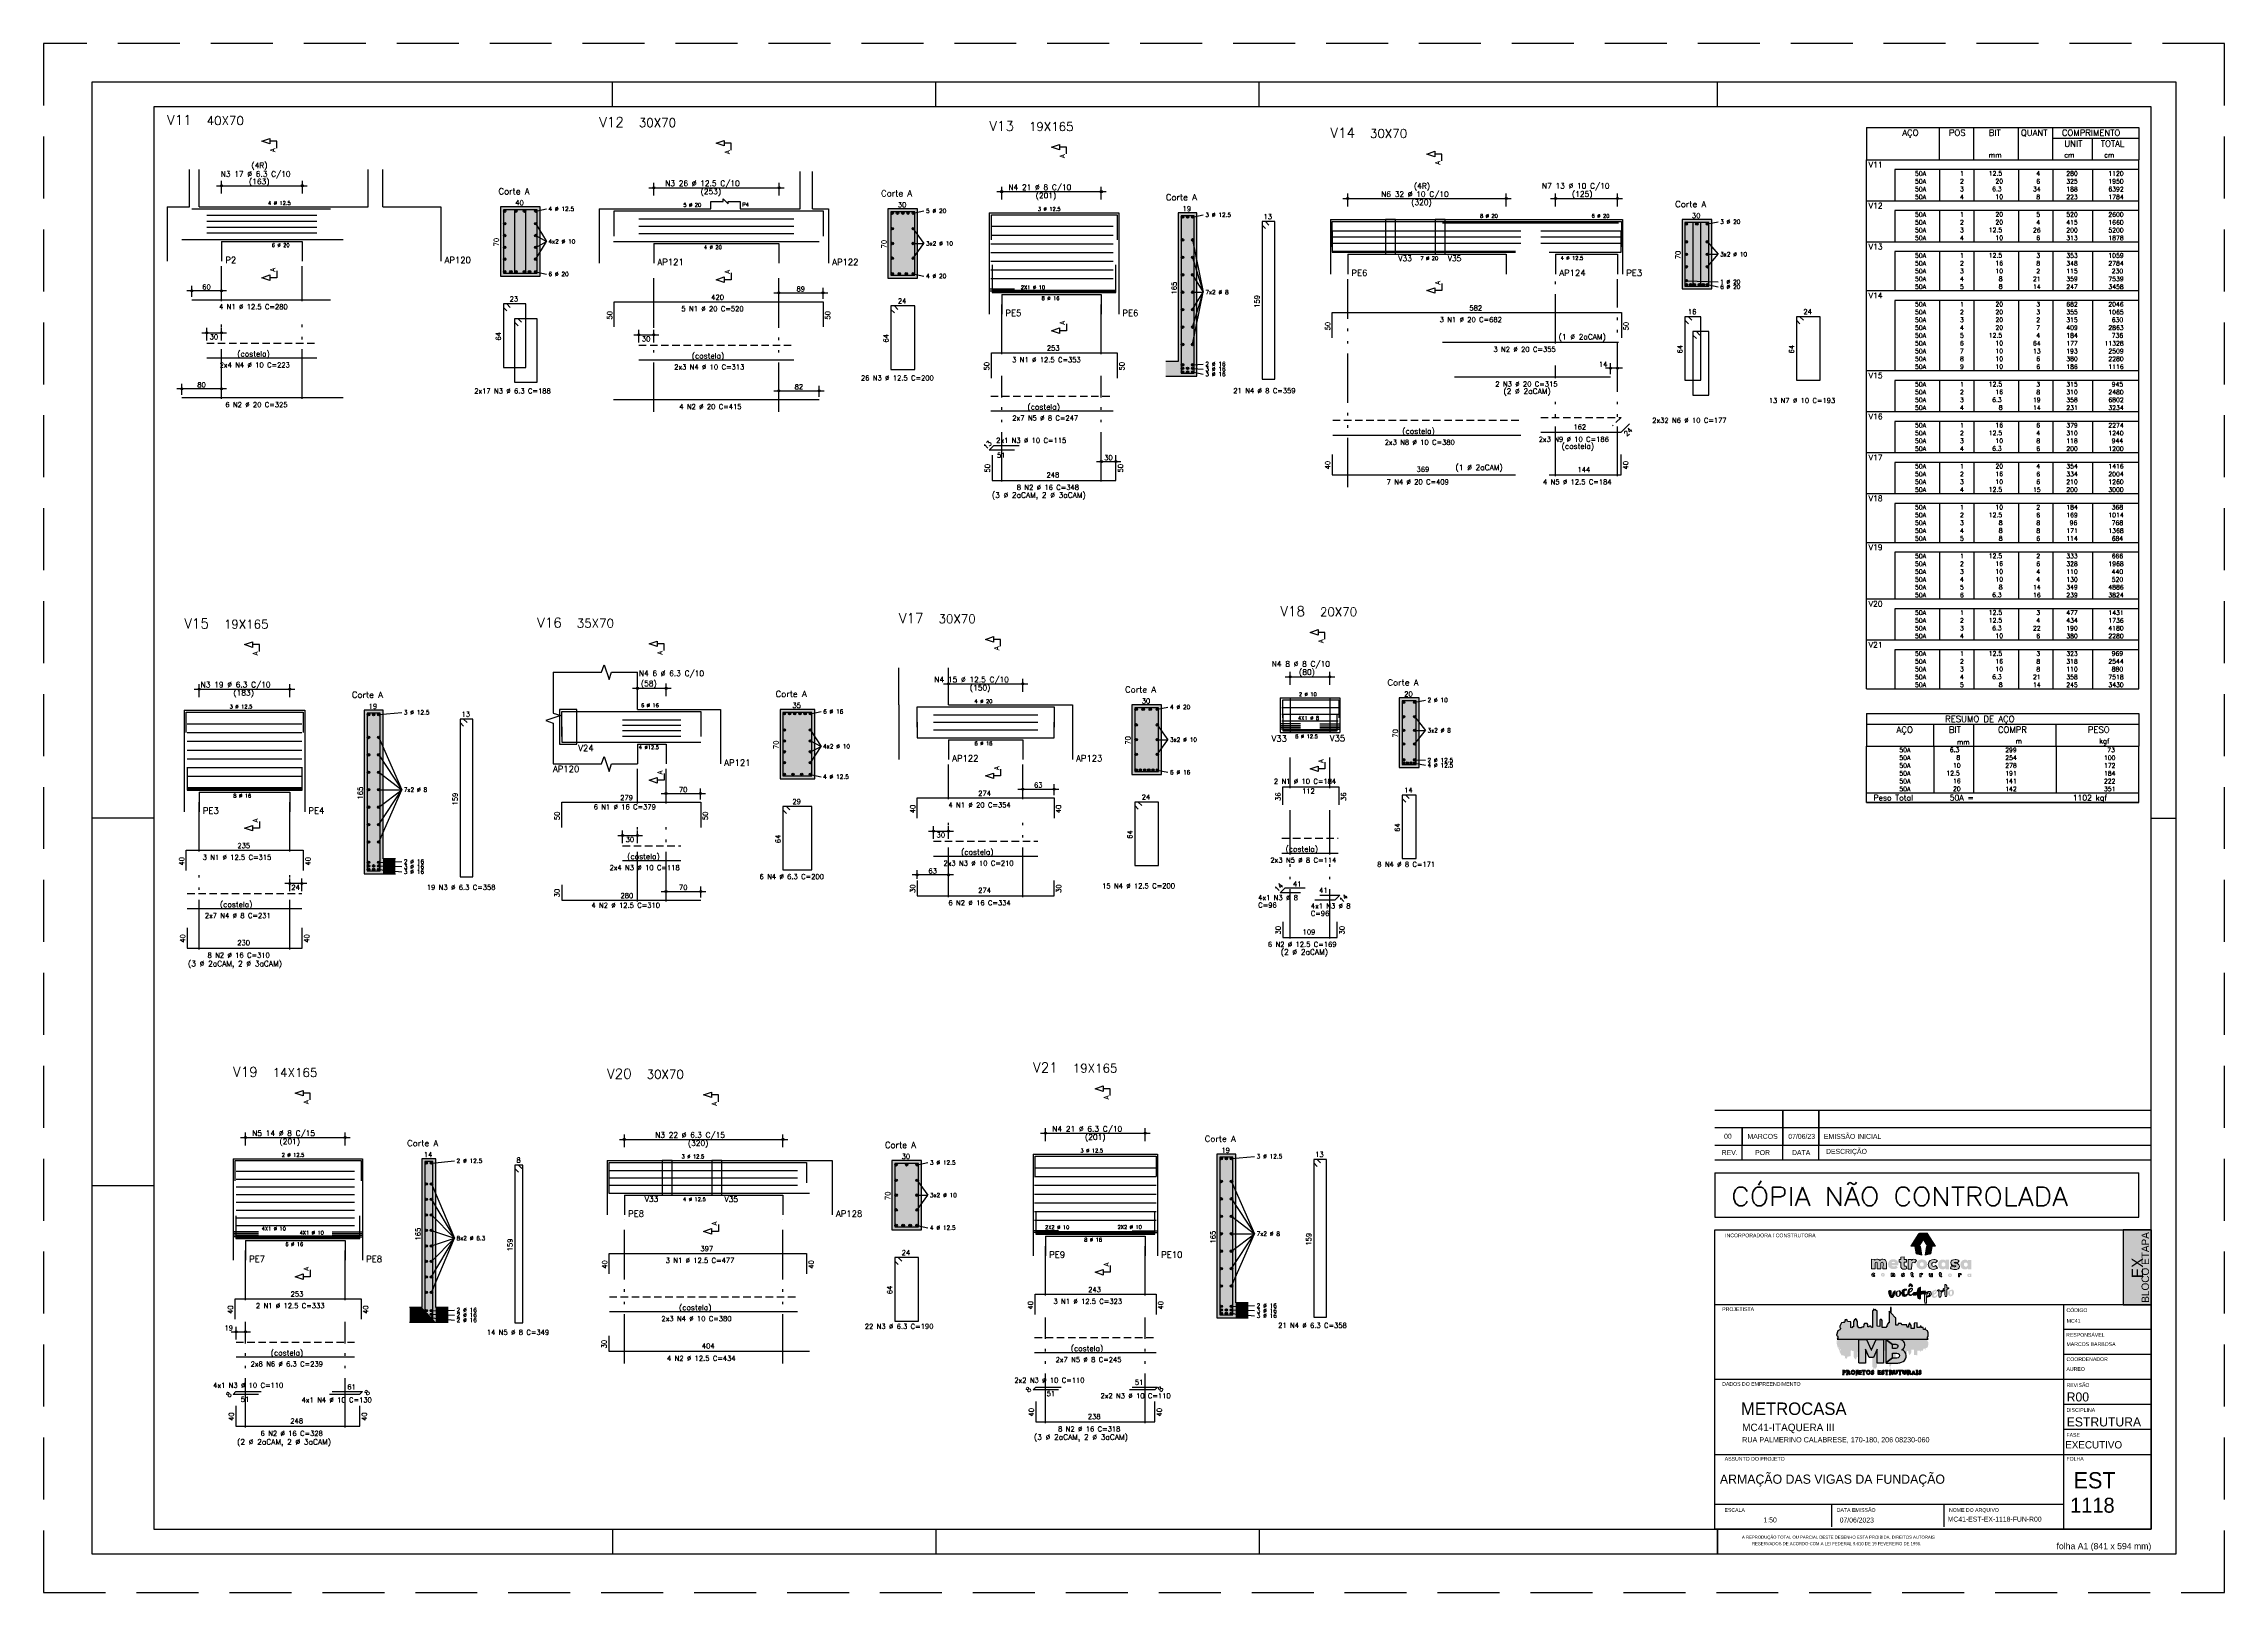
# Model space of a CAD drawing. Extents: x -2.3 to 85.7, y -1.9 to 60.6.
import ezdxf
from ezdxf.enums import TextEntityAlignment as Align

# ---------------------------------------------------------------- set-up
doc = ezdxf.new("R2010")
doc.units = 0
doc.header["$MEASUREMENT"] = 0
for name, pattern in [('CENTER', [2, 1.25, -0.25, 0.25, -0.25]), ('ESTILO_TQS_0001', [0.45, 0.3, -0.15]), ('ESTILO_TQS_0004', [3.3, 2, -0.4, 0.05, -0.4, 0.05, -0.4]), ('HIDDEN', [0.375, 0.25, -0.125])]:
    doc.linetypes.add(name, pattern=pattern)
doc.layers.get('0').update_dxf_attribs({"linetype": 'CONTINUOUS'})
doc.layers.get('Defpoints').update_dxf_attribs({"linetype": 'CONTINUOUS'})
for name, color, linetype in [('_ARQUIVO', 7, 'CONTINUOUS'), ('ARQ-MAR', 2, 'CONTINUOUS'), ('ARQ_CAR', 7, 'CONTINUOUS'), ('ARQ_CAR-TXT', 7, 'CONTINUOUS'), ('ARQ_FOLHA', 7, 'CONTINUOUS'), ('ARQ_TXT-2', 2, 'CONTINUOUS'), ('ARQ_TXT-4', 4, 'CONTINUOUS'), ('ARQ_VISTA 0', 251, 'CONTINUOUS'), ('H7', 1, 'CONTINUOUS'), ('Layer 1', 7, 'CONTINUOUS'), ('PENA_01', 1, 'CONTINUOUS'), ('PENA_02', 2, 'CONTINUOUS'), ('PENA_03', 3, 'CONTINUOUS'), ('PENA_04', 4, 'CONTINUOUS'), ('PENA_05', 5, 'CONTINUOUS'), ('PENA_06', 6, 'CONTINUOUS'), ('PENA_10', 253, 'CONTINUOUS'), ('PSG-NV1-HTC-251', 251, 'CONTINUOUS'), ('PSG-NV2-FLH-SELO', 1, 'CONTINUOUS'), ('ver', 20, 'CONTINUOUS')]:
    doc.layers.add(name, color=color, linetype=linetype)
doc.styles.add('01-MILLEU', font='GOTHIC.TTF')
doc.styles.add('CARIMBO', font='romans.shx', dxfattribs={"height": 30})
doc.styles.add('R300', font='SIMPLEX.SHX', dxfattribs={"width": 1.1, "height": 5.5})
doc.styles.get("Standard").update_dxf_attribs({"font": 'ROMANS.SHX'})
doc.styles.add('TQS_ARIAL', font='arial.ttf')

# ---------------------------------------------------------------- blocks, each defined once
blk = doc.blocks.new('FOLHA A1 - 841 X 594')
at = {"layer": 'ARQ_FOLHA', "color": 1}
for p, q in [((-631, 584), (-631, 594)), ((-500.5, 584), (-500.5, 594)), ((-370, 584), (-370, 594)), ((-185, 584), (-185, 594)), ((-816, 297), (-841, 297)), ((-10, 297), (0, 297)), ((-816, 148.5), (-841, 148.5)), ((-631, 10), (-631, 0)), ((-500.5, 10), (-500.5, 0)), ((-370, 10), (-370, 0)), ((-185, 10), (-185, 0.5)), ((-185, 0.5), (-185, 10)), ((-185, 9.5), (-185, 0)), ((-185, 9.5), (-185, 0)), ((-185, 0), (-185, 9.5))]:
    blk.add_line(p, q, dxfattribs=at)
for points in [[(-841, 0), (0, 0), (0, 594), (-841, 594)], [(-816, 10), (-10, 10), (-10, 584), (-816, 584)]]:
    blk.add_lwpolyline(points, close=True, dxfattribs=at)
at = {"layer": 'Defpoints', "color": 8, "linetype": 'HIDDEN', "ltscale": 100}
blk.add_lwpolyline([(-860.5, 609.5), (-860.5, -15.5), (19.5, -15.5), (19.5, 609.5)], close=True, dxfattribs=at)
at = {"layer": 'ARQ_FOLHA', "insert": (-10, 4.42), "char_height": 2.5, "width": 84.157, "attachment_point": 3, "style": 'TQS_ARIAL'}
blk.add_mtext('\\pt7.5;folha A1 (841 x 594 mm)', dxfattribs=at)
at = {"layer": 'PSG-NV1-HTC-251', "insert": (-185, 10), "char_height": 1.25, "width": 84.6052, "attachment_point": 1, "line_spacing_factor": 1.25, "style": 'CARIMBO'}
blk.add_mtext('\\pi42.3026;{\\fArial Narrow|b0|i0|c0|p34;\\P\\pi9.83841;A REPRODUÇÃO TOTAL OU PARCIAL DESTE DESENHO ESTÁ PROIBIDA. DIREITOS AUTORAIS \\P\\pi13.89154;RESERVADOS DE ACORDO COM A LEI FEDERAL 9.610 DE 19 FEVEREIRO DE 1998.}', dxfattribs=at)
blk = doc.blocks.new('*U23')
blk.add_blockref('FOLHA A1 - 841 X 594', (0, 0))
blk = doc.blocks.new('*U26')
at = {"layer": 'ARQ_CAR-TXT', "true_color": 0x58ba48}
h = blk.add_hatch(color=85, dxfattribs=at)
h.dxf.hatch_style = 1
h.paths.add_polyline_path([(-11.28, 0), (0, 0), (0, 30), (-11.28, 30)])
at = {"layer": 'ARQ_CAR', "color": 5}
blk.add_lwpolyline([(-11.28, 0), (0, 0), (0, 30), (-11.28, 30)], close=True, dxfattribs=at)
at = {"layer": 'ARQ_CAR-TXT', "color": 4, "style": '01-MILLEU'}
blk.add_text('EX', height=4.614, rotation=90, dxfattribs=at).set_placement((-3.26, 10.64))
at = {"layer": 'ARQ_TXT-2', "style": '01-MILLEU'}
blk.add_text('EXECUTIVO', height=2.95, dxfattribs=at).set_placement((-34.5, -57.63))
blk = doc.blocks.new('METROCASA')
at = {"layer": 'Layer 1', "true_color": 0xed1c24}
h = blk.add_hatch(color=240, dxfattribs=at)
h.dxf.hatch_style = 2
h.paths.add_polyline_path([(-1.29, 0.86), (-1.02, -0.59), (0.13, -0.85), (-0.13, 0.85)])
h.paths.add_polyline_path([(2.84, 0.94), (1.22, 3.51), (-0.37, 3.52), (1.27, 0.94)])
h.paths.add_polyline_path([(-2.08, 0.96), (-0.44, 0.95), (0.36, 2.19), (-0.45, 3.48)])
h.paths.add_polyline_path([(0.77, -0.85), (1.92, -0.6), (2.21, 0.84), (1.05, 0.84)])
at = {"layer": 'Layer 1', "true_color": 0x404041}
h = blk.add_hatch(color=250, dxfattribs=at)
h.dxf.hatch_style = 2
edge = h.paths.add_edge_path()
edge.add_spline(control_points=[(-3.66, -4.74), (-3.71, -4.74), (-3.72, -4.72), (-3.72, -4.71), (-3.72, -4.68), (-3.69, -4.68), (-3.66, -4.68), (-3.6, -4.68), (-3.52, -4.7), (-3.48, -4.72), (-3.48, -4.72), (-3.38, -4.57), (-3.38, -4.57), (-3.44, -4.52), (-3.54, -4.48), (-3.65, -4.48), (-3.81, -4.48), (-3.97, -4.54), (-3.97, -4.71), (-3.97, -4.87), (-3.81, -4.92), (-3.68, -4.93), (-3.63, -4.93), (-3.61, -4.94), (-3.61, -4.97), (-3.61, -4.99), (-3.63, -5), (-3.68, -5), (-3.73, -5), (-3.81, -4.99), (-3.92, -4.92), (-3.92, -4.92), (-4, -5.11), (-4, -5.11), (-3.92, -5.16), (-3.79, -5.2), (-3.67, -5.2), (-3.51, -5.2), (-3.36, -5.14), (-3.35, -4.97), (-3.35, -4.79), (-3.52, -4.75), (-3.66, -4.74)], knot_values=[0, 0, 0, 0, 1, 1, 1, 2, 2, 2, 3, 3, 3, 4, 4, 4, 5, 5, 5, 6, 6, 6, 7, 7, 7, 8, 8, 8, 9, 9, 9, 10, 10, 10, 11, 11, 11, 12, 12, 12, 13, 13, 13, 14, 14, 14, 14], degree=3, periodic=0)
edge = h.paths.add_edge_path()
edge.add_spline(control_points=[(-5.55, -4.47), (-5.62, -4.47), (-5.7, -4.5), (-5.76, -4.56), (-5.76, -4.56), (-5.77, -4.49), (-5.77, -4.49), (-5.77, -4.49), (-6, -4.49), (-6, -4.49), (-6, -4.49), (-6, -5.17), (-6, -5.17), (-6, -5.17), (-5.75, -5.17), (-5.75, -5.17), (-5.75, -5.17), (-5.75, -4.81), (-5.75, -4.81), (-5.75, -4.72), (-5.69, -4.68), (-5.63, -4.68), (-5.58, -4.68), (-5.54, -4.71), (-5.54, -4.79), (-5.54, -4.79), (-5.54, -5.17), (-5.54, -5.17), (-5.54, -5.17), (-5.29, -5.17), (-5.29, -5.17), (-5.29, -5.17), (-5.28, -4.79), (-5.28, -4.79), (-5.28, -4.55), (-5.4, -4.48), (-5.55, -4.47)], knot_values=[0, 0, 0, 0, 1, 1, 1, 2, 2, 2, 3, 3, 3, 4, 4, 4, 5, 5, 5, 6, 6, 6, 7, 7, 7, 8, 8, 8, 9, 9, 9, 10, 10, 10, 11, 11, 11, 12, 12, 12, 12], degree=3, periodic=0)
edge = h.paths.add_edge_path()
edge.add_spline(control_points=[(-7.69, -4.46), (-7.89, -4.46), (-8.08, -4.57), (-8.08, -4.82), (-8.08, -5.06), (-7.89, -5.17), (-7.69, -5.17), (-7.5, -5.18), (-7.3, -5.07), (-7.3, -4.82), (-7.3, -4.57), (-7.49, -4.47), (-7.69, -4.46)], knot_values=[0, 0, 0, 0, 1, 1, 1, 2, 2, 2, 3, 3, 3, 4, 4, 4, 4], degree=3, periodic=0)
edge = h.paths.add_edge_path()
edge.add_spline(control_points=[(-7.69, -4.97), (-7.78, -4.97), (-7.83, -4.9), (-7.83, -4.82), (-7.83, -4.74), (-7.78, -4.67), (-7.69, -4.67), (-7.6, -4.67), (-7.55, -4.74), (-7.55, -4.82), (-7.55, -4.9), (-7.61, -4.97), (-7.69, -4.97)], knot_values=[0, 0, 0, 0, 1, 1, 1, 2, 2, 2, 3, 3, 3, 4, 4, 4, 4], degree=3, periodic=0)
edge = h.paths.add_edge_path()
edge.add_spline(control_points=[(-9.57, -4.95), (-9.67, -4.95), (-9.72, -4.88), (-9.72, -4.81), (-9.72, -4.73), (-9.67, -4.66), (-9.57, -4.66), (-9.53, -4.66), (-9.49, -4.67), (-9.46, -4.71), (-9.46, -4.71), (-9.32, -4.56), (-9.32, -4.56), (-9.39, -4.49), (-9.49, -4.45), (-9.59, -4.45), (-9.78, -4.45), (-9.97, -4.56), (-9.97, -4.81), (-9.97, -5.06), (-9.78, -5.16), (-9.59, -5.16), (-9.48, -5.16), (-9.39, -5.12), (-9.3, -5.05), (-9.3, -5.05), (-9.45, -4.9), (-9.45, -4.9), (-9.48, -4.93), (-9.53, -4.95), (-9.57, -4.95)], knot_values=[0, 0, 0, 0, 1, 1, 1, 2, 2, 2, 3, 3, 3, 4, 4, 4, 5, 5, 5, 6, 6, 6, 7, 7, 7, 8, 8, 8, 9, 9, 9, 10, 10, 10, 10], degree=3, periodic=0)
edge = h.paths.add_edge_path()
edge.add_spline(control_points=[(-1.68, -5), (-1.72, -5), (-1.74, -4.98), (-1.74, -4.93), (-1.74, -4.93), (-1.74, -4.71), (-1.74, -4.71), (-1.74, -4.71), (-1.59, -4.71), (-1.59, -4.71), (-1.59, -4.71), (-1.59, -4.52), (-1.59, -4.52), (-1.59, -4.52), (-1.74, -4.52), (-1.74, -4.52), (-1.74, -4.52), (-1.74, -4.32), (-1.74, -4.32), (-1.74, -4.32), (-1.99, -4.34), (-1.99, -4.34), (-1.99, -4.34), (-1.99, -4.51), (-1.99, -4.51), (-1.99, -4.51), (-2.1, -4.51), (-2.1, -4.51), (-2.1, -4.51), (-2.1, -4.71), (-2.1, -4.71), (-2.1, -4.71), (-1.99, -4.71), (-1.99, -4.71), (-1.99, -4.71), (-1.99, -4.93), (-1.99, -4.93), (-2, -5.14), (-1.88, -5.21), (-1.74, -5.21), (-1.67, -5.21), (-1.61, -5.19), (-1.55, -5.16), (-1.55, -5.16), (-1.6, -4.97), (-1.6, -4.97), (-1.62, -4.99), (-1.65, -5), (-1.68, -5)], knot_values=[0, 0, 0, 0, 1, 1, 1, 2, 2, 2, 3, 3, 3, 4, 4, 4, 5, 5, 5, 6, 6, 6, 7, 7, 7, 8, 8, 8, 9, 9, 9, 10, 10, 10, 11, 11, 11, 12, 12, 12, 13, 13, 13, 14, 14, 14, 15, 15, 15, 16, 16, 16, 16], degree=3, periodic=0)
edge = h.paths.add_edge_path()
edge.add_spline(control_points=[(9.78, -4.57), (9.78, -4.57), (9.77, -4.65), (9.77, -4.65), (9.73, -4.59), (9.66, -4.56), (9.57, -4.56), (9.37, -4.56), (9.24, -4.71), (9.24, -4.91), (9.24, -5.11), (9.35, -5.25), (9.55, -5.26), (9.62, -5.27), (9.71, -5.24), (9.77, -5.18), (9.77, -5.18), (9.78, -5.25), (9.78, -5.25), (9.78, -5.25), (10.01, -5.25), (10.01, -5.25), (10.01, -5.25), (10.02, -4.57), (10.02, -4.57), (10.02, -4.57), (9.78, -4.57), (9.78, -4.57)], knot_values=[0, 0, 0, 0, 1, 1, 1, 2, 2, 2, 3, 3, 3, 4, 4, 4, 5, 5, 5, 6, 6, 6, 7, 7, 7, 8, 8, 8, 9, 9, 9, 9], degree=3, periodic=0)
edge = h.paths.add_edge_path()
edge.add_spline(control_points=[(9.62, -5.06), (9.55, -5.06), (9.49, -5), (9.49, -4.91), (9.49, -4.82), (9.55, -4.76), (9.62, -4.76), (9.71, -4.76), (9.76, -4.82), (9.76, -4.91), (9.76, -4.99), (9.71, -5.06), (9.62, -5.06)], knot_values=[0, 0, 0, 0, 1, 1, 1, 2, 2, 2, 3, 3, 3, 4, 4, 4, 4], degree=3, periodic=0)
edge = h.paths.add_edge_path()
edge.add_spline(control_points=[(7.69, -4.64), (7.69, -4.64), (7.68, -4.56), (7.68, -4.56), (7.68, -4.56), (7.45, -4.56), (7.45, -4.56), (7.45, -4.56), (7.45, -5.24), (7.45, -5.24), (7.45, -5.24), (7.7, -5.24), (7.7, -5.24), (7.7, -5.24), (7.7, -4.89), (7.7, -4.89), (7.7, -4.8), (7.76, -4.76), (7.82, -4.76), (7.86, -4.76), (7.89, -4.77), (7.93, -4.8), (7.93, -4.8), (8.04, -4.62), (8.04, -4.62), (7.99, -4.57), (7.93, -4.55), (7.86, -4.55), (7.79, -4.55), (7.73, -4.57), (7.69, -4.64)], knot_values=[0, 0, 0, 0, 1, 1, 1, 2, 2, 2, 3, 3, 3, 4, 4, 4, 5, 5, 5, 6, 6, 6, 7, 7, 7, 8, 8, 8, 9, 9, 9, 10, 10, 10, 10], degree=3, periodic=0)
edge = h.paths.add_edge_path()
edge.add_spline(control_points=[(5.76, -4.54), (5.56, -4.54), (5.37, -4.64), (5.37, -4.89), (5.37, -5.14), (5.56, -5.24), (5.75, -5.25), (5.95, -5.25), (6.14, -5.14), (6.14, -4.89), (6.15, -4.65), (5.96, -4.54), (5.76, -4.54)], knot_values=[0, 0, 0, 0, 1, 1, 1, 2, 2, 2, 3, 3, 3, 4, 4, 4, 4], degree=3, periodic=0)
edge = h.paths.add_edge_path()
edge.add_spline(control_points=[(5.76, -5.04), (5.67, -5.04), (5.62, -4.97), (5.62, -4.89), (5.62, -4.81), (5.67, -4.74), (5.76, -4.74), (5.85, -4.74), (5.9, -4.81), (5.9, -4.89), (5.9, -4.97), (5.84, -5.04), (5.76, -5.04)], knot_values=[0, 0, 0, 0, 1, 1, 1, 2, 2, 2, 3, 3, 3, 4, 4, 4, 4], degree=3, periodic=0)
edge = h.paths.add_edge_path()
edge.add_spline(control_points=[(4, -5.03), (3.96, -5.03), (3.94, -5.01), (3.93, -4.96), (3.93, -4.96), (3.94, -4.74), (3.94, -4.74), (3.94, -4.74), (4.09, -4.74), (4.09, -4.74), (4.09, -4.74), (4.09, -4.55), (4.09, -4.55), (4.09, -4.55), (3.94, -4.55), (3.94, -4.55), (3.94, -4.55), (3.94, -4.35), (3.94, -4.35), (3.94, -4.35), (3.69, -4.38), (3.69, -4.38), (3.69, -4.38), (3.69, -4.54), (3.69, -4.54), (3.69, -4.54), (3.58, -4.54), (3.58, -4.54), (3.58, -4.54), (3.58, -4.74), (3.58, -4.74), (3.58, -4.74), (3.69, -4.74), (3.69, -4.74), (3.69, -4.74), (3.68, -4.96), (3.68, -4.96), (3.68, -5.17), (3.8, -5.24), (3.93, -5.24), (4, -5.24), (4.07, -5.22), (4.13, -5.19), (4.13, -5.19), (4.08, -5), (4.08, -5), (4.05, -5.02), (4.03, -5.03), (4, -5.03)], knot_values=[0, 0, 0, 0, 1, 1, 1, 2, 2, 2, 3, 3, 3, 4, 4, 4, 5, 5, 5, 6, 6, 6, 7, 7, 7, 8, 8, 8, 9, 9, 9, 10, 10, 10, 11, 11, 11, 12, 12, 12, 13, 13, 13, 14, 14, 14, 15, 15, 15, 16, 16, 16, 16], degree=3, periodic=0)
edge = h.paths.add_edge_path()
edge.add_spline(control_points=[(2.03, -4.89), (2.03, -4.98), (1.97, -5.02), (1.91, -5.02), (1.87, -5.02), (1.82, -4.99), (1.82, -4.9), (1.82, -4.9), (1.82, -4.53), (1.82, -4.53), (1.82, -4.53), (1.57, -4.53), (1.57, -4.53), (1.57, -4.53), (1.57, -4.9), (1.57, -4.9), (1.57, -5.15), (1.69, -5.22), (1.83, -5.22), (1.9, -5.23), (1.99, -5.2), (2.05, -5.14), (2.05, -5.14), (2.06, -5.21), (2.06, -5.21), (2.06, -5.21), (2.28, -5.21), (2.28, -5.21), (2.28, -5.21), (2.28, -4.53), (2.28, -4.53), (2.28, -4.53), (2.03, -4.53), (2.03, -4.53), (2.03, -4.53), (2.03, -4.89), (2.03, -4.89)], knot_values=[0, 0, 0, 0, 1, 1, 1, 2, 2, 2, 3, 3, 3, 4, 4, 4, 5, 5, 5, 6, 6, 6, 7, 7, 7, 8, 8, 8, 9, 9, 9, 10, 10, 10, 11, 11, 11, 12, 12, 12, 12], degree=3, periodic=0)
edge = h.paths.add_edge_path()
edge.add_spline(control_points=[(-0.02, -4.59), (-0.02, -4.59), (-0.04, -4.52), (-0.04, -4.52), (-0.04, -4.52), (-0.26, -4.52), (-0.26, -4.52), (-0.26, -4.52), (-0.27, -5.2), (-0.27, -5.2), (-0.27, -5.2), (-0.02, -5.2), (-0.02, -5.2), (-0.02, -5.2), (-0.01, -4.85), (-0.01, -4.85), (-0.01, -4.76), (0.04, -4.72), (0.1, -4.72), (0.15, -4.72), (0.18, -4.73), (0.22, -4.76), (0.22, -4.76), (0.32, -4.58), (0.32, -4.58), (0.28, -4.53), (0.21, -4.51), (0.14, -4.5), (0.08, -4.5), (0.01, -4.53), (-0.02, -4.59)], knot_values=[0, 0, 0, 0, 1, 1, 1, 2, 2, 2, 3, 3, 3, 4, 4, 4, 5, 5, 5, 6, 6, 6, 7, 7, 7, 8, 8, 8, 9, 9, 9, 10, 10, 10, 10], degree=3, periodic=0)
at = {"layer": 'Layer 1', "true_color": 0xed1c24}
h = blk.add_hatch(color=240, dxfattribs=at)
h.dxf.hatch_style = 2
edge = h.paths.add_edge_path()
edge.add_spline(control_points=[(-1.94, -1.96), (-1.94, -1.96), (-1.98, -1.76), (-1.98, -1.76), (-1.98, -1.76), (-2.62, -1.75), (-2.62, -1.75), (-2.62, -1.75), (-2.63, -3.66), (-2.63, -3.66), (-2.63, -3.66), (-1.92, -3.66), (-1.92, -3.66), (-1.92, -3.66), (-1.91, -2.67), (-1.91, -2.67), (-1.91, -2.42), (-1.76, -2.31), (-1.58, -2.31), (-1.46, -2.31), (-1.38, -2.34), (-1.26, -2.43), (-1.26, -2.43), (-0.98, -1.92), (-0.98, -1.92), (-1.1, -1.79), (-1.28, -1.71), (-1.48, -1.71), (-1.66, -1.71), (-1.84, -1.79), (-1.94, -1.96)], knot_values=[0, 0, 0, 0, 1, 1, 1, 2, 2, 2, 3, 3, 3, 4, 4, 4, 5, 5, 5, 6, 6, 6, 7, 7, 7, 8, 8, 8, 9, 9, 9, 10, 10, 10, 10], degree=3, periodic=0)
edge = h.paths.add_edge_path()
edge.add_spline(control_points=[(-5.6, -1.69), (-6.11, -1.69), (-6.66, -1.99), (-6.66, -2.69), (-6.67, -3.38), (-6.16, -3.68), (-5.56, -3.68), (-5.23, -3.68), (-4.92, -3.58), (-4.69, -3.37), (-4.69, -3.37), (-5.04, -2.98), (-5.04, -2.98), (-5.16, -3.07), (-5.32, -3.13), (-5.53, -3.13), (-5.68, -3.13), (-5.9, -3.06), (-5.95, -2.89), (-5.95, -2.89), (-4.62, -2.89), (-4.62, -2.89), (-4.45, -2.14), (-4.92, -1.69), (-5.6, -1.69)], knot_values=[0, 0, 0, 0, 1, 1, 1, 2, 2, 2, 3, 3, 3, 4, 4, 4, 5, 5, 5, 6, 6, 6, 7, 7, 7, 8, 8, 8, 8], degree=3, periodic=0)
edge = h.paths.add_edge_path()
edge.add_spline(control_points=[(-5.94, -2.43), (-5.89, -2.12), (-5.27, -2.13), (-5.25, -2.43), (-5.25, -2.43), (-5.94, -2.43), (-5.94, -2.43)], knot_values=[0, 0, 0, 0, 1, 1, 1, 2, 2, 2, 2], degree=3, periodic=0)
edge = h.paths.add_edge_path()
edge.add_spline(control_points=[(4.86, -2), (4.76, -1.84), (4.58, -1.75), (4.31, -1.75), (3.75, -1.74), (3.38, -2.17), (3.38, -2.74), (3.37, -3.29), (3.68, -3.69), (4.24, -3.73), (4.45, -3.74), (4.71, -3.67), (4.87, -3.49), (4.87, -3.49), (4.9, -3.7), (4.9, -3.7), (4.9, -3.7), (5.56, -3.7), (5.56, -3.7), (5.56, -3.7), (5.57, -1.8), (5.57, -1.8), (5.57, -1.8), (4.9, -1.79), (4.9, -1.79), (4.9, -1.79), (4.86, -2), (4.86, -2)], knot_values=[0, 0, 0, 0, 1, 1, 1, 2, 2, 2, 3, 3, 3, 4, 4, 4, 5, 5, 5, 6, 6, 6, 7, 7, 7, 8, 8, 8, 9, 9, 9, 9], degree=3, periodic=0)
edge = h.paths.add_edge_path()
edge.add_spline(control_points=[(4.46, -3.16), (4.25, -3.16), (4.08, -3.01), (4.08, -2.74), (4.08, -2.47), (4.25, -2.32), (4.47, -2.32), (4.72, -2.32), (4.86, -2.49), (4.86, -2.74), (4.86, -2.97), (4.7, -3.16), (4.46, -3.16)], knot_values=[0, 0, 0, 0, 1, 1, 1, 2, 2, 2, 3, 3, 3, 4, 4, 4, 4], degree=3, periodic=0)
edge = h.paths.add_edge_path()
edge.add_spline(control_points=[(-7.68, -1.68), (-7.94, -1.68), (-8.15, -1.76), (-8.31, -1.95), (-8.4, -1.77), (-8.59, -1.69), (-8.78, -1.68), (-8.98, -1.68), (-9.19, -1.76), (-9.31, -1.92), (-9.31, -1.92), (-9.36, -1.72), (-9.36, -1.72), (-9.36, -1.72), (-9.95, -1.71), (-9.95, -1.71), (-9.95, -1.71), (-9.96, -3.62), (-9.96, -3.62), (-9.96, -3.62), (-9.26, -3.62), (-9.26, -3.62), (-9.26, -3.62), (-9.25, -2.58), (-9.25, -2.58), (-9.25, -2.37), (-9.12, -2.27), (-9, -2.27), (-8.87, -2.27), (-8.8, -2.35), (-8.8, -2.57), (-8.8, -2.57), (-8.81, -3.62), (-8.81, -3.62), (-8.81, -3.62), (-8.11, -3.63), (-8.11, -3.63), (-8.11, -3.63), (-8.1, -2.58), (-8.1, -2.58), (-8.1, -2.37), (-7.98, -2.29), (-7.86, -2.29), (-7.75, -2.29), (-7.66, -2.37), (-7.66, -2.57), (-7.66, -2.57), (-7.67, -3.63), (-7.67, -3.63), (-7.67, -3.63), (-6.96, -3.63), (-6.96, -3.63), (-6.96, -3.63), (-6.95, -2.57), (-6.95, -2.57), (-6.95, -1.94), (-7.26, -1.68), (-7.68, -1.68)], knot_values=[0, 0, 0, 0, 1, 1, 1, 2, 2, 2, 3, 3, 3, 4, 4, 4, 5, 5, 5, 6, 6, 6, 7, 7, 7, 8, 8, 8, 9, 9, 9, 10, 10, 10, 11, 11, 11, 12, 12, 12, 13, 13, 13, 14, 14, 14, 15, 15, 15, 16, 16, 16, 17, 17, 17, 18, 18, 18, 19, 19, 19, 19], degree=3, periodic=0)
edge = h.paths.add_edge_path()
edge.add_spline(control_points=[(-3.23, -3.11), (-3.34, -3.11), (-3.41, -3.06), (-3.42, -2.93), (-3.42, -2.93), (-3.41, -2.3), (-3.41, -2.3), (-3.41, -2.3), (-2.98, -2.3), (-2.98, -2.3), (-2.98, -2.3), (-2.98, -1.76), (-2.98, -1.76), (-2.98, -1.76), (-3.41, -1.76), (-3.41, -1.76), (-3.41, -1.76), (-3.4, -1.21), (-3.4, -1.21), (-3.4, -1.21), (-4.11, -1.28), (-4.11, -1.28), (-4.11, -1.28), (-4.11, -1.76), (-4.11, -1.76), (-4.11, -1.76), (-4.42, -1.75), (-4.42, -1.75), (-4.42, -1.75), (-4.42, -2.3), (-4.42, -2.3), (-4.42, -2.3), (-4.11, -2.3), (-4.11, -2.3), (-4.11, -2.3), (-4.12, -2.92), (-4.12, -2.92), (-4.13, -3.52), (-3.79, -3.69), (-3.42, -3.7), (-3.22, -3.7), (-3.03, -3.66), (-2.87, -3.57), (-2.87, -3.57), (-3.02, -3.05), (-3.02, -3.05), (-3.08, -3.09), (-3.16, -3.11), (-3.23, -3.11)], knot_values=[0, 0, 0, 0, 1, 1, 1, 2, 2, 2, 3, 3, 3, 4, 4, 4, 5, 5, 5, 6, 6, 6, 7, 7, 7, 8, 8, 8, 9, 9, 9, 10, 10, 10, 11, 11, 11, 12, 12, 12, 13, 13, 13, 14, 14, 14, 15, 15, 15, 16, 16, 16, 16], degree=3, periodic=0)
edge = h.paths.add_edge_path()
edge.add_spline(control_points=[(2.53, -3.13), (2.26, -3.13), (2.12, -2.94), (2.12, -2.74), (2.12, -2.5), (2.27, -2.3), (2.54, -2.3), (2.66, -2.3), (2.77, -2.35), (2.86, -2.44), (2.86, -2.44), (3.24, -2.04), (3.24, -2.04), (3.04, -1.84), (2.77, -1.74), (2.5, -1.74), (1.96, -1.73), (1.43, -2.04), (1.42, -2.73), (1.42, -3.44), (1.94, -3.72), (2.5, -3.72), (2.78, -3.72), (3.06, -3.6), (3.28, -3.4), (3.28, -3.4), (2.88, -2.98), (2.88, -2.98), (2.79, -3.08), (2.66, -3.13), (2.53, -3.13)], knot_values=[0, 0, 0, 0, 1, 1, 1, 2, 2, 2, 3, 3, 3, 4, 4, 4, 5, 5, 5, 6, 6, 6, 7, 7, 7, 8, 8, 8, 9, 9, 9, 10, 10, 10, 10], degree=3, periodic=0)
edge = h.paths.add_edge_path()
edge.add_spline(control_points=[(9.37, -1.82), (9.37, -1.82), (9.33, -2.02), (9.33, -2.02), (9.23, -1.87), (9.04, -1.77), (8.77, -1.77), (8.22, -1.77), (7.85, -2.2), (7.84, -2.76), (7.84, -3.31), (8.15, -3.71), (8.71, -3.75), (8.92, -3.76), (9.17, -3.7), (9.34, -3.51), (9.34, -3.51), (9.37, -3.72), (9.37, -3.72), (9.37, -3.72), (10.02, -3.72), (10.02, -3.72), (10.02, -3.72), (10.03, -1.82), (10.03, -1.82), (10.03, -1.82), (9.37, -1.82), (9.37, -1.82)], knot_values=[0, 0, 0, 0, 1, 1, 1, 2, 2, 2, 3, 3, 3, 4, 4, 4, 5, 5, 5, 6, 6, 6, 7, 7, 7, 8, 8, 8, 9, 9, 9, 9], degree=3, periodic=0)
edge = h.paths.add_edge_path()
edge.add_spline(control_points=[(8.93, -3.18), (8.71, -3.18), (8.55, -3.03), (8.55, -2.76), (8.55, -2.5), (8.72, -2.34), (8.93, -2.35), (9.18, -2.35), (9.32, -2.51), (9.32, -2.77), (9.32, -2.99), (9.17, -3.18), (8.93, -3.18)], knot_values=[0, 0, 0, 0, 1, 1, 1, 2, 2, 2, 3, 3, 3, 4, 4, 4, 4], degree=3, periodic=0)
edge = h.paths.add_edge_path()
edge.add_spline(control_points=[(6.78, -2.48), (6.66, -2.48), (6.63, -2.42), (6.63, -2.39), (6.63, -2.32), (6.7, -2.29), (6.8, -2.3), (6.96, -2.29), (7.18, -2.35), (7.28, -2.41), (7.28, -2.41), (7.58, -1.99), (7.58, -1.99), (7.4, -1.85), (7.12, -1.76), (6.81, -1.76), (6.36, -1.75), (5.93, -1.92), (5.93, -2.38), (5.92, -2.84), (6.37, -2.99), (6.74, -3), (6.88, -3.02), (6.94, -3.05), (6.94, -3.11), (6.94, -3.17), (6.87, -3.2), (6.75, -3.2), (6.59, -3.19), (6.36, -3.18), (6.07, -2.98), (6.07, -2.98), (5.84, -3.5), (5.84, -3.5), (6.05, -3.66), (6.43, -3.75), (6.76, -3.76), (7.22, -3.76), (7.65, -3.58), (7.65, -3.11), (7.65, -2.61), (7.17, -2.49), (6.78, -2.48)], knot_values=[0, 0, 0, 0, 1, 1, 1, 2, 2, 2, 3, 3, 3, 4, 4, 4, 5, 5, 5, 6, 6, 6, 7, 7, 7, 8, 8, 8, 9, 9, 9, 10, 10, 10, 11, 11, 11, 12, 12, 12, 13, 13, 13, 14, 14, 14, 14], degree=3, periodic=0)
edge = h.paths.add_edge_path()
edge.add_spline(control_points=[(0.13, -1.72), (-0.42, -1.72), (-0.95, -2.01), (-0.96, -2.72), (-0.96, -3.41), (-0.42, -3.71), (0.12, -3.72), (0.66, -3.72), (1.21, -3.42), (1.22, -2.73), (1.22, -2.03), (0.7, -1.73), (0.13, -1.72)], knot_values=[0, 0, 0, 0, 1, 1, 1, 2, 2, 2, 3, 3, 3, 4, 4, 4, 4], degree=3, periodic=0)
edge = h.paths.add_edge_path()
edge.add_spline(control_points=[(0.13, -3.13), (-0.12, -3.13), (-0.27, -2.94), (-0.26, -2.72), (-0.26, -2.5), (-0.12, -2.3), (0.13, -2.31), (0.38, -2.31), (0.52, -2.5), (0.52, -2.72), (0.52, -2.96), (0.37, -3.14), (0.13, -3.13)], knot_values=[0, 0, 0, 0, 1, 1, 1, 2, 2, 2, 3, 3, 3, 4, 4, 4, 4], degree=3, periodic=0)
at = {"layer": 'Layer 1', "true_color": 0x404041}
h = blk.add_hatch(color=250, dxfattribs=at)
h.dxf.hatch_style = 2
edge = h.paths.add_edge_path()
edge.add_spline(control_points=[(-2.43, -7.17), (-2.4, -7.16), (-2.38, -7.15), (-2.36, -7.14), (-2.33, -7.13), (-2.31, -7.11), (-2.3, -7.09), (-2.28, -7.07), (-2.26, -7.04), (-2.24, -7.01), (-2.22, -6.98), (-2.2, -6.95), (-2.17, -6.92), (-2.15, -6.93), (-2.11, -6.95), (-2.08, -6.98), (-2.05, -7.01), (-2.01, -7.04), (-1.98, -7.06), (-1.94, -7.09), (-1.9, -7.11), (-1.87, -7.13), (-1.84, -7.14), (-1.81, -7.14), (-1.78, -7.12), (-1.75, -7.1), (-1.75, -7.07), (-1.76, -7.02), (-1.78, -6.98), (-1.8, -6.94), (-1.84, -6.89), (-1.87, -6.84), (-1.91, -6.8), (-1.96, -6.76), (-2, -6.72), (-2.04, -6.69), (-2.07, -6.68), (-2.11, -6.66), (-2.15, -6.65), (-2.18, -6.64), (-2.21, -6.64), (-2.24, -6.64), (-2.26, -6.65), (-2.29, -6.66), (-2.31, -6.68), (-2.33, -6.71), (-2.35, -6.73), (-2.36, -6.77), (-2.38, -6.82), (-2.4, -6.84), (-2.41, -6.87), (-2.43, -6.91), (-2.44, -6.95), (-2.46, -6.99), (-2.47, -7.03), (-2.48, -7.07), (-2.48, -7.11), (-2.48, -7.14), (-2.47, -7.16), (-2.46, -7.18), (-2.43, -7.17)], knot_values=[0, 0, 0, 0, 1, 1, 1, 2, 2, 2, 3, 3, 3, 4, 4, 4, 5, 5, 5, 6, 6, 6, 7, 7, 7, 8, 8, 8, 9, 9, 9, 10, 10, 10, 11, 11, 11, 12, 12, 12, 13, 13, 13, 14, 14, 14, 15, 15, 15, 16, 16, 16, 17, 17, 17, 18, 18, 18, 19, 19, 19, 20, 20, 20, 20], degree=3, periodic=0)
edge = h.paths.add_edge_path()
edge.add_spline(control_points=[(-5.26, -8.04), (-5.28, -8.03), (-5.33, -8.05), (-5.4, -8.1), (-5.49, -8.17), (-5.55, -8.25), (-5.6, -8.35), (-5.65, -8.45), (-5.69, -8.55), (-5.71, -8.65), (-5.74, -8.76), (-5.76, -8.85), (-5.77, -8.93), (-5.78, -9.02), (-5.8, -9.07), (-5.81, -9.1), (-5.83, -9.13), (-5.85, -9.12), (-5.88, -9.08), (-5.91, -9.04), (-5.94, -8.98), (-5.97, -8.89), (-6, -8.8), (-6.02, -8.7), (-6.04, -8.57), (-6.05, -8.44), (-6.05, -8.3), (-6.03, -8.14), (-6.03, -8.11), (-6.04, -8.08), (-6.06, -8.06), (-6.09, -8.03), (-6.12, -8.01), (-6.16, -8), (-6.2, -7.98), (-6.25, -7.98), (-6.3, -7.98), (-6.35, -7.99), (-6.4, -8), (-6.45, -8.03), (-6.48, -8.05), (-6.5, -8.08), (-6.52, -8.13), (-6.53, -8.18), (-6.53, -8.24), (-6.53, -8.31), (-6.53, -8.38), (-6.52, -8.45), (-6.5, -8.52), (-6.49, -8.6), (-6.47, -8.67), (-6.45, -8.74), (-6.43, -8.81), (-6.41, -8.87), (-6.39, -8.93), (-6.36, -8.98), (-6.34, -9.03), (-6.32, -9.05), (-6.29, -9.1), (-6.26, -9.14), (-6.23, -9.18), (-6.19, -9.23), (-6.16, -9.27), (-6.11, -9.3), (-6.07, -9.34), (-6.02, -9.36), (-5.96, -9.37), (-5.9, -9.38), (-5.83, -9.38), (-5.75, -9.35), (-5.71, -9.34), (-5.67, -9.31), (-5.63, -9.25), (-5.58, -9.19), (-5.54, -9.12), (-5.51, -9.05), (-5.47, -8.98), (-5.44, -8.9), (-5.41, -8.82), (-5.38, -8.74), (-5.36, -8.67), (-5.34, -8.61), (-5.32, -8.53), (-5.29, -8.44), (-5.27, -8.36), (-5.25, -8.27), (-5.23, -8.2), (-5.23, -8.15), (-5.22, -8.09), (-5.23, -8.06), (-5.26, -8.04)], knot_values=[0, 0, 0, 0, 1, 1, 1, 2, 2, 2, 3, 3, 3, 4, 4, 4, 5, 5, 5, 6, 6, 6, 7, 7, 7, 8, 8, 8, 9, 9, 9, 10, 10, 10, 11, 11, 11, 12, 12, 12, 13, 13, 13, 14, 14, 14, 15, 15, 15, 16, 16, 16, 17, 17, 17, 18, 18, 18, 19, 19, 19, 20, 20, 20, 21, 21, 21, 22, 22, 22, 23, 23, 23, 24, 24, 24, 25, 25, 25, 26, 26, 26, 27, 27, 27, 28, 28, 28, 29, 29, 29, 30, 30, 30, 30], degree=3, periodic=0)
edge = h.paths.add_edge_path()
edge.add_spline(control_points=[(-1.57, -8.39), (-1.57, -8.35), (-1.58, -8.33), (-1.6, -8.33), (-1.62, -8.34), (-1.64, -8.36), (-1.66, -8.39), (-1.68, -8.43), (-1.71, -8.47), (-1.75, -8.52), (-1.78, -8.56), (-1.82, -8.61), (-1.87, -8.65), (-1.92, -8.7), (-1.99, -8.73), (-2.07, -8.75), (-2.11, -8.76), (-2.14, -8.76), (-2.17, -8.75), (-2.19, -8.74), (-2.22, -8.73), (-2.24, -8.72), (-2.26, -8.7), (-2.27, -8.68), (-2.28, -8.66), (-2.3, -8.64), (-2.31, -8.61), (-2.31, -8.59), (-2.33, -8.53), (-2.34, -8.45), (-2.33, -8.37), (-2.27, -8.37), (-2.2, -8.36), (-2.14, -8.33), (-2.08, -8.31), (-2.02, -8.28), (-1.96, -8.23), (-1.89, -8.19), (-1.83, -8.12), (-1.77, -8.03), (-1.71, -7.95), (-1.68, -7.87), (-1.66, -7.8), (-1.65, -7.72), (-1.65, -7.65), (-1.67, -7.59), (-1.69, -7.53), (-1.72, -7.48), (-1.77, -7.45), (-1.81, -7.41), (-1.87, -7.39), (-1.93, -7.39), (-2, -7.4), (-2.06, -7.41), (-2.13, -7.43), (-2.2, -7.44), (-2.26, -7.47), (-2.32, -7.5), (-2.38, -7.53), (-2.44, -7.57), (-2.49, -7.62), (-2.54, -7.67), (-2.58, -7.72), (-2.62, -7.78), (-2.66, -7.87), (-2.7, -7.94), (-2.72, -8.02), (-2.74, -8.1), (-2.75, -8.16), (-2.76, -8.22), (-2.77, -8.29), (-2.77, -8.36), (-2.76, -8.42), (-2.75, -8.52), (-2.72, -8.62), (-2.68, -8.71), (-2.65, -8.78), (-2.6, -8.86), (-2.54, -8.92), (-2.47, -8.99), (-2.39, -9.03), (-2.28, -9.05), (-2.17, -9.07), (-2.07, -9.07), (-1.98, -9.04), (-1.9, -9.01), (-1.83, -8.97), (-1.78, -8.91), (-1.72, -8.86), (-1.68, -8.8), (-1.64, -8.73), (-1.61, -8.66), (-1.59, -8.6), (-1.58, -8.54), (-1.57, -8.48), (-1.56, -8.43), (-1.57, -8.39)], knot_values=[0, 0, 0, 0, 1, 1, 1, 2, 2, 2, 3, 3, 3, 4, 4, 4, 5, 5, 5, 6, 6, 6, 7, 7, 7, 8, 8, 8, 9, 9, 9, 10, 10, 10, 11, 11, 11, 12, 12, 12, 13, 13, 13, 14, 14, 14, 15, 15, 15, 16, 16, 16, 17, 17, 17, 18, 18, 18, 19, 19, 19, 20, 20, 20, 21, 21, 21, 22, 22, 22, 23, 23, 23, 24, 24, 24, 25, 25, 25, 26, 26, 26, 27, 27, 27, 28, 28, 28, 29, 29, 29, 30, 30, 30, 31, 31, 31, 32, 32, 32, 32], degree=3, periodic=0)
edge = h.paths.add_edge_path()
edge.add_spline(control_points=[(-2.31, -8.07), (-2.31, -8.04), (-2.3, -8.01), (-2.29, -7.98), (-2.27, -7.95), (-2.25, -7.9), (-2.23, -7.85), (-2.2, -7.81), (-2.17, -7.77), (-2.14, -7.75), (-2.1, -7.72), (-2.07, -7.7), (-2.03, -7.69), (-1.99, -7.67), (-1.95, -7.66), (-1.91, -7.65), (-1.9, -7.67), (-1.91, -7.7), (-1.91, -7.72), (-1.92, -7.75), (-1.93, -7.78), (-1.94, -7.81), (-1.95, -7.85), (-1.97, -7.89), (-2.01, -7.94), (-2.04, -7.99), (-2.07, -8.02), (-2.11, -8.05), (-2.15, -8.07), (-2.18, -8.09), (-2.21, -8.1), (-2.25, -8.11), (-2.29, -8.12), (-2.32, -8.13), (-2.32, -8.11), (-2.32, -8.09), (-2.31, -8.07)], knot_values=[0, 0, 0, 0, 1, 1, 1, 2, 2, 2, 3, 3, 3, 4, 4, 4, 5, 5, 5, 6, 6, 6, 7, 7, 7, 8, 8, 8, 9, 9, 9, 10, 10, 10, 11, 11, 11, 12, 12, 12, 12], degree=3, periodic=0)
edge = h.paths.add_edge_path()
edge.add_spline(control_points=[(-4.11, -8.09), (-4.16, -8), (-4.24, -7.93), (-4.34, -7.88), (-4.36, -7.87), (-4.38, -7.87), (-4.39, -7.87), (-4.4, -7.88), (-4.41, -7.89), (-4.43, -7.9), (-4.45, -7.92), (-4.48, -7.93), (-4.52, -7.95), (-4.57, -7.97), (-4.64, -7.99), (-4.74, -8), (-4.84, -8.02), (-4.93, -8.06), (-5, -8.14), (-5.07, -8.21), (-5.12, -8.29), (-5.15, -8.39), (-5.18, -8.48), (-5.2, -8.59), (-5.19, -8.69), (-5.18, -8.8), (-5.16, -8.89), (-5.11, -8.98), (-5.06, -9.06), (-5, -9.13), (-4.91, -9.18), (-4.82, -9.23), (-4.72, -9.25), (-4.59, -9.24), (-4.49, -9.22), (-4.4, -9.19), (-4.32, -9.13), (-4.24, -9.07), (-4.18, -9), (-4.12, -8.92), (-4.07, -8.84), (-4.03, -8.75), (-4.01, -8.65), (-3.99, -8.55), (-3.99, -8.45), (-4, -8.36), (-4.02, -8.26), (-4.05, -8.17), (-4.11, -8.09)], knot_values=[0, 0, 0, 0, 1, 1, 1, 2, 2, 2, 3, 3, 3, 4, 4, 4, 5, 5, 5, 6, 6, 6, 7, 7, 7, 8, 8, 8, 9, 9, 9, 10, 10, 10, 11, 11, 11, 12, 12, 12, 13, 13, 13, 14, 14, 14, 15, 15, 15, 16, 16, 16, 16], degree=3, periodic=0)
edge = h.paths.add_edge_path()
edge.add_spline(control_points=[(-4.4, -8.7), (-4.42, -8.76), (-4.44, -8.82), (-4.46, -8.88), (-4.48, -8.94), (-4.51, -8.98), (-4.54, -9.02), (-4.57, -9.06), (-4.6, -9.08), (-4.63, -9.09), (-4.66, -9.1), (-4.68, -9.08), (-4.7, -9.05), (-4.73, -9.01), (-4.74, -8.96), (-4.76, -8.9), (-4.77, -8.84), (-4.77, -8.77), (-4.78, -8.7), (-4.78, -8.62), (-4.78, -8.55), (-4.78, -8.48), (-4.78, -8.41), (-4.77, -8.36), (-4.76, -8.3), (-4.75, -8.25), (-4.74, -8.22), (-4.73, -8.21), (-4.68, -8.16), (-4.64, -8.14), (-4.6, -8.14), (-4.55, -8.14), (-4.5, -8.17), (-4.44, -8.23), (-4.41, -8.25), (-4.4, -8.29), (-4.39, -8.34), (-4.37, -8.39), (-4.37, -8.44), (-4.37, -8.5), (-4.38, -8.57), (-4.39, -8.63), (-4.4, -8.7)], knot_values=[0, 0, 0, 0, 1, 1, 1, 2, 2, 2, 3, 3, 3, 4, 4, 4, 5, 5, 5, 6, 6, 6, 7, 7, 7, 8, 8, 8, 9, 9, 9, 10, 10, 10, 11, 11, 11, 12, 12, 12, 13, 13, 13, 14, 14, 14, 14], degree=3, periodic=0)
edge = h.paths.add_edge_path()
edge.add_spline(control_points=[(-2.78, -8.64), (-2.8, -8.64), (-2.82, -8.66), (-2.85, -8.69), (-2.88, -8.72), (-2.92, -8.74), (-2.96, -8.77), (-3, -8.79), (-3.05, -8.81), (-3.1, -8.82), (-3.15, -8.84), (-3.21, -8.83), (-3.28, -8.81), (-3.32, -8.8), (-3.36, -8.77), (-3.39, -8.72), (-3.41, -8.67), (-3.43, -8.6), (-3.44, -8.53), (-3.45, -8.46), (-3.45, -8.39), (-3.44, -8.31), (-3.43, -8.23), (-3.41, -8.15), (-3.39, -8.08), (-3.36, -8.01), (-3.32, -7.96), (-3.27, -7.93), (-3.23, -7.9), (-3.18, -7.88), (-3.13, -7.87), (-3.09, -7.86), (-3.05, -7.86), (-3.01, -7.86), (-2.98, -7.86), (-2.96, -7.86), (-2.95, -7.85), (-2.94, -7.83), (-2.95, -7.8), (-2.98, -7.76), (-3.02, -7.73), (-3.06, -7.7), (-3.12, -7.68), (-3.18, -7.67), (-3.25, -7.66), (-3.33, -7.67), (-3.41, -7.68), (-3.49, -7.72), (-3.58, -7.79), (-3.67, -7.86), (-3.74, -7.94), (-3.79, -8.03), (-3.84, -8.12), (-3.87, -8.21), (-3.89, -8.3), (-3.9, -8.39), (-3.9, -8.48), (-3.89, -8.57), (-3.88, -8.66), (-3.85, -8.74), (-3.82, -8.82), (-3.78, -8.89), (-3.73, -8.96), (-3.68, -9.01), (-3.62, -9.06), (-3.56, -9.1), (-3.49, -9.12), (-3.41, -9.14), (-3.34, -9.15), (-3.27, -9.14), (-3.21, -9.13), (-3.15, -9.11), (-3.09, -9.09), (-3.03, -9.06), (-2.98, -9.02), (-2.93, -8.98), (-2.89, -8.94), (-2.85, -8.9), (-2.82, -8.86), (-2.76, -8.78), (-2.73, -8.72), (-2.72, -8.68), (-2.72, -8.63), (-2.74, -8.62), (-2.78, -8.64)], knot_values=[0, 0, 0, 0, 1, 1, 1, 2, 2, 2, 3, 3, 3, 4, 4, 4, 5, 5, 5, 6, 6, 6, 7, 7, 7, 8, 8, 8, 9, 9, 9, 10, 10, 10, 11, 11, 11, 12, 12, 12, 13, 13, 13, 14, 14, 14, 15, 15, 15, 16, 16, 16, 17, 17, 17, 18, 18, 18, 19, 19, 19, 20, 20, 20, 21, 21, 21, 22, 22, 22, 23, 23, 23, 24, 24, 24, 25, 25, 25, 26, 26, 26, 27, 27, 27, 28, 28, 28, 28], degree=3, periodic=0)
at = {"layer": 'Layer 1', "true_color": 0x1b8e45}
h = blk.add_hatch(color=114, dxfattribs=at)
h.dxf.hatch_style = 2
edge = h.paths.add_edge_path()
edge.add_spline(control_points=[(0.79, -8.06), (0.59, -8.03), (-0.17, -8.19), (-0.17, -8.19), (-0.17, -8.19), (-0.11, -7.43), (-0.17, -7.33), (-0.22, -7.23), (-0.47, -7.45), (-0.61, -7.52), (-0.74, -7.59), (-0.74, -8.26), (-0.74, -8.26), (-0.74, -8.26), (-1.25, -8.38), (-1.45, -8.38), (-1.45, -8.43), (-1.45, -8.49), (-1.47, -8.56), (-1.48, -8.63), (-1.51, -8.7), (-1.54, -8.78), (-1.56, -8.82), (-1.58, -8.86), (-1.61, -8.89), (-1.61, -8.9), (-1.61, -8.9), (-1.6, -8.9), (-1.35, -8.97), (-0.75, -8.8), (-0.75, -8.8), (-0.75, -8.8), (-0.76, -9.13), (-0.67, -9.41), (-0.58, -9.69), (-0.21, -9.73), (-0.18, -9.61), (-0.15, -9.49), (-0.17, -8.73), (-0.17, -8.73), (-0.17, -8.73), (0.36, -8.62), (0.55, -8.6), (0.75, -8.58), (0.98, -8.09), (0.79, -8.06)], knot_values=[0, 0, 0, 0, 1, 1, 1, 2, 2, 2, 3, 3, 3, 4, 4, 4, 5, 5, 5, 6, 6, 6, 7, 7, 7, 8, 8, 8, 9, 9, 9, 10, 10, 10, 11, 11, 11, 12, 12, 12, 13, 13, 13, 14, 14, 14, 15, 15, 15, 15], degree=3, periodic=0)
at = {"layer": 'Layer 1', "true_color": 0x404041}
h = blk.add_hatch(color=250, dxfattribs=at)
h.dxf.hatch_style = 2
edge = h.paths.add_edge_path()
edge.add_spline(control_points=[(3.23, -8.73), (3.21, -8.72), (3.19, -8.73), (3.17, -8.77), (3.15, -8.81), (3.12, -8.85), (3.09, -8.9), (3.05, -8.95), (3.01, -9), (2.96, -9.05), (2.91, -9.1), (2.85, -9.13), (2.77, -9.15), (2.73, -9.16), (2.7, -9.16), (2.67, -9.16), (2.64, -9.15), (2.62, -9.14), (2.6, -9.13), (2.58, -9.11), (2.57, -9.09), (2.55, -9.07), (2.54, -9.05), (2.53, -9.03), (2.52, -9), (2.5, -8.94), (2.49, -8.87), (2.5, -8.79), (2.56, -8.79), (2.62, -8.77), (2.68, -8.74), (2.74, -8.72), (2.8, -8.68), (2.86, -8.64), (2.93, -8.59), (2.99, -8.52), (3.05, -8.43), (3.1, -8.35), (3.13, -8.27), (3.14, -8.2), (3.16, -8.12), (3.15, -8.05), (3.13, -7.99), (3.11, -7.94), (3.08, -7.89), (3.03, -7.85), (2.99, -7.82), (2.93, -7.8), (2.87, -7.81), (2.8, -7.81), (2.74, -7.82), (2.67, -7.84), (2.6, -7.86), (2.54, -7.89), (2.48, -7.92), (2.42, -7.96), (2.37, -8), (2.31, -8.05), (2.26, -8.09), (2.22, -8.15), (2.19, -8.21), (2.16, -8.27), (2.12, -8.34), (2.1, -8.42), (2.07, -8.5), (2.06, -8.58), (2.05, -8.66), (2.04, -8.75), (2.04, -8.83), (2.05, -8.92), (2.06, -9), (2.08, -9.08), (2.12, -9.15), (2.15, -9.23), (2.19, -9.29), (2.25, -9.34), (2.31, -9.39), (2.38, -9.43), (2.46, -9.44), (2.57, -9.47), (2.66, -9.47), (2.75, -9.44), (2.83, -9.42), (2.91, -9.38), (2.97, -9.33), (3.04, -9.28), (3.09, -9.22), (3.14, -9.16), (3.18, -9.09), (3.21, -9.02), (3.23, -8.96), (3.26, -8.9), (3.27, -8.85), (3.27, -8.81), (3.26, -8.76), (3.25, -8.74), (3.23, -8.73)], knot_values=[0, 0, 0, 0, 1, 1, 1, 2, 2, 2, 3, 3, 3, 4, 4, 4, 5, 5, 5, 6, 6, 6, 7, 7, 7, 8, 8, 8, 9, 9, 9, 10, 10, 10, 11, 11, 11, 12, 12, 12, 13, 13, 13, 14, 14, 14, 15, 15, 15, 16, 16, 16, 17, 17, 17, 18, 18, 18, 19, 19, 19, 20, 20, 20, 21, 21, 21, 22, 22, 22, 23, 23, 23, 24, 24, 24, 25, 25, 25, 26, 26, 26, 27, 27, 27, 28, 28, 28, 29, 29, 29, 30, 30, 30, 31, 31, 31, 32, 32, 32, 32], degree=3, periodic=0)
edge = h.paths.add_edge_path()
edge.add_spline(control_points=[(2.49, -8.48), (2.5, -8.45), (2.51, -8.43), (2.52, -8.39), (2.53, -8.35), (2.55, -8.31), (2.59, -8.27), (2.63, -8.21), (2.66, -8.16), (2.7, -8.13), (2.74, -8.1), (2.77, -8.08), (2.8, -8.07), (2.84, -8.06), (2.87, -8.05), (2.9, -8.06), (2.91, -8.08), (2.92, -8.11), (2.91, -8.14), (2.91, -8.16), (2.9, -8.19), (2.89, -8.23), (2.87, -8.27), (2.85, -8.3), (2.81, -8.34), (2.77, -8.39), (2.73, -8.42), (2.69, -8.45), (2.65, -8.47), (2.62, -8.49), (2.59, -8.51), (2.56, -8.52), (2.52, -8.53), (2.5, -8.54), (2.49, -8.53), (2.49, -8.5), (2.49, -8.48)], knot_values=[0, 0, 0, 0, 1, 1, 1, 2, 2, 2, 3, 3, 3, 4, 4, 4, 5, 5, 5, 6, 6, 6, 7, 7, 7, 8, 8, 8, 9, 9, 9, 10, 10, 10, 11, 11, 11, 12, 12, 12, 12], degree=3, periodic=0)
edge = h.paths.add_edge_path()
edge.add_spline(control_points=[(1.86, -8.24), (1.82, -8.2), (1.78, -8.18), (1.72, -8.16), (1.67, -8.14), (1.62, -8.13), (1.56, -8.13), (1.48, -8.13), (1.42, -8.15), (1.36, -8.18), (1.3, -8.22), (1.25, -8.26), (1.21, -8.3), (1.17, -8.34), (1.14, -8.38), (1.11, -8.42), (1.09, -8.46), (1.07, -8.48), (1.06, -8.5), (1.05, -8.51), (1.04, -8.51), (1.04, -8.48), (1.04, -8.46), (1.03, -8.43), (1.03, -8.39), (1.03, -8.35), (1.02, -8.31), (1.02, -8.27), (1.01, -8.26), (1.01, -8.25), (1.01, -8.24), (0.9, -8.44), (0.79, -8.63), (0.67, -8.81), (0.67, -8.82), (0.67, -8.83), (0.67, -8.84), (0.67, -8.98), (0.66, -9.12), (0.66, -9.26), (0.66, -9.4), (0.66, -9.54), (0.66, -9.67), (0.67, -9.81), (0.67, -9.93), (0.67, -10.04), (0.68, -10.15), (0.68, -10.24), (0.69, -10.31), (0.69, -10.38), (0.7, -10.42), (0.71, -10.43), (0.73, -10.45), (0.76, -10.47), (0.8, -10.49), (0.83, -10.51), (0.87, -10.52), (0.91, -10.53), (0.94, -10.53), (0.97, -10.52), (1, -10.51), (1.02, -10.49), (1.04, -10.46), (1.05, -10.41), (1.05, -10.38), (1.05, -10.33), (1.05, -10.25), (1.05, -10.17), (1.05, -10.07), (1.05, -9.96), (1.05, -9.86), (1.05, -9.74), (1.05, -9.62), (1.06, -9.49), (1.06, -9.38), (1.06, -9.26), (1.07, -9.14), (1.08, -9.04), (1.09, -8.94), (1.11, -8.84), (1.13, -8.77), (1.15, -8.71), (1.2, -8.59), (1.27, -8.5), (1.34, -8.46), (1.42, -8.41), (1.5, -8.42), (1.57, -8.48), (1.62, -8.51), (1.65, -8.55), (1.66, -8.6), (1.67, -8.65), (1.67, -8.7), (1.65, -8.75), (1.64, -8.8), (1.62, -8.85), (1.58, -8.9), (1.55, -8.94), (1.51, -8.98), (1.47, -9), (1.42, -9.03), (1.38, -9.05), (1.35, -9.07), (1.31, -9.09), (1.28, -9.11), (1.26, -9.12), (1.24, -9.13), (1.22, -9.15), (1.21, -9.16), (1.19, -9.17), (1.19, -9.19), (1.18, -9.21), (1.17, -9.24), (1.19, -9.26), (1.23, -9.27), (1.27, -9.27), (1.35, -9.25), (1.46, -9.22), (1.53, -9.2), (1.59, -9.17), (1.65, -9.14), (1.71, -9.11), (1.77, -9.06), (1.81, -9.02), (1.86, -8.97), (1.9, -8.91), (1.93, -8.84), (1.96, -8.77), (1.98, -8.7), (1.98, -8.61), (1.99, -8.53), (1.98, -8.46), (1.95, -8.4), (1.93, -8.33), (1.9, -8.28), (1.86, -8.24)], knot_values=[0, 0, 0, 0, 1, 1, 1, 2, 2, 2, 3, 3, 3, 4, 4, 4, 5, 5, 5, 6, 6, 6, 7, 7, 7, 8, 8, 8, 9, 9, 9, 10, 10, 10, 11, 11, 11, 12, 12, 12, 13, 13, 13, 14, 14, 14, 15, 15, 15, 16, 16, 16, 17, 17, 17, 18, 18, 18, 19, 19, 19, 20, 20, 20, 21, 21, 21, 22, 22, 22, 23, 23, 23, 24, 24, 24, 25, 25, 25, 26, 26, 26, 27, 27, 27, 28, 28, 28, 29, 29, 29, 30, 30, 30, 31, 31, 31, 32, 32, 32, 33, 33, 33, 34, 34, 34, 35, 35, 35, 36, 36, 36, 37, 37, 37, 38, 38, 38, 39, 39, 39, 40, 40, 40, 41, 41, 41, 42, 42, 42, 43, 43, 43, 44, 44, 44, 45, 45, 45, 45], degree=3, periodic=0)
edge = h.paths.add_edge_path()
edge.add_spline(control_points=[(6.57, -8.23), (6.55, -8.13), (6.51, -8.04), (6.46, -7.96), (6.41, -7.88), (6.33, -7.81), (6.23, -7.76), (6.2, -7.74), (6.19, -7.74), (6.18, -7.75), (6.17, -7.75), (6.16, -7.76), (6.14, -7.78), (6.12, -7.79), (6.09, -7.81), (6.05, -7.82), (6, -7.84), (5.93, -7.86), (5.84, -7.87), (5.73, -7.89), (5.64, -7.94), (5.57, -8.01), (5.5, -8.08), (5.45, -8.16), (5.42, -8.26), (5.39, -8.36), (5.38, -8.46), (5.38, -8.56), (5.39, -8.67), (5.42, -8.77), (5.46, -8.85), (5.51, -8.94), (5.57, -9), (5.66, -9.05), (5.75, -9.1), (5.85, -9.12), (5.98, -9.11), (6.08, -9.1), (6.17, -9.06), (6.25, -9), (6.33, -8.95), (6.39, -8.88), (6.44, -8.79), (6.5, -8.71), (6.53, -8.62), (6.56, -8.52), (6.58, -8.42), (6.58, -8.33), (6.57, -8.23)], knot_values=[0, 0, 0, 0, 1, 1, 1, 2, 2, 2, 3, 3, 3, 4, 4, 4, 5, 5, 5, 6, 6, 6, 7, 7, 7, 8, 8, 8, 9, 9, 9, 10, 10, 10, 11, 11, 11, 12, 12, 12, 13, 13, 13, 14, 14, 14, 15, 15, 15, 16, 16, 16, 16], degree=3, periodic=0)
edge = h.paths.add_edge_path()
edge.add_spline(control_points=[(6.17, -8.57), (6.15, -8.64), (6.13, -8.7), (6.11, -8.75), (6.09, -8.81), (6.06, -8.86), (6.03, -8.89), (6, -8.93), (5.97, -8.96), (5.94, -8.96), (5.91, -8.97), (5.89, -8.96), (5.87, -8.92), (5.84, -8.88), (5.83, -8.83), (5.82, -8.77), (5.8, -8.71), (5.8, -8.64), (5.79, -8.57), (5.79, -8.5), (5.79, -8.42), (5.79, -8.36), (5.8, -8.29), (5.8, -8.23), (5.81, -8.18), (5.82, -8.13), (5.83, -8.09), (5.84, -8.08), (5.89, -8.03), (5.93, -8.01), (5.97, -8.01), (6.02, -8.01), (6.07, -8.04), (6.13, -8.1), (6.15, -8.12), (6.17, -8.16), (6.18, -8.21), (6.19, -8.26), (6.2, -8.32), (6.19, -8.38), (6.19, -8.44), (6.18, -8.5), (6.17, -8.57)], knot_values=[0, 0, 0, 0, 1, 1, 1, 2, 2, 2, 3, 3, 3, 4, 4, 4, 5, 5, 5, 6, 6, 6, 7, 7, 7, 8, 8, 8, 9, 9, 9, 10, 10, 10, 11, 11, 11, 12, 12, 12, 13, 13, 13, 14, 14, 14, 14], degree=3, periodic=0)
edge = h.paths.add_edge_path()
edge.add_spline(control_points=[(5.46, -7.57), (5.5, -7.55), (5.52, -7.52), (5.52, -7.49), (5.52, -7.46), (5.5, -7.44), (5.46, -7.43), (5.42, -7.43), (5.38, -7.42), (5.33, -7.43), (5.27, -7.43), (5.2, -7.44), (5.13, -7.45), (5.13, -7.41), (5.13, -7.36), (5.12, -7.31), (5.12, -7.27), (5.12, -7.22), (5.12, -7.17), (5.12, -7.12), (5.11, -7.06), (5.11, -7.01), (5.11, -6.97), (5.09, -6.92), (5.05, -6.89), (5.02, -6.85), (4.98, -6.82), (4.93, -6.8), (4.89, -6.79), (4.85, -6.78), (4.81, -6.79), (4.77, -6.8), (4.75, -6.82), (4.74, -6.86), (4.73, -6.89), (4.73, -6.91), (4.73, -6.94), (4.72, -6.96), (4.72, -6.99), (4.72, -7.03), (4.72, -7.06), (4.72, -7.11), (4.72, -7.16), (4.73, -7.22), (4.73, -7.29), (4.73, -7.38), (4.73, -7.39), (4.73, -7.4), (4.72, -7.42), (4.72, -7.43), (4.72, -7.45), (4.72, -7.47), (4.72, -7.47), (4.72, -7.52), (4.72, -7.52), (4.65, -7.54), (4.6, -7.56), (4.55, -7.59), (4.5, -7.61), (4.46, -7.63), (4.43, -7.66), (4.39, -7.69), (4.38, -7.72), (4.39, -7.75), (4.4, -7.79), (4.42, -7.81), (4.46, -7.82), (4.49, -7.83), (4.53, -7.84), (4.58, -7.83), (4.63, -7.83), (4.68, -7.81), (4.74, -7.8), (4.74, -8.05), (4.74, -8.27), (4.75, -8.47), (4.75, -8.56), (4.75, -8.64), (4.76, -8.72), (4.76, -8.81), (4.76, -8.88), (4.77, -8.95), (4.78, -9.01), (4.79, -9.06), (4.8, -9.1), (4.81, -9.14), (4.82, -9.17), (4.83, -9.17), (4.86, -9.18), (4.89, -9.19), (4.92, -9.19), (4.95, -9.19), (4.98, -9.19), (5.01, -9.17), (5.03, -9.16), (5.06, -9.13), (5.08, -9.08), (5.11, -9.03), (5.12, -8.96), (5.14, -8.86), (5.14, -8.76), (5.15, -8.64), (5.15, -8.51), (5.15, -8.38), (5.15, -8.25), (5.15, -8.13), (5.15, -7.99), (5.14, -7.85), (5.14, -7.7), (5.21, -7.68), (5.27, -7.66), (5.33, -7.64), (5.38, -7.62), (5.42, -7.6), (5.46, -7.57)], knot_values=[0, 0, 0, 0, 1, 1, 1, 2, 2, 2, 3, 3, 3, 4, 4, 4, 5, 5, 5, 6, 6, 6, 7, 7, 7, 8, 8, 8, 9, 9, 9, 10, 10, 10, 11, 11, 11, 12, 12, 12, 13, 13, 13, 14, 14, 14, 15, 15, 15, 16, 16, 16, 17, 17, 17, 18, 18, 18, 19, 19, 19, 20, 20, 20, 21, 21, 21, 22, 22, 22, 23, 23, 23, 24, 24, 24, 25, 25, 25, 26, 26, 26, 27, 27, 27, 28, 28, 28, 29, 29, 29, 30, 30, 30, 31, 31, 31, 32, 32, 32, 33, 33, 33, 34, 34, 34, 35, 35, 35, 36, 36, 36, 37, 37, 37, 38, 38, 38, 38], degree=3, periodic=0)
edge = h.paths.add_edge_path()
edge.add_spline(control_points=[(4.51, -7.89), (4.44, -7.88), (4.37, -7.88), (4.3, -7.91), (4.23, -7.94), (4.17, -7.98), (4.11, -8.02), (4.05, -8.06), (3.98, -8.12), (3.92, -8.18), (3.91, -8.15), (3.9, -8.12), (3.88, -8.09), (3.86, -8.06), (3.84, -8.03), (3.81, -8), (3.78, -7.97), (3.74, -7.93), (3.7, -7.9), (3.65, -7.86), (3.59, -7.84), (3.53, -7.84), (3.48, -7.85), (3.43, -7.86), (3.38, -7.88), (3.33, -7.9), (3.3, -7.93), (3.27, -7.96), (3.24, -7.99), (3.23, -8.01), (3.24, -8.02), (3.25, -8.04), (3.26, -8.05), (3.27, -8.05), (3.28, -8.05), (3.3, -8.05), (3.31, -8.05), (3.33, -8.05), (3.35, -8.05), (3.37, -8.05), (3.39, -8.05), (3.41, -8.06), (3.43, -8.07), (3.46, -8.08), (3.48, -8.1), (3.5, -8.14), (3.51, -8.17), (3.52, -8.22), (3.53, -8.28), (3.54, -8.34), (3.54, -8.41), (3.54, -8.5), (3.54, -8.59), (3.54, -8.69), (3.53, -8.81), (3.53, -9), (3.55, -9.13), (3.59, -9.2), (3.63, -9.28), (3.69, -9.31), (3.77, -9.3), (3.84, -9.29), (3.9, -9.25), (3.94, -9.17), (3.98, -9.1), (4, -8.99), (4, -8.85), (4, -8.78), (4, -8.71), (4.01, -8.64), (4.02, -8.56), (4.03, -8.49), (4.06, -8.42), (4.08, -8.36), (4.11, -8.3), (4.16, -8.25), (4.21, -8.19), (4.27, -8.15), (4.34, -8.13), (4.38, -8.12), (4.42, -8.1), (4.44, -8.07), (4.47, -8.05), (4.5, -8.02), (4.51, -8), (4.53, -7.97), (4.54, -7.95), (4.54, -7.93), (4.54, -7.91), (4.53, -7.89), (4.51, -7.89)], knot_values=[0, 0, 0, 0, 1, 1, 1, 2, 2, 2, 3, 3, 3, 4, 4, 4, 5, 5, 5, 6, 6, 6, 7, 7, 7, 8, 8, 8, 9, 9, 9, 10, 10, 10, 11, 11, 11, 12, 12, 12, 13, 13, 13, 14, 14, 14, 15, 15, 15, 16, 16, 16, 17, 17, 17, 18, 18, 18, 19, 19, 19, 20, 20, 20, 21, 21, 21, 22, 22, 22, 23, 23, 23, 24, 24, 24, 25, 25, 25, 26, 26, 26, 27, 27, 27, 28, 28, 28, 29, 29, 29, 30, 30, 30, 30], degree=3, periodic=0)
at = {"layer": 'Layer 1', "lineweight": 0}
for points in [[(-2.08, 0.96), (-0.44, 0.95), (0.36, 2.19), (-0.45, 3.48), (-2.08, 0.96)], [(-1.29, 0.86), (-1.02, -0.59), (0.13, -0.85), (-0.13, 0.85), (-1.29, 0.86)], [(2.84, 0.94), (1.22, 3.51), (-0.37, 3.52), (1.27, 0.94), (2.84, 0.94)], [(0.77, -0.85), (1.92, -0.6), (2.21, 0.84), (1.05, 0.84), (0.77, -0.85)]]:
    blk.add_lwpolyline(points, dxfattribs=at)
for points, knots in [([(-7.68, -1.68), (-7.94, -1.68), (-8.15, -1.76), (-8.31, -1.95), (-8.4, -1.77), (-8.59, -1.69), (-8.78, -1.68), (-8.98, -1.68), (-9.19, -1.76), (-9.31, -1.92), (-9.31, -1.92), (-9.36, -1.72), (-9.36, -1.72), (-9.36, -1.72), (-9.95, -1.71), (-9.95, -1.71), (-9.95, -1.71), (-9.96, -3.62), (-9.96, -3.62), (-9.96, -3.62), (-9.26, -3.62), (-9.26, -3.62), (-9.26, -3.62), (-9.25, -2.58), (-9.25, -2.58), (-9.25, -2.37), (-9.12, -2.27), (-9, -2.27), (-8.87, -2.27), (-8.8, -2.35), (-8.8, -2.57), (-8.8, -2.57), (-8.81, -3.62), (-8.81, -3.62), (-8.81, -3.62), (-8.11, -3.63), (-8.11, -3.63), (-8.11, -3.63), (-8.1, -2.58), (-8.1, -2.58), (-8.1, -2.37), (-7.98, -2.29), (-7.86, -2.29), (-7.75, -2.29), (-7.66, -2.37), (-7.66, -2.57), (-7.66, -2.57), (-7.67, -3.63), (-7.67, -3.63), (-7.67, -3.63), (-6.96, -3.63), (-6.96, -3.63), (-6.96, -3.63), (-6.95, -2.57), (-6.95, -2.57), (-6.95, -1.94), (-7.26, -1.68), (-7.68, -1.68)], [0, 0, 0, 0, 1, 1, 1, 2, 2, 2, 3, 3, 3, 4, 4, 4, 5, 5, 5, 6, 6, 6, 7, 7, 7, 8, 8, 8, 9, 9, 9, 10, 10, 10, 11, 11, 11, 12, 12, 12, 13, 13, 13, 14, 14, 14, 15, 15, 15, 16, 16, 16, 17, 17, 17, 18, 18, 18, 19, 19, 19, 19]), ([(-3.23, -3.11), (-3.34, -3.11), (-3.41, -3.06), (-3.42, -2.93), (-3.42, -2.93), (-3.41, -2.3), (-3.41, -2.3), (-3.41, -2.3), (-2.98, -2.3), (-2.98, -2.3), (-2.98, -2.3), (-2.98, -1.76), (-2.98, -1.76), (-2.98, -1.76), (-3.41, -1.76), (-3.41, -1.76), (-3.41, -1.76), (-3.4, -1.21), (-3.4, -1.21), (-3.4, -1.21), (-4.11, -1.28), (-4.11, -1.28), (-4.11, -1.28), (-4.11, -1.76), (-4.11, -1.76), (-4.11, -1.76), (-4.42, -1.75), (-4.42, -1.75), (-4.42, -1.75), (-4.42, -2.3), (-4.42, -2.3), (-4.42, -2.3), (-4.11, -2.3), (-4.11, -2.3), (-4.11, -2.3), (-4.12, -2.92), (-4.12, -2.92), (-4.13, -3.52), (-3.79, -3.69), (-3.42, -3.7), (-3.22, -3.7), (-3.03, -3.66), (-2.87, -3.57), (-2.87, -3.57), (-3.02, -3.05), (-3.02, -3.05), (-3.08, -3.09), (-3.16, -3.11), (-3.23, -3.11)], [0, 0, 0, 0, 1, 1, 1, 2, 2, 2, 3, 3, 3, 4, 4, 4, 5, 5, 5, 6, 6, 6, 7, 7, 7, 8, 8, 8, 9, 9, 9, 10, 10, 10, 11, 11, 11, 12, 12, 12, 13, 13, 13, 14, 14, 14, 15, 15, 15, 16, 16, 16, 16]), ([(-1.94, -1.96), (-1.94, -1.96), (-1.98, -1.76), (-1.98, -1.76), (-1.98, -1.76), (-2.62, -1.75), (-2.62, -1.75), (-2.62, -1.75), (-2.63, -3.66), (-2.63, -3.66), (-2.63, -3.66), (-1.92, -3.66), (-1.92, -3.66), (-1.92, -3.66), (-1.91, -2.67), (-1.91, -2.67), (-1.91, -2.42), (-1.76, -2.31), (-1.58, -2.31), (-1.46, -2.31), (-1.38, -2.34), (-1.26, -2.43), (-1.26, -2.43), (-0.98, -1.92), (-0.98, -1.92), (-1.1, -1.79), (-1.28, -1.71), (-1.48, -1.71), (-1.66, -1.71), (-1.84, -1.79), (-1.94, -1.96)], [0, 0, 0, 0, 1, 1, 1, 2, 2, 2, 3, 3, 3, 4, 4, 4, 5, 5, 5, 6, 6, 6, 7, 7, 7, 8, 8, 8, 9, 9, 9, 10, 10, 10, 10]), ([(-1.68, -5), (-1.72, -5), (-1.74, -4.98), (-1.74, -4.93), (-1.74, -4.93), (-1.74, -4.71), (-1.74, -4.71), (-1.74, -4.71), (-1.59, -4.71), (-1.59, -4.71), (-1.59, -4.71), (-1.59, -4.52), (-1.59, -4.52), (-1.59, -4.52), (-1.74, -4.52), (-1.74, -4.52), (-1.74, -4.52), (-1.74, -4.32), (-1.74, -4.32), (-1.74, -4.32), (-1.99, -4.34), (-1.99, -4.34), (-1.99, -4.34), (-1.99, -4.51), (-1.99, -4.51), (-1.99, -4.51), (-2.1, -4.51), (-2.1, -4.51), (-2.1, -4.51), (-2.1, -4.71), (-2.1, -4.71), (-2.1, -4.71), (-1.99, -4.71), (-1.99, -4.71), (-1.99, -4.71), (-1.99, -4.93), (-1.99, -4.93), (-2, -5.14), (-1.88, -5.21), (-1.74, -5.21), (-1.67, -5.21), (-1.61, -5.19), (-1.55, -5.16), (-1.55, -5.16), (-1.6, -4.97), (-1.6, -4.97), (-1.62, -4.99), (-1.65, -5), (-1.68, -5)], [0, 0, 0, 0, 1, 1, 1, 2, 2, 2, 3, 3, 3, 4, 4, 4, 5, 5, 5, 6, 6, 6, 7, 7, 7, 8, 8, 8, 9, 9, 9, 10, 10, 10, 11, 11, 11, 12, 12, 12, 13, 13, 13, 14, 14, 14, 15, 15, 15, 16, 16, 16, 16]), ([(2.53, -3.13), (2.26, -3.13), (2.12, -2.94), (2.12, -2.74), (2.12, -2.5), (2.27, -2.3), (2.54, -2.3), (2.66, -2.3), (2.77, -2.35), (2.86, -2.44), (2.86, -2.44), (3.24, -2.04), (3.24, -2.04), (3.04, -1.84), (2.77, -1.74), (2.5, -1.74), (1.96, -1.73), (1.43, -2.04), (1.42, -2.73), (1.42, -3.44), (1.94, -3.72), (2.5, -3.72), (2.78, -3.72), (3.06, -3.6), (3.28, -3.4), (3.28, -3.4), (2.88, -2.98), (2.88, -2.98), (2.79, -3.08), (2.66, -3.13), (2.53, -3.13)], [0, 0, 0, 0, 1, 1, 1, 2, 2, 2, 3, 3, 3, 4, 4, 4, 5, 5, 5, 6, 6, 6, 7, 7, 7, 8, 8, 8, 9, 9, 9, 10, 10, 10, 10]), ([(4, -5.03), (3.96, -5.03), (3.94, -5.01), (3.93, -4.96), (3.93, -4.96), (3.94, -4.74), (3.94, -4.74), (3.94, -4.74), (4.09, -4.74), (4.09, -4.74), (4.09, -4.74), (4.09, -4.55), (4.09, -4.55), (4.09, -4.55), (3.94, -4.55), (3.94, -4.55), (3.94, -4.55), (3.94, -4.35), (3.94, -4.35), (3.94, -4.35), (3.69, -4.38), (3.69, -4.38), (3.69, -4.38), (3.69, -4.54), (3.69, -4.54), (3.69, -4.54), (3.58, -4.54), (3.58, -4.54), (3.58, -4.54), (3.58, -4.74), (3.58, -4.74), (3.58, -4.74), (3.69, -4.74), (3.69, -4.74), (3.69, -4.74), (3.68, -4.96), (3.68, -4.96), (3.68, -5.17), (3.8, -5.24), (3.93, -5.24), (4, -5.24), (4.07, -5.22), (4.13, -5.19), (4.13, -5.19), (4.08, -5), (4.08, -5), (4.05, -5.02), (4.03, -5.03), (4, -5.03)], [0, 0, 0, 0, 1, 1, 1, 2, 2, 2, 3, 3, 3, 4, 4, 4, 5, 5, 5, 6, 6, 6, 7, 7, 7, 8, 8, 8, 9, 9, 9, 10, 10, 10, 11, 11, 11, 12, 12, 12, 13, 13, 13, 14, 14, 14, 15, 15, 15, 16, 16, 16, 16]), ([(6.78, -2.48), (6.66, -2.48), (6.63, -2.42), (6.63, -2.39), (6.63, -2.32), (6.7, -2.29), (6.8, -2.3), (6.96, -2.29), (7.18, -2.35), (7.28, -2.41), (7.28, -2.41), (7.58, -1.99), (7.58, -1.99), (7.4, -1.85), (7.12, -1.76), (6.81, -1.76), (6.36, -1.75), (5.93, -1.92), (5.93, -2.38), (5.92, -2.84), (6.37, -2.99), (6.74, -3), (6.88, -3.02), (6.94, -3.05), (6.94, -3.11), (6.94, -3.17), (6.87, -3.2), (6.75, -3.2), (6.59, -3.19), (6.36, -3.18), (6.07, -2.98), (6.07, -2.98), (5.84, -3.5), (5.84, -3.5), (6.05, -3.66), (6.43, -3.75), (6.76, -3.76), (7.22, -3.76), (7.65, -3.58), (7.65, -3.11), (7.65, -2.61), (7.17, -2.49), (6.78, -2.48)], [0, 0, 0, 0, 1, 1, 1, 2, 2, 2, 3, 3, 3, 4, 4, 4, 5, 5, 5, 6, 6, 6, 7, 7, 7, 8, 8, 8, 9, 9, 9, 10, 10, 10, 11, 11, 11, 12, 12, 12, 13, 13, 13, 14, 14, 14, 14]), ([(-9.57, -4.95), (-9.67, -4.95), (-9.72, -4.88), (-9.72, -4.81), (-9.72, -4.73), (-9.67, -4.66), (-9.57, -4.66), (-9.53, -4.66), (-9.49, -4.67), (-9.46, -4.71), (-9.46, -4.71), (-9.32, -4.56), (-9.32, -4.56), (-9.39, -4.49), (-9.49, -4.45), (-9.59, -4.45), (-9.78, -4.45), (-9.97, -4.56), (-9.97, -4.81), (-9.97, -5.06), (-9.78, -5.16), (-9.59, -5.16), (-9.48, -5.16), (-9.39, -5.12), (-9.3, -5.05), (-9.3, -5.05), (-9.45, -4.9), (-9.45, -4.9), (-9.48, -4.93), (-9.53, -4.95), (-9.57, -4.95)], [0, 0, 0, 0, 1, 1, 1, 2, 2, 2, 3, 3, 3, 4, 4, 4, 5, 5, 5, 6, 6, 6, 7, 7, 7, 8, 8, 8, 9, 9, 9, 10, 10, 10, 10]), ([(-5.26, -8.04), (-5.28, -8.03), (-5.33, -8.05), (-5.4, -8.1), (-5.49, -8.17), (-5.55, -8.25), (-5.6, -8.35), (-5.65, -8.45), (-5.69, -8.55), (-5.71, -8.65), (-5.74, -8.76), (-5.76, -8.85), (-5.77, -8.93), (-5.78, -9.02), (-5.8, -9.07), (-5.81, -9.1), (-5.83, -9.13), (-5.85, -9.12), (-5.88, -9.08), (-5.91, -9.04), (-5.94, -8.98), (-5.97, -8.89), (-6, -8.8), (-6.02, -8.7), (-6.04, -8.57), (-6.05, -8.44), (-6.05, -8.3), (-6.03, -8.14), (-6.03, -8.11), (-6.04, -8.08), (-6.06, -8.06), (-6.09, -8.03), (-6.12, -8.01), (-6.16, -8), (-6.2, -7.98), (-6.25, -7.98), (-6.3, -7.98), (-6.35, -7.99), (-6.4, -8), (-6.45, -8.03), (-6.48, -8.05), (-6.5, -8.08), (-6.52, -8.13), (-6.53, -8.18), (-6.53, -8.24), (-6.53, -8.31), (-6.53, -8.38), (-6.52, -8.45), (-6.5, -8.52), (-6.49, -8.6), (-6.47, -8.67), (-6.45, -8.74), (-6.43, -8.81), (-6.41, -8.87), (-6.39, -8.93), (-6.36, -8.98), (-6.34, -9.03), (-6.32, -9.05), (-6.29, -9.1), (-6.26, -9.14), (-6.23, -9.18), (-6.19, -9.23), (-6.16, -9.27), (-6.11, -9.3), (-6.07, -9.34), (-6.02, -9.36), (-5.96, -9.37), (-5.9, -9.38), (-5.83, -9.38), (-5.75, -9.35), (-5.71, -9.34), (-5.67, -9.31), (-5.63, -9.25), (-5.58, -9.19), (-5.54, -9.12), (-5.51, -9.05), (-5.47, -8.98), (-5.44, -8.9), (-5.41, -8.82), (-5.38, -8.74), (-5.36, -8.67), (-5.34, -8.61), (-5.32, -8.53), (-5.29, -8.44), (-5.27, -8.36), (-5.25, -8.27), (-5.23, -8.2), (-5.23, -8.15), (-5.22, -8.09), (-5.23, -8.06), (-5.26, -8.04)], [0, 0, 0, 0, 1, 1, 1, 2, 2, 2, 3, 3, 3, 4, 4, 4, 5, 5, 5, 6, 6, 6, 7, 7, 7, 8, 8, 8, 9, 9, 9, 10, 10, 10, 11, 11, 11, 12, 12, 12, 13, 13, 13, 14, 14, 14, 15, 15, 15, 16, 16, 16, 17, 17, 17, 18, 18, 18, 19, 19, 19, 20, 20, 20, 21, 21, 21, 22, 22, 22, 23, 23, 23, 24, 24, 24, 25, 25, 25, 26, 26, 26, 27, 27, 27, 28, 28, 28, 29, 29, 29, 30, 30, 30, 30]), ([(-5.55, -4.47), (-5.62, -4.47), (-5.7, -4.5), (-5.76, -4.56), (-5.76, -4.56), (-5.77, -4.49), (-5.77, -4.49), (-5.77, -4.49), (-6, -4.49), (-6, -4.49), (-6, -4.49), (-6, -5.17), (-6, -5.17), (-6, -5.17), (-5.75, -5.17), (-5.75, -5.17), (-5.75, -5.17), (-5.75, -4.81), (-5.75, -4.81), (-5.75, -4.72), (-5.69, -4.68), (-5.63, -4.68), (-5.58, -4.68), (-5.54, -4.71), (-5.54, -4.79), (-5.54, -4.79), (-5.54, -5.17), (-5.54, -5.17), (-5.54, -5.17), (-5.29, -5.17), (-5.29, -5.17), (-5.29, -5.17), (-5.28, -4.79), (-5.28, -4.79), (-5.28, -4.55), (-5.4, -4.48), (-5.55, -4.47)], [0, 0, 0, 0, 1, 1, 1, 2, 2, 2, 3, 3, 3, 4, 4, 4, 5, 5, 5, 6, 6, 6, 7, 7, 7, 8, 8, 8, 9, 9, 9, 10, 10, 10, 11, 11, 11, 12, 12, 12, 12]), ([(-3.66, -4.74), (-3.71, -4.74), (-3.72, -4.72), (-3.72, -4.71), (-3.72, -4.68), (-3.69, -4.68), (-3.66, -4.68), (-3.6, -4.68), (-3.52, -4.7), (-3.48, -4.72), (-3.48, -4.72), (-3.38, -4.57), (-3.38, -4.57), (-3.44, -4.52), (-3.54, -4.48), (-3.65, -4.48), (-3.81, -4.48), (-3.97, -4.54), (-3.97, -4.71), (-3.97, -4.87), (-3.81, -4.92), (-3.68, -4.93), (-3.63, -4.93), (-3.61, -4.94), (-3.61, -4.97), (-3.61, -4.99), (-3.63, -5), (-3.68, -5), (-3.73, -5), (-3.81, -4.99), (-3.92, -4.92), (-3.92, -4.92), (-4, -5.11), (-4, -5.11), (-3.92, -5.16), (-3.79, -5.2), (-3.67, -5.2), (-3.51, -5.2), (-3.36, -5.14), (-3.35, -4.97), (-3.35, -4.79), (-3.52, -4.75), (-3.66, -4.74)], [0, 0, 0, 0, 1, 1, 1, 2, 2, 2, 3, 3, 3, 4, 4, 4, 5, 5, 5, 6, 6, 6, 7, 7, 7, 8, 8, 8, 9, 9, 9, 10, 10, 10, 11, 11, 11, 12, 12, 12, 13, 13, 13, 14, 14, 14, 14]), ([(-2.78, -8.64), (-2.8, -8.64), (-2.82, -8.66), (-2.85, -8.69), (-2.88, -8.72), (-2.92, -8.74), (-2.96, -8.77), (-3, -8.79), (-3.05, -8.81), (-3.1, -8.82), (-3.15, -8.84), (-3.21, -8.83), (-3.28, -8.81), (-3.32, -8.8), (-3.36, -8.77), (-3.39, -8.72), (-3.41, -8.67), (-3.43, -8.6), (-3.44, -8.53), (-3.45, -8.46), (-3.45, -8.39), (-3.44, -8.31), (-3.43, -8.23), (-3.41, -8.15), (-3.39, -8.08), (-3.36, -8.01), (-3.32, -7.96), (-3.27, -7.93), (-3.23, -7.9), (-3.18, -7.88), (-3.13, -7.87), (-3.09, -7.86), (-3.05, -7.86), (-3.01, -7.86), (-2.98, -7.86), (-2.96, -7.86), (-2.95, -7.85), (-2.94, -7.83), (-2.95, -7.8), (-2.98, -7.76), (-3.02, -7.73), (-3.06, -7.7), (-3.12, -7.68), (-3.18, -7.67), (-3.25, -7.66), (-3.33, -7.67), (-3.41, -7.68), (-3.49, -7.72), (-3.58, -7.79), (-3.67, -7.86), (-3.74, -7.94), (-3.79, -8.03), (-3.84, -8.12), (-3.87, -8.21), (-3.89, -8.3), (-3.9, -8.39), (-3.9, -8.48), (-3.89, -8.57), (-3.88, -8.66), (-3.85, -8.74), (-3.82, -8.82), (-3.78, -8.89), (-3.73, -8.96), (-3.68, -9.01), (-3.62, -9.06), (-3.56, -9.1), (-3.49, -9.12), (-3.41, -9.14), (-3.34, -9.15), (-3.27, -9.14), (-3.21, -9.13), (-3.15, -9.11), (-3.09, -9.09), (-3.03, -9.06), (-2.98, -9.02), (-2.93, -8.98), (-2.89, -8.94), (-2.85, -8.9), (-2.82, -8.86), (-2.76, -8.78), (-2.73, -8.72), (-2.72, -8.68), (-2.72, -8.63), (-2.74, -8.62), (-2.78, -8.64)], [0, 0, 0, 0, 1, 1, 1, 2, 2, 2, 3, 3, 3, 4, 4, 4, 5, 5, 5, 6, 6, 6, 7, 7, 7, 8, 8, 8, 9, 9, 9, 10, 10, 10, 11, 11, 11, 12, 12, 12, 13, 13, 13, 14, 14, 14, 15, 15, 15, 16, 16, 16, 17, 17, 17, 18, 18, 18, 19, 19, 19, 20, 20, 20, 21, 21, 21, 22, 22, 22, 23, 23, 23, 24, 24, 24, 25, 25, 25, 26, 26, 26, 27, 27, 27, 28, 28, 28, 28]), ([(-2.43, -7.17), (-2.4, -7.16), (-2.38, -7.15), (-2.36, -7.14), (-2.33, -7.13), (-2.31, -7.11), (-2.3, -7.09), (-2.28, -7.07), (-2.26, -7.04), (-2.24, -7.01), (-2.22, -6.98), (-2.2, -6.95), (-2.17, -6.92), (-2.15, -6.93), (-2.11, -6.95), (-2.08, -6.98), (-2.05, -7.01), (-2.01, -7.04), (-1.98, -7.06), (-1.94, -7.09), (-1.9, -7.11), (-1.87, -7.13), (-1.84, -7.14), (-1.81, -7.14), (-1.78, -7.12), (-1.75, -7.1), (-1.75, -7.07), (-1.76, -7.02), (-1.78, -6.98), (-1.8, -6.94), (-1.84, -6.89), (-1.87, -6.84), (-1.91, -6.8), (-1.96, -6.76), (-2, -6.72), (-2.04, -6.69), (-2.07, -6.68), (-2.11, -6.66), (-2.15, -6.65), (-2.18, -6.64), (-2.21, -6.64), (-2.24, -6.64), (-2.26, -6.65), (-2.29, -6.66), (-2.31, -6.68), (-2.33, -6.71), (-2.35, -6.73), (-2.36, -6.77), (-2.38, -6.82), (-2.4, -6.84), (-2.41, -6.87), (-2.43, -6.91), (-2.44, -6.95), (-2.46, -6.99), (-2.47, -7.03), (-2.48, -7.07), (-2.48, -7.11), (-2.48, -7.14), (-2.47, -7.16), (-2.46, -7.18), (-2.43, -7.17)], [0, 0, 0, 0, 1, 1, 1, 2, 2, 2, 3, 3, 3, 4, 4, 4, 5, 5, 5, 6, 6, 6, 7, 7, 7, 8, 8, 8, 9, 9, 9, 10, 10, 10, 11, 11, 11, 12, 12, 12, 13, 13, 13, 14, 14, 14, 15, 15, 15, 16, 16, 16, 17, 17, 17, 18, 18, 18, 19, 19, 19, 20, 20, 20, 20]), ([(0.79, -8.06), (0.59, -8.03), (-0.17, -8.19), (-0.17, -8.19), (-0.17, -8.19), (-0.11, -7.43), (-0.17, -7.33), (-0.22, -7.23), (-0.47, -7.45), (-0.61, -7.52), (-0.74, -7.59), (-0.74, -8.26), (-0.74, -8.26), (-0.74, -8.26), (-1.25, -8.38), (-1.45, -8.38), (-1.45, -8.43), (-1.45, -8.49), (-1.47, -8.56), (-1.48, -8.63), (-1.51, -8.7), (-1.54, -8.78), (-1.56, -8.82), (-1.58, -8.86), (-1.61, -8.89), (-1.61, -8.9), (-1.61, -8.9), (-1.6, -8.9), (-1.35, -8.97), (-0.75, -8.8), (-0.75, -8.8), (-0.75, -8.8), (-0.76, -9.13), (-0.67, -9.41), (-0.58, -9.69), (-0.21, -9.73), (-0.18, -9.61), (-0.15, -9.49), (-0.17, -8.73), (-0.17, -8.73), (-0.17, -8.73), (0.36, -8.62), (0.55, -8.6), (0.75, -8.58), (0.98, -8.09), (0.79, -8.06)], [0, 0, 0, 0, 1, 1, 1, 2, 2, 2, 3, 3, 3, 4, 4, 4, 5, 5, 5, 6, 6, 6, 7, 7, 7, 8, 8, 8, 9, 9, 9, 10, 10, 10, 11, 11, 11, 12, 12, 12, 13, 13, 13, 14, 14, 14, 15, 15, 15, 15]), ([(-0.02, -4.59), (-0.02, -4.59), (-0.04, -4.52), (-0.04, -4.52), (-0.04, -4.52), (-0.26, -4.52), (-0.26, -4.52), (-0.26, -4.52), (-0.27, -5.2), (-0.27, -5.2), (-0.27, -5.2), (-0.02, -5.2), (-0.02, -5.2), (-0.02, -5.2), (-0.01, -4.85), (-0.01, -4.85), (-0.01, -4.76), (0.04, -4.72), (0.1, -4.72), (0.15, -4.72), (0.18, -4.73), (0.22, -4.76), (0.22, -4.76), (0.32, -4.58), (0.32, -4.58), (0.28, -4.53), (0.21, -4.51), (0.14, -4.5), (0.08, -4.5), (0.01, -4.53), (-0.02, -4.59)], [0, 0, 0, 0, 1, 1, 1, 2, 2, 2, 3, 3, 3, 4, 4, 4, 5, 5, 5, 6, 6, 6, 7, 7, 7, 8, 8, 8, 9, 9, 9, 10, 10, 10, 10]), ([(1.86, -8.24), (1.82, -8.2), (1.78, -8.18), (1.72, -8.16), (1.67, -8.14), (1.62, -8.13), (1.56, -8.13), (1.48, -8.13), (1.42, -8.15), (1.36, -8.18), (1.3, -8.22), (1.25, -8.26), (1.21, -8.3), (1.17, -8.34), (1.14, -8.38), (1.11, -8.42), (1.09, -8.46), (1.07, -8.48), (1.06, -8.5), (1.05, -8.51), (1.04, -8.51), (1.04, -8.48), (1.04, -8.46), (1.03, -8.43), (1.03, -8.39), (1.03, -8.35), (1.02, -8.31), (1.02, -8.27), (1.01, -8.26), (1.01, -8.25), (1.01, -8.24), (0.9, -8.44), (0.79, -8.63), (0.67, -8.81), (0.67, -8.82), (0.67, -8.83), (0.67, -8.84), (0.67, -8.98), (0.66, -9.12), (0.66, -9.26), (0.66, -9.4), (0.66, -9.54), (0.66, -9.67), (0.67, -9.81), (0.67, -9.93), (0.67, -10.04), (0.68, -10.15), (0.68, -10.24), (0.69, -10.31), (0.69, -10.38), (0.7, -10.42), (0.71, -10.43), (0.73, -10.45), (0.76, -10.47), (0.8, -10.49), (0.83, -10.51), (0.87, -10.52), (0.91, -10.53), (0.94, -10.53), (0.97, -10.52), (1, -10.51), (1.02, -10.49), (1.04, -10.46), (1.05, -10.41), (1.05, -10.38), (1.05, -10.33), (1.05, -10.25), (1.05, -10.17), (1.05, -10.07), (1.05, -9.96), (1.05, -9.86), (1.05, -9.74), (1.05, -9.62), (1.06, -9.49), (1.06, -9.38), (1.06, -9.26), (1.07, -9.14), (1.08, -9.04), (1.09, -8.94), (1.11, -8.84), (1.13, -8.77), (1.15, -8.71), (1.2, -8.59), (1.27, -8.5), (1.34, -8.46), (1.42, -8.41), (1.5, -8.42), (1.57, -8.48), (1.62, -8.51), (1.65, -8.55), (1.66, -8.6), (1.67, -8.65), (1.67, -8.7), (1.65, -8.75), (1.64, -8.8), (1.62, -8.85), (1.58, -8.9), (1.55, -8.94), (1.51, -8.98), (1.47, -9), (1.42, -9.03), (1.38, -9.05), (1.35, -9.07), (1.31, -9.09), (1.28, -9.11), (1.26, -9.12), (1.24, -9.13), (1.22, -9.15), (1.21, -9.16), (1.19, -9.17), (1.19, -9.19), (1.18, -9.21), (1.17, -9.24), (1.19, -9.26), (1.23, -9.27), (1.27, -9.27), (1.35, -9.25), (1.46, -9.22), (1.53, -9.2), (1.59, -9.17), (1.65, -9.14), (1.71, -9.11), (1.77, -9.06), (1.81, -9.02), (1.86, -8.97), (1.9, -8.91), (1.93, -8.84), (1.96, -8.77), (1.98, -8.7), (1.98, -8.61), (1.99, -8.53), (1.98, -8.46), (1.95, -8.4), (1.93, -8.33), (1.9, -8.28), (1.86, -8.24)], [0, 0, 0, 0, 1, 1, 1, 2, 2, 2, 3, 3, 3, 4, 4, 4, 5, 5, 5, 6, 6, 6, 7, 7, 7, 8, 8, 8, 9, 9, 9, 10, 10, 10, 11, 11, 11, 12, 12, 12, 13, 13, 13, 14, 14, 14, 15, 15, 15, 16, 16, 16, 17, 17, 17, 18, 18, 18, 19, 19, 19, 20, 20, 20, 21, 21, 21, 22, 22, 22, 23, 23, 23, 24, 24, 24, 25, 25, 25, 26, 26, 26, 27, 27, 27, 28, 28, 28, 29, 29, 29, 30, 30, 30, 31, 31, 31, 32, 32, 32, 33, 33, 33, 34, 34, 34, 35, 35, 35, 36, 36, 36, 37, 37, 37, 38, 38, 38, 39, 39, 39, 40, 40, 40, 41, 41, 41, 42, 42, 42, 43, 43, 43, 44, 44, 44, 45, 45, 45, 45]), ([(2.03, -4.89), (2.03, -4.98), (1.97, -5.02), (1.91, -5.02), (1.87, -5.02), (1.82, -4.99), (1.82, -4.9), (1.82, -4.9), (1.82, -4.53), (1.82, -4.53), (1.82, -4.53), (1.57, -4.53), (1.57, -4.53), (1.57, -4.53), (1.57, -4.9), (1.57, -4.9), (1.57, -5.15), (1.69, -5.22), (1.83, -5.22), (1.9, -5.23), (1.99, -5.2), (2.05, -5.14), (2.05, -5.14), (2.06, -5.21), (2.06, -5.21), (2.06, -5.21), (2.28, -5.21), (2.28, -5.21), (2.28, -5.21), (2.28, -4.53), (2.28, -4.53), (2.28, -4.53), (2.03, -4.53), (2.03, -4.53), (2.03, -4.53), (2.03, -4.89), (2.03, -4.89)], [0, 0, 0, 0, 1, 1, 1, 2, 2, 2, 3, 3, 3, 4, 4, 4, 5, 5, 5, 6, 6, 6, 7, 7, 7, 8, 8, 8, 9, 9, 9, 10, 10, 10, 11, 11, 11, 12, 12, 12, 12]), ([(4.51, -7.89), (4.44, -7.88), (4.37, -7.88), (4.3, -7.91), (4.23, -7.94), (4.17, -7.98), (4.11, -8.02), (4.05, -8.06), (3.98, -8.12), (3.92, -8.18), (3.91, -8.15), (3.9, -8.12), (3.88, -8.09), (3.86, -8.06), (3.84, -8.03), (3.81, -8), (3.78, -7.97), (3.74, -7.93), (3.7, -7.9), (3.65, -7.86), (3.59, -7.84), (3.53, -7.84), (3.48, -7.85), (3.43, -7.86), (3.38, -7.88), (3.33, -7.9), (3.3, -7.93), (3.27, -7.96), (3.24, -7.99), (3.23, -8.01), (3.24, -8.02), (3.25, -8.04), (3.26, -8.05), (3.27, -8.05), (3.28, -8.05), (3.3, -8.05), (3.31, -8.05), (3.33, -8.05), (3.35, -8.05), (3.37, -8.05), (3.39, -8.05), (3.41, -8.06), (3.43, -8.07), (3.46, -8.08), (3.48, -8.1), (3.5, -8.14), (3.51, -8.17), (3.52, -8.22), (3.53, -8.28), (3.54, -8.34), (3.54, -8.41), (3.54, -8.5), (3.54, -8.59), (3.54, -8.69), (3.53, -8.81), (3.53, -9), (3.55, -9.13), (3.59, -9.2), (3.63, -9.28), (3.69, -9.31), (3.77, -9.3), (3.84, -9.29), (3.9, -9.25), (3.94, -9.17), (3.98, -9.1), (4, -8.99), (4, -8.85), (4, -8.78), (4, -8.71), (4.01, -8.64), (4.02, -8.56), (4.03, -8.49), (4.06, -8.42), (4.08, -8.36), (4.11, -8.3), (4.16, -8.25), (4.21, -8.19), (4.27, -8.15), (4.34, -8.13), (4.38, -8.12), (4.42, -8.1), (4.44, -8.07), (4.47, -8.05), (4.5, -8.02), (4.51, -8), (4.53, -7.97), (4.54, -7.95), (4.54, -7.93), (4.54, -7.91), (4.53, -7.89), (4.51, -7.89)], [0, 0, 0, 0, 1, 1, 1, 2, 2, 2, 3, 3, 3, 4, 4, 4, 5, 5, 5, 6, 6, 6, 7, 7, 7, 8, 8, 8, 9, 9, 9, 10, 10, 10, 11, 11, 11, 12, 12, 12, 13, 13, 13, 14, 14, 14, 15, 15, 15, 16, 16, 16, 17, 17, 17, 18, 18, 18, 19, 19, 19, 20, 20, 20, 21, 21, 21, 22, 22, 22, 23, 23, 23, 24, 24, 24, 25, 25, 25, 26, 26, 26, 27, 27, 27, 28, 28, 28, 29, 29, 29, 30, 30, 30, 30]), ([(5.46, -7.57), (5.5, -7.55), (5.52, -7.52), (5.52, -7.49), (5.52, -7.46), (5.5, -7.44), (5.46, -7.43), (5.42, -7.43), (5.38, -7.42), (5.33, -7.43), (5.27, -7.43), (5.2, -7.44), (5.13, -7.45), (5.13, -7.41), (5.13, -7.36), (5.12, -7.31), (5.12, -7.27), (5.12, -7.22), (5.12, -7.17), (5.12, -7.12), (5.11, -7.06), (5.11, -7.01), (5.11, -6.97), (5.09, -6.92), (5.05, -6.89), (5.02, -6.85), (4.98, -6.82), (4.93, -6.8), (4.89, -6.79), (4.85, -6.78), (4.81, -6.79), (4.77, -6.8), (4.75, -6.82), (4.74, -6.86), (4.73, -6.89), (4.73, -6.91), (4.73, -6.94), (4.72, -6.96), (4.72, -6.99), (4.72, -7.03), (4.72, -7.06), (4.72, -7.11), (4.72, -7.16), (4.73, -7.22), (4.73, -7.29), (4.73, -7.38), (4.73, -7.39), (4.73, -7.4), (4.72, -7.42), (4.72, -7.43), (4.72, -7.45), (4.72, -7.47), (4.72, -7.47), (4.72, -7.52), (4.72, -7.52), (4.65, -7.54), (4.6, -7.56), (4.55, -7.59), (4.5, -7.61), (4.46, -7.63), (4.43, -7.66), (4.39, -7.69), (4.38, -7.72), (4.39, -7.75), (4.4, -7.79), (4.42, -7.81), (4.46, -7.82), (4.49, -7.83), (4.53, -7.84), (4.58, -7.83), (4.63, -7.83), (4.68, -7.81), (4.74, -7.8), (4.74, -8.05), (4.74, -8.27), (4.75, -8.47), (4.75, -8.56), (4.75, -8.64), (4.76, -8.72), (4.76, -8.81), (4.76, -8.88), (4.77, -8.95), (4.78, -9.01), (4.79, -9.06), (4.8, -9.1), (4.81, -9.14), (4.82, -9.17), (4.83, -9.17), (4.86, -9.18), (4.89, -9.19), (4.92, -9.19), (4.95, -9.19), (4.98, -9.19), (5.01, -9.17), (5.03, -9.16), (5.06, -9.13), (5.08, -9.08), (5.11, -9.03), (5.12, -8.96), (5.14, -8.86), (5.14, -8.76), (5.15, -8.64), (5.15, -8.51), (5.15, -8.38), (5.15, -8.25), (5.15, -8.13), (5.15, -7.99), (5.14, -7.85), (5.14, -7.7), (5.21, -7.68), (5.27, -7.66), (5.33, -7.64), (5.38, -7.62), (5.42, -7.6), (5.46, -7.57)], [0, 0, 0, 0, 1, 1, 1, 2, 2, 2, 3, 3, 3, 4, 4, 4, 5, 5, 5, 6, 6, 6, 7, 7, 7, 8, 8, 8, 9, 9, 9, 10, 10, 10, 11, 11, 11, 12, 12, 12, 13, 13, 13, 14, 14, 14, 15, 15, 15, 16, 16, 16, 17, 17, 17, 18, 18, 18, 19, 19, 19, 20, 20, 20, 21, 21, 21, 22, 22, 22, 23, 23, 23, 24, 24, 24, 25, 25, 25, 26, 26, 26, 27, 27, 27, 28, 28, 28, 29, 29, 29, 30, 30, 30, 31, 31, 31, 32, 32, 32, 33, 33, 33, 34, 34, 34, 35, 35, 35, 36, 36, 36, 37, 37, 37, 38, 38, 38, 38]), ([(7.69, -4.64), (7.69, -4.64), (7.68, -4.56), (7.68, -4.56), (7.68, -4.56), (7.45, -4.56), (7.45, -4.56), (7.45, -4.56), (7.45, -5.24), (7.45, -5.24), (7.45, -5.24), (7.7, -5.24), (7.7, -5.24), (7.7, -5.24), (7.7, -4.89), (7.7, -4.89), (7.7, -4.8), (7.76, -4.76), (7.82, -4.76), (7.86, -4.76), (7.89, -4.77), (7.93, -4.8), (7.93, -4.8), (8.04, -4.62), (8.04, -4.62), (7.99, -4.57), (7.93, -4.55), (7.86, -4.55), (7.79, -4.55), (7.73, -4.57), (7.69, -4.64)], [0, 0, 0, 0, 1, 1, 1, 2, 2, 2, 3, 3, 3, 4, 4, 4, 5, 5, 5, 6, 6, 6, 7, 7, 7, 8, 8, 8, 9, 9, 9, 10, 10, 10, 10])]:
    blk.add_open_spline(points, degree=3, knots=knots, dxfattribs=at)
blk = doc.blocks.new('SELO METROCASA - EXECUTIVO')
at = {"color": 5, "linetype": 'Continuous'}
for p, q in [((-175, 142.84), (-175, 125.05)), ((-175, 142.84), (-5, 142.84)), ((-5, 125.05), (-5, 142.84)), ((-175, 125.05), (-5, 125.05))]:
    blk.add_line(p, q, dxfattribs=at)
at = {"layer": 'ARQ-MAR', "color": 5}
blk.add_line((-173.01, 10), (-35, 10), dxfattribs=at)
at = {"layer": 'ARQ-MAR', "color": 3}
blk.add_line((-83.01, 1), (-83.01, 6), dxfattribs=at)
at = {"layer": 'ARQ_CAR', "color": 5}
for points in [[(-175, 0), (-175, 120), (0, 120), (0, 0)], [(-11.28, 90), (0, 90), (0, 120), (-11.28, 120)]]:
    blk.add_lwpolyline(points, close=True, dxfattribs=at)
for points in [[(0, 90), (-175, 90)], [(-35, 0), (-35, 90)], [(0, 60), (-175, 60)], [(-175, 30), (0, 30)], [(-175, 10), (-35, 10)]]:
    blk.add_lwpolyline(points, dxfattribs=at)
at = {"layer": 'ARQ_CAR'}
for points in [[(0, 80), (-35, 80)], [(0, 70), (-35, 70)], [(0, 50), (-35, 50)], [(0, 40), (-35, 40)]]:
    blk.add_lwpolyline(points, dxfattribs=at)
at = {"layer": 'ARQ_CAR', "color": 3}
for points in [[(-128.01, 1), (-128.01, 10)], [(-83.01, 1), (-83.01, 10)]]:
    blk.add_lwpolyline(points, dxfattribs=at)
at = {"layer": 'PSG-NV2-FLH-SELO'}
for p, q in [((-164.01, 148), (-164.01, 154)), ((-147.66, 148), (-147.66, 154)), ((-133.32, 148), (-133.32, 154)), ((0, 148), (-175, 148))]:
    blk.add_line(p, q, dxfattribs=at)
at = {"layer": 'PSG-NV2-FLH-SELO', "color": 251}
blk.add_lwpolyline([(-175, 160.99), (-164.01, 160.99), (-164.01, 154), (-164.01, 160.99), (-147.66, 160.99), (-147.66, 154), (-147.66, 160.99), (-133.32, 160.99), (-133.32, 154), (-133.32, 160.99), (-13, 160.99), (-13, 160.99), (0, 160.99)], dxfattribs=at)
at = {"layer": 'PSG-NV2-FLH-SELO'}
blk.add_lwpolyline([(-175, 154), (0, 154)], dxfattribs=at)
at = {"xscale": 2, "yscale": 2, "zscale": 2}
blk.add_blockref('METROCASA', (-92.23, 111.62), dxfattribs=at)
at = {"color": 5, "linetype": 'Continuous', "style": 'R300', "width": 1.1}
blk.add_text('CÓPIA NÃO CONTROLADA', height=7.5, dxfattribs=at).set_placement((-168.42, 129.68))
at = {"layer": 'ARQ_CAR-TXT', "color": 1, "style": '01-MILLEU'}
for s, p in [('INCORPORADORA / CONSTRUTORA ', (-170.84, 117.04)), ('PROJETISTA', (-172.02, 87.47)), ('CÓDIGO ', (-34.01, 87.04)), ('RESPONSÁVEL', (-34.14, 77.16)), ('COORDENADOR', (-33.99, 67.4)), ('DADOS DO EMPREENDIMENTO', (-172.02, 57.47)), ('REVISÃO', (-34.01, 57.04)), ('DISCIPLINA', (-34.01, 47.04)), ('FASE', (-34.01, 37.04)), ('ASSUNTO DO PROJETO', (-171.02, 27.47)), ('FOLHA', (-34.01, 27.47)), ('DATA EMISSÃO', (-126.1, 6.94)), ('ESCALA', (-171.1, 6.94)), ('NOME DO ARQUIVO', (-81.1, 6.94))]:
    blk.add_text(s, height=1.5, dxfattribs=at).set_placement(p)
at = {"layer": 'ARQ_CAR-TXT', "color": 4, "style": '01-MILLEU'}
blk.add_attdef('ASSUNTO.DO.PROJETO', (-163.54, 18.21), '', height=3.69, dxfattribs=at)
at = {"layer": 'ARQ_TXT-2', "char_height": 2, "style": '01-MILLEU'}
for s, insert, width, attachment_point in [('REV.', (-169.01, 152), 9.9956, 2), ('POR', (-155.84, 152), 16.3449, 2), ('DATA', (-144.05, 152), 39.3571, 1), ('DESCRIÇÃO', (-130.42, 152.48), 39.3571, 1)]:
    blk.add_mtext(s, dxfattribs=dict(at, insert=insert, width=width, attachment_point=attachment_point))
at = {"layer": 'ARQ_TXT-2', "style": '01-MILLEU'}
for tag, p in [('N_REV0', (-169.74, 157.54)), ('R_DES', (-155.84, 157.49)), ('DATA_0', (-140.16, 157.49))]:
    blk.add_attdef(tag, text='', height=2, dxfattribs=at).set_placement(p, align=Align.MIDDLE_CENTER)
for tag, p, height in [('DESCRIÇÃO.DA.REVISÃO_0', (-131.24, 156.49), 2), ('MC_XXX-XX', (-33.9, 82.8), 1.5), ('RESPONSÁVEL', (-34, 73.46), 1.5), ('COORDENADOR', (-34, 63.46), 1.5), ('XXX-XX', (-33.9, 51.2), 3.65), ('DISCIPLINA', (-33.9, 41.2), 3.65), ('OBRA', (-164.01, 39.31), 3), ('ENDEREÇO', (-164.01, 34.81), 3), ('ESCALA', (-155.51, 2.7), 2)]:
    blk.add_attdef(tag, p, '', height=height, dxfattribs=at)
blk.add_attdef('DCP', text='', height=3.24, dxfattribs=at).set_placement((-23.62, 17.18), align=Align.MIDDLE_LEFT)
blk.add_attdef('DES', text='', height=2.99, dxfattribs=at).set_placement((-19.84, 12.19), align=Align.MIDDLE)
at = {"layer": 'ARQ_TXT-4', "style": '01-MILLEU'}
blk.add_attdef('CLIENTE', (-164.51, 45.8), '', height=5, dxfattribs=at)
at = {"layer": 'ARQ_VISTA 0', "style": '01-MILLEU'}
blk.add_attdef('LOGO', (-164.51, 77.38), '', height=5, dxfattribs=at)
at = {"layer": 'Defpoints', "color": 253, "linetype": 'CENTER', "ltscale": 10, "style": '01-MILLEU'}
blk.add_text('BLOCO ETAPA', height=3, rotation=90, dxfattribs=at).set_placement((-0.9, 90.79))

msp = doc.modelspace()

# ---------------------------------------------------------------- hatches: boundary and pattern name
h = msp.add_hatch(color=256)
h.set_gradient(color1=(255, 255, 255), color2=(91, 91, 91), tint=1, name='CURVED')
h.paths.add_polyline_path([(71.33, 7.735), (71.246, 7.925), (71.246, 7.697), (71.308, 7.697)], flags=17)
edge = h.paths.add_edge_path()
edge.add_line((71.719, 7.811), (71.719, 7.925))
edge.add_line((71.719, 7.925), (71.568, 7.584))
edge.add_arc((71.561, 7.587), 0.00744, 270, 336.14113, ccw=False)
edge.add_line((71.561, 7.58), (71.527, 7.58))
edge.add_line((71.527, 7.58), (71.527, 7.196))
edge.add_line((71.527, 7.196), (71.563, 7.181))
edge.add_line((71.563, 7.181), (71.563, 7.114))
edge.add_line((71.563, 7.114), (71.601, 7.146))
edge.add_line((71.601, 7.146), (71.63, 7.146))
edge.add_line((71.63, 7.146), (71.663, 7.133))
edge.add_line((71.663, 7.133), (71.663, 7.177))
edge.add_line((71.663, 7.177), (71.715, 7.191))
edge.add_line((71.715, 7.191), (71.715, 7.81))
edge.add_line((71.715, 7.81), (71.719, 7.811))
edge = h.paths.add_edge_path(flags=17)
edge.add_arc((72.512, 7.659), 0.101, 28.79112, 64.88071)
edge.add_line((72.555, 7.75), (72.567, 7.707))
edge.add_line((72.567, 7.707), (72.601, 7.707))
edge = h.paths.add_edge_path()
edge.add_line((72.07, 7.859), (72.07, 8.305))
edge.add_line((72.07, 8.305), (72.336, 8.115))
edge.add_line((72.336, 8.115), (72.336, 7.955))
edge.add_arc((72.343, 7.955), 0.00744, 180, 270)
edge.add_line((72.343, 7.948), (72.466, 7.948))
edge.add_arc((72.467, 8.036), 0.0877, 269.22814, 450.32579)
edge.add_line((72.466, 8.123), (72.343, 8.123))
edge.add_arc((72.343, 8.116), 0.00744, 90, 180)
edge.add_line((72.336, 8.116), (72.07, 8.306))
edge.add_arc((72.078, 8.306), 0.00744, 90, 180, ccw=False)
edge.add_line((72.078, 8.314), (72.557, 8.314))
edge.add_arc((72.56, 7.97), 0.344, 56.65671, 90.4842, ccw=False)
edge.add_arc((72.606, 8.083), 0.225, -4.8735, 50.64681, ccw=False)
edge.add_arc((72.618, 8.079), 0.213, 297.70029, 355.81123, ccw=False)
edge.add_arc((72.948, 8.28), 0.453, 239.30031, 247.73114)
edge.add_arc((72.654, 7.657), 0.238, 22.98538, 58.83886, ccw=False)
edge.add_line((72.873, 7.75), (72.909, 7.75))
edge.add_line((72.909, 7.75), (72.921, 7.847))
edge.add_line((72.921, 7.847), (72.978, 7.855))
edge.add_line((72.978, 7.855), (72.978, 7.779))
edge.add_line((72.978, 7.779), (73.025, 7.669))
edge.add_line((73.025, 7.669), (73.09, 7.78))
edge.add_line((73.09, 7.78), (73.09, 7.906))
edge.add_line((73.09, 7.906), (73.204, 7.906))
edge.add_line((73.204, 7.906), (73.204, 7.686))
edge.add_line((73.204, 7.686), (73.33, 7.677))
edge.add_line((73.33, 7.677), (73.33, 7.86))
edge.add_line((73.33, 7.86), (73.451, 7.86))
edge.add_line((73.451, 7.86), (73.451, 7.815))
edge.add_line((73.451, 7.815), (73.488, 7.815))
edge.add_line((73.488, 7.815), (73.488, 7.858))
edge.add_line((73.488, 7.858), (73.565, 7.858))
edge.add_line((73.565, 7.858), (73.579, 7.94))
edge.add_line((73.579, 7.94), (73.639, 7.94))
edge.add_line((73.639, 7.94), (73.648, 7.889))
edge.add_line((73.648, 7.889), (73.661, 7.889))
edge.add_line((73.661, 7.889), (73.654, 7.941))
edge.add_line((73.654, 7.941), (73.751, 7.999))
edge.add_line((73.751, 7.999), (73.777, 8.081))
edge.add_line((73.777, 8.081), (73.777, 8.213))
edge.add_arc((73.805, 8.271), 0.0644, 115.54794, 244.46435, ccw=False)
edge.add_line((73.777, 8.329), (70.096, 8.329))
edge.add_arc((70.056, 8.261), 0.0793, -13.73572, 59.96885, ccw=False)
edge.add_arc((70.001, 8.293), 0.141, 301.37608, 338.89593, ccw=False)
edge.add_line((70.075, 8.172), (70.123, 7.996))
edge.add_arc((70.107, 7.841), 0.156, 38.35678, 84.18858, ccw=False)
edge.add_arc((70.177, 7.906), 0.0616, -63.66209, 31.3757, ccw=False)
edge.add_line((70.204, 7.85), (70.203, 7.808))
edge.add_line((70.203, 7.808), (70.281, 7.67))
edge.add_line((70.281, 7.67), (70.341, 7.668))
edge.add_arc((70.347, 7.595), 0.0732, -36.62407, 94.8434, ccw=False)
edge.add_line((70.406, 7.551), (70.492, 7.543))
edge.add_line((70.492, 7.543), (70.519, 7.617))
edge.add_line((70.519, 7.617), (70.649, 7.641))
edge.add_line((70.649, 7.641), (70.649, 7.862))
edge.add_line((70.649, 7.862), (70.687, 7.874))
edge.add_line((70.687, 7.874), (70.714, 7.843))
edge.add_line((70.714, 7.843), (70.762, 7.843))
edge.add_line((70.762, 7.843), (70.762, 7.605))
edge.add_line((70.762, 7.605), (70.786, 7.605))
edge.add_line((70.786, 7.605), (70.786, 7.548))
edge.add_line((70.786, 7.548), (70.817, 7.548))
edge.add_line((70.817, 7.548), (70.836, 7.513))
edge.add_line((70.836, 7.513), (70.853, 7.513))
edge.add_line((70.853, 7.513), (70.87, 7.545))
edge.add_line((70.87, 7.545), (70.893, 7.545))
edge.add_line((70.893, 7.545), (70.893, 7.605))
edge.add_line((70.893, 7.605), (70.922, 7.605))
edge.add_line((70.922, 7.605), (70.922, 7.818))
edge.add_line((70.922, 7.818), (70.95, 7.805))
edge.add_line((70.95, 7.805), (70.95, 7.856))
edge.add_line((70.95, 7.856), (70.96, 7.856))
edge.add_line((70.96, 7.856), (70.96, 7.883))
edge.add_line((70.96, 7.883), (70.982, 7.883))
edge.add_line((70.982, 7.883), (70.982, 8.305))
edge.add_arc((70.99, 8.305), 0.00744, 90, 180, ccw=False)
edge.add_line((70.99, 8.312), (71.288, 8.312))
edge.add_line((71.288, 8.312), (71.476, 7.888))
edge.add_arc((71.483, 7.891), 0.00744, 203.85887, 336.14113)
edge.add_line((71.489, 7.888), (71.676, 8.309))
edge.add_arc((71.683, 8.306), 0.00744, 90, 156.14113, ccw=False)
edge.add_line((71.683, 8.314), (71.967, 8.314))
edge.add_arc((71.967, 8.306), 0.00744, 0, 90, ccw=False)
edge.add_line((71.974, 8.306), (71.974, 7.859))
edge.add_line((71.974, 7.859), (72.07, 7.859))
h.paths.add_polyline_path([(72.345, 7.359), (72.206, 7.359), (72.206, 7.211), (72.26, 7.266), (72.26, 7.051), (72.275, 7.051), (72.275, 7.284)])
edge = h.paths.add_edge_path()
edge.add_line((72.206, 7.468), (72.336, 7.565))
edge.add_arc((72.343, 7.565), 0.00744, 180, 270)
edge.add_line((72.343, 7.557), (72.463, 7.557))
edge.add_line((72.463, 7.557), (72.463, 7.76))
edge.add_line((72.463, 7.76), (72.343, 7.76))
edge.add_arc((72.343, 7.752), 0.00744, 90, 180)
edge.add_line((72.336, 7.752), (72.336, 7.565))
edge.add_line((72.336, 7.565), (72.206, 7.468))
edge.add_line((72.206, 7.468), (72.206, 7.468))
h = msp.add_hatch(color=256)
edge = h.paths.add_edge_path()
edge.add_line((70.367, 6.913), (70.367, 7.047))
edge.add_arc((70.38, 7.037), 0.0168, 52.2378, 143.19619, ccw=False)
edge.add_arc((70.367, 7.011), 0.0464, -43.55766, 59.2144, ccw=False)
edge.add_arc((70.372, 7.004), 0.0382, 281.30897, 318.54673, ccw=False)
edge.add_arc((70.391, 7.021), 0.0558, 258.13451, 357.14717)
edge.add_arc((70.398, 7.015), 0.0486, 3.6913, 90.13148)
edge.add_line((70.398, 7.064), (70.312, 7.064))
edge.add_arc((70.311, 7.042), 0.0215, 34.6557, 86.6502, ccw=False)
edge.add_line((70.329, 7.054), (70.329, 6.913))
edge.add_arc((70.311, 6.926), 0.0215, 273.3498, 325.3443, ccw=False)
edge.add_line((70.312, 6.904), (70.383, 6.904))
edge.add_arc((70.384, 6.926), 0.0215, 214.6557, 266.6502, ccw=False)
h = msp.add_hatch(color=256)
edge = h.paths.add_edge_path()
edge.add_line((70.557, 7.064), (70.471, 7.064))
edge.add_arc((70.47, 7.042), 0.0215, 34.6557, 86.6502, ccw=False)
edge.add_line((70.487, 7.054), (70.525, 7.047))
edge.add_arc((70.538, 7.029), 0.0224, 107.01776, 125.82765, ccw=False)
edge.add_arc((70.532, 7.001), 0.0495, 48.66957, 90.49147, ccw=False)
edge.add_arc((70.531, 7.011), 0.0441, -24.36183, 38.47627, ccw=False)
edge.add_arc((70.548, 7.002), 0.0245, 271.1754, 336.16984, ccw=False)
edge.add_arc((70.542, 7.005), 0.0275, 233.08232, 284.59976, ccw=False)
edge.add_line((70.525, 6.983), (70.525, 7.047))
edge.add_line((70.525, 7.047), (70.487, 7.054))
edge.add_line((70.487, 7.054), (70.487, 6.913))
edge.add_arc((70.47, 6.926), 0.0215, 273.3498, 325.3443, ccw=False)
edge.add_line((70.471, 6.904), (70.542, 6.904))
edge.add_arc((70.543, 6.926), 0.0215, 214.6557, 266.6502, ccw=False)
edge.add_line((70.525, 6.913), (70.525, 6.96))
edge.add_arc((70.538, 6.955), 0.0137, 19.54284, 158.77894, ccw=False)
edge.add_arc((70.648, 6.996), 0.103, 200.71218, 236.21362)
edge.add_arc((70.622, 6.988), 0.0847, 248.21171, 283.32097)
edge.add_arc((70.66, 6.948), 0.046, 215.29015, 246.03993, ccw=False)
edge.add_arc((70.779, 7.088), 0.228, 209.70425, 226.7889, ccw=False)
edge.add_arc((70.549, 7.021), 0.0558, 303.87686, 357.14717)
edge.add_arc((70.557, 7.015), 0.0486, 3.6913, 90.13148)
h = msp.add_hatch(color=256)
edge = h.paths.add_edge_path()
edge.add_arc((70.764, 6.984), 0.0721, 152.79935, 180.27364, ccw=False)
edge.add_arc((70.749, 6.999), 0.0523, 98.62968, 159.78261, ccw=False)
edge.add_arc((70.733, 6.999), 0.0523, 20.21739, 81.37032, ccw=False)
edge.add_arc((70.718, 6.984), 0.0721, -0.27364, 27.20065, ccw=False)
edge.add_arc((70.718, 6.984), 0.0721, -27.20065, 0.27364, ccw=False)
edge.add_arc((70.733, 6.969), 0.0523, 278.76519, 339.78261, ccw=False)
edge.add_line((70.741, 6.917), (70.741, 6.903))
edge.add_arc((70.739, 6.993), 0.0893, 271.35145, 354.37815)
edge.add_arc((70.739, 6.975), 0.0893, 5.62185, 88.78098)
edge.add_arc((70.743, 6.975), 0.0893, 91.21902, 174.37815)
edge.add_arc((70.743, 6.993), 0.0893, 185.62185, 268.78098)
edge.add_line((70.741, 6.903), (70.741, 6.917))
edge.add_arc((70.749, 6.969), 0.0523, 200.21739, 261.37032, ccw=False)
edge.add_arc((70.764, 6.984), 0.0721, 179.72636, 207.20065, ccw=False)
h = msp.add_hatch(color=256)
edge = h.paths.add_edge_path()
edge.add_line((70.877, 6.904), (70.877, 7.054))
edge.add_arc((70.859, 7.042), 0.0215, 34.6557, 86.6502)
edge.add_line((70.86, 7.064), (70.931, 7.064))
edge.add_arc((70.932, 7.042), 0.0215, 93.3498, 145.3443)
edge.add_line((70.915, 7.054), (70.915, 6.935))
edge.add_arc((70.833, 6.937), 0.0821, 283.42565, 358.97529, ccw=False)
edge.add_arc((70.827, 6.9), 0.0496, 299.5486, 364.65838)
h = msp.add_hatch(color=256)
edge = h.paths.add_edge_path()
edge.add_line((71.014, 7.04), (71.014, 7.003))
edge.add_arc((71.022, 7.003), 0.00805, 180, 270)
edge.add_line((71.022, 6.995), (71.058, 6.995))
edge.add_arc((71.058, 7.003), 0.00805, 270, 360)
edge.add_line((71.066, 7.003), (71.066, 6.972))
edge.add_arc((71.058, 6.972), 0.00805, 360, 450)
edge.add_line((71.058, 6.98), (71.022, 6.98))
edge.add_arc((71.022, 6.972), 0.00805, 90, 180)
edge.add_line((71.014, 6.972), (71.014, 6.928))
edge.add_arc((71.022, 6.928), 0.00805, 180, 270)
edge.add_line((71.022, 6.92), (71.067, 6.92))
edge.add_arc((71.067, 6.928), 0.00805, 270, 360)
edge.add_line((71.075, 6.928), (71.075, 6.912))
edge.add_arc((71.067, 6.912), 0.00805, 270, 360, ccw=False)
edge.add_line((71.067, 6.904), (70.96, 6.904))
edge.add_arc((70.958, 6.926), 0.0215, 273.3498, 325.3443)
edge.add_line((70.976, 6.913), (70.976, 7.054))
edge.add_arc((70.958, 7.042), 0.0215, 34.6557, 86.6502)
edge.add_line((70.96, 7.064), (71.059, 7.064))
edge.add_arc((71.059, 7.056), 0.00805, 0, 90, ccw=False)
edge.add_line((71.067, 7.056), (71.067, 7.04))
edge.add_arc((71.059, 7.04), 0.00805, 360, 450)
edge.add_line((71.059, 7.048), (71.022, 7.048))
edge.add_arc((71.022, 7.04), 0.00805, 90, 180)
h = msp.add_hatch(color=256)
edge = h.paths.add_edge_path()
edge.add_line((71.106, 7.048), (71.143, 7.048))
edge.add_arc((71.143, 7.04), 0.00805, 0, 90, ccw=False)
edge.add_line((71.151, 7.04), (71.151, 6.913))
edge.add_arc((71.133, 6.926), 0.0215, 273.3498, 325.3443, ccw=False)
edge.add_line((71.134, 6.904), (71.205, 6.904))
edge.add_arc((71.206, 6.926), 0.0215, 214.6557, 266.6502, ccw=False)
edge.add_line((71.189, 6.913), (71.189, 7.04))
edge.add_arc((71.197, 7.04), 0.00805, 90, 180, ccw=False)
edge.add_line((71.197, 7.048), (71.233, 7.048))
edge.add_arc((71.233, 7.04), 0.00805, 0, 90, ccw=False)
edge.add_line((71.241, 7.04), (71.241, 7.056))
edge.add_arc((71.233, 7.056), 0.00805, 360, 450)
edge.add_line((71.233, 7.064), (71.106, 7.064))
edge.add_arc((71.106, 7.056), 0.00805, 90, 180)
edge.add_line((71.098, 7.056), (71.098, 7.04))
edge.add_arc((71.106, 7.04), 0.00805, 90, 180, ccw=False)
h = msp.add_hatch(color=256)
edge = h.paths.add_edge_path()
edge.add_arc((71.38, 6.984), 0.0721, 152.79935, 180.27364, ccw=False)
edge.add_arc((71.365, 6.999), 0.0523, 98.62968, 159.78261, ccw=False)
edge.add_arc((71.35, 6.999), 0.0523, 20.21739, 81.37032, ccw=False)
edge.add_arc((71.335, 6.984), 0.0721, -0.27364, 27.20065, ccw=False)
edge.add_arc((71.335, 6.984), 0.0721, -27.20065, 0.27364, ccw=False)
edge.add_arc((71.35, 6.969), 0.0523, 278.76519, 339.78261, ccw=False)
edge.add_line((71.358, 6.917), (71.358, 6.903))
edge.add_arc((71.356, 6.993), 0.0893, 271.35145, 354.37815)
edge.add_arc((71.356, 6.975), 0.0893, 5.62185, 88.78098)
edge.add_arc((71.359, 6.975), 0.0893, 91.21902, 174.37815)
edge.add_arc((71.359, 6.993), 0.0893, 185.62185, 268.78098)
edge.add_line((71.357, 6.903), (71.357, 6.917))
edge.add_arc((71.365, 6.969), 0.0523, 200.21739, 261.37032, ccw=False)
edge.add_arc((71.38, 6.984), 0.0721, 179.72636, 207.20065, ccw=False)
h = msp.add_hatch(color=256)
edge = h.paths.add_edge_path()
edge.add_line((71.575, 7.026), (71.577, 7.047))
edge.add_arc((71.229, 6.603), 0.564, 51.90546, 53.79987)
edge.add_arc((71.536, 7.005), 0.059, 63.38628, 131.48512)
edge.add_arc((71.515, 7.021), 0.0337, 121.80878, 193.19857)
edge.add_arc((71.587, 7.047), 0.111, 197.77646, 213.33531)
edge.add_arc((71.738, 7.295), 0.393, 231.77696, 239.92217)
edge.add_arc((71.529, 6.938), 0.0208, -38.71224, 54.21109, ccw=False)
edge.add_arc((71.519, 6.957), 0.0412, 253.81254, 309.21418, ccw=False)
edge.add_arc((71.517, 6.965), 0.0487, 200.8696, 258.38422, ccw=False)
edge.add_line((71.472, 6.948), (71.471, 6.915))
edge.add_arc((71.537, 7.113), 0.209, 251.61923, 256.8096)
edge.add_arc((71.518, 6.996), 0.0909, 251.16149, 280.32609)
edge.add_arc((71.527, 6.964), 0.0583, 277.14872, 312.42952)
edge.add_arc((71.542, 6.948), 0.0368, 312.31123, 364.54043)
edge.add_arc((71.549, 6.954), 0.0295, 355.08745, 412.56588)
edge.add_arc((71.497, 6.914), 0.0945, 41.73356, 63.49005)
edge.add_arc((71.595, 7.1), 0.116, 222.63766, 241.02973, ccw=False)
edge.add_arc((71.523, 7.031), 0.0163, 114.49888, 214.54616, ccw=False)
edge.add_arc((71.54, 6.989), 0.0619, 78.39844, 112.58852, ccw=False)
edge.add_arc((71.55, 7.024), 0.0256, 5.00683, 83.45846, ccw=False)
edge.add_arc((71.575, 7.026), 0.000586, -16.7324, 5.00683, ccw=False)
h = msp.add_hatch(color=256)
edge = h.paths.add_edge_path()
edge.add_line((71.8, 7.04), (71.8, 7.003))
edge.add_arc((71.808, 7.003), 0.00805, 180, 270)
edge.add_line((71.808, 6.995), (71.844, 6.995))
edge.add_arc((71.844, 7.003), 0.00805, 270, 360)
edge.add_line((71.852, 7.003), (71.852, 6.972))
edge.add_arc((71.844, 6.972), 0.00805, 0, 90)
edge.add_line((71.844, 6.98), (71.808, 6.98))
edge.add_arc((71.808, 6.972), 0.00805, 90, 180)
edge.add_line((71.8, 6.972), (71.8, 6.928))
edge.add_arc((71.808, 6.928), 0.00805, 180, 270)
edge.add_line((71.808, 6.92), (71.852, 6.92))
edge.add_arc((71.852, 6.928), 0.00805, 270, 360)
edge.add_line((71.86, 6.928), (71.86, 6.912))
edge.add_arc((71.852, 6.912), 0.00805, -90, 0, ccw=False)
edge.add_line((71.852, 6.904), (71.745, 6.904))
edge.add_arc((71.744, 6.926), 0.0215, 273.3498, 325.3443)
edge.add_line((71.762, 6.913), (71.762, 7.054))
edge.add_arc((71.744, 7.042), 0.0215, 34.6557, 86.6502)
edge.add_line((71.745, 7.064), (71.844, 7.064))
edge.add_arc((71.844, 7.056), 0.00805, 0, 90, ccw=False)
edge.add_line((71.852, 7.056), (71.852, 7.04))
edge.add_arc((71.844, 7.04), 0.00805, 0, 90)
edge.add_line((71.844, 7.048), (71.808, 7.048))
edge.add_arc((71.808, 7.04), 0.00805, 90, 180)
h = msp.add_hatch(color=256)
edge = h.paths.add_edge_path()
edge.add_line((71.992, 7.026), (71.994, 7.047))
edge.add_arc((71.646, 6.603), 0.564, 51.90546, 53.79987)
edge.add_arc((71.953, 7.005), 0.059, 63.38628, 131.48512)
edge.add_arc((71.932, 7.021), 0.0337, 121.80878, 193.19857)
edge.add_arc((72.004, 7.047), 0.111, 197.77646, 213.33531)
edge.add_arc((72.155, 7.295), 0.393, 231.77696, 239.92217)
edge.add_arc((71.946, 6.938), 0.0208, -38.71224, 54.21109, ccw=False)
edge.add_arc((71.936, 6.957), 0.0412, 253.81254, 309.21418, ccw=False)
edge.add_arc((71.934, 6.965), 0.0487, 200.8696, 258.38422, ccw=False)
edge.add_line((71.889, 6.948), (71.888, 6.915))
edge.add_arc((71.954, 7.113), 0.209, 251.61923, 256.8096)
edge.add_arc((71.935, 6.996), 0.0909, 251.16149, 280.32609)
edge.add_arc((71.944, 6.964), 0.0583, 277.14872, 312.42952)
edge.add_arc((71.959, 6.948), 0.0368, 312.31123, 364.54043)
edge.add_arc((71.966, 6.954), 0.0295, 355.08745, 412.56588)
edge.add_arc((71.913, 6.914), 0.0945, 41.73356, 63.49005)
edge.add_arc((72.012, 7.1), 0.116, 222.63766, 241.02973, ccw=False)
edge.add_arc((71.94, 7.031), 0.0163, 114.49888, 214.54616, ccw=False)
edge.add_arc((71.957, 6.989), 0.0619, 78.39844, 112.58852, ccw=False)
edge.add_arc((71.967, 7.024), 0.0256, 5.00683, 83.45846, ccw=False)
edge.add_arc((71.991, 7.026), 0.000586, -16.7324, 5.00683, ccw=False)
h = msp.add_hatch(color=256)
edge = h.paths.add_edge_path()
edge.add_line((72.031, 7.048), (72.067, 7.048))
edge.add_arc((72.067, 7.04), 0.00805, 0, 90, ccw=False)
edge.add_line((72.075, 7.04), (72.075, 6.913))
edge.add_arc((72.058, 6.926), 0.0215, 273.3498, 325.3443, ccw=False)
edge.add_line((72.059, 6.904), (72.13, 6.904))
edge.add_arc((72.131, 6.926), 0.0215, 214.6557, 266.6502, ccw=False)
edge.add_line((72.113, 6.913), (72.113, 7.04))
edge.add_arc((72.121, 7.04), 0.00805, 90, 180, ccw=False)
edge.add_line((72.121, 7.048), (72.158, 7.048))
edge.add_arc((72.158, 7.04), 0.00805, 0, 90, ccw=False)
edge.add_line((72.166, 7.04), (72.166, 7.056))
edge.add_arc((72.158, 7.056), 0.00805, 360, 450)
edge.add_line((72.158, 7.064), (72.031, 7.064))
edge.add_arc((72.031, 7.056), 0.00805, 90, 180)
edge.add_line((72.023, 7.056), (72.023, 7.04))
edge.add_arc((72.031, 7.04), 0.00805, 90, 180, ccw=False)
h = msp.add_hatch(color=256)
edge = h.paths.add_edge_path()
edge.add_line((72.281, 7.064), (72.195, 7.064))
edge.add_arc((72.194, 7.042), 0.0215, 34.6557, 86.6502, ccw=False)
edge.add_line((72.211, 7.054), (72.249, 7.047))
edge.add_arc((72.263, 7.029), 0.0224, 107.01776, 125.82765, ccw=False)
edge.add_arc((72.256, 7.001), 0.0495, 48.66957, 90.49147, ccw=False)
edge.add_arc((72.255, 7.011), 0.0441, -24.36183, 38.47627, ccw=False)
edge.add_arc((72.272, 7.002), 0.0245, 271.1754, 336.16984, ccw=False)
edge.add_arc((72.266, 7.005), 0.0275, 233.08232, 284.59976, ccw=False)
edge.add_line((72.249, 6.983), (72.249, 7.047))
edge.add_line((72.249, 7.047), (72.211, 7.054))
edge.add_line((72.211, 7.054), (72.211, 6.913))
edge.add_arc((72.194, 6.926), 0.0215, 273.3498, 325.3443, ccw=False)
edge.add_line((72.195, 6.904), (72.266, 6.904))
edge.add_arc((72.267, 6.926), 0.0215, 214.6557, 266.6502, ccw=False)
edge.add_line((72.249, 6.913), (72.249, 6.96))
edge.add_arc((72.262, 6.955), 0.0137, 19.54284, 158.77894, ccw=False)
edge.add_arc((72.372, 6.996), 0.103, 200.71218, 236.21362)
edge.add_arc((72.346, 6.988), 0.0847, 248.21171, 283.32097)
edge.add_arc((72.384, 6.948), 0.046, 215.29015, 246.03993, ccw=False)
edge.add_arc((72.503, 7.088), 0.228, 209.70425, 226.7889, ccw=False)
edge.add_arc((72.273, 7.021), 0.0558, 303.87686, 357.14717)
edge.add_arc((72.281, 7.015), 0.0486, 3.6913, 90.13148)
h = msp.add_hatch(color=256)
edge = h.paths.add_edge_path()
edge.add_arc((72.432, 7.042), 0.0215, 93.3498, 145.3443)
edge.add_line((72.414, 7.054), (72.414, 6.95))
edge.add_arc((72.452, 6.958), 0.0394, 192.4469, 348.58341)
edge.add_line((72.491, 6.95), (72.491, 7.054))
edge.add_arc((72.473, 7.042), 0.0215, 34.6557, 86.6502)
edge.add_line((72.475, 7.064), (72.533, 7.064))
edge.add_arc((72.534, 7.042), 0.0215, 93.3498, 145.3443)
edge.add_line((72.516, 7.054), (72.516, 6.952))
edge.add_arc((72.447, 6.976), 0.0731, 192.50555, 340.87358, ccw=False)
edge.add_line((72.376, 6.96), (72.376, 7.054))
edge.add_arc((72.358, 7.042), 0.0215, 34.6557, 86.6502)
edge.add_line((72.359, 7.064), (72.43, 7.064))
h = msp.add_hatch(color=256)
edge = h.paths.add_edge_path()
edge.add_line((72.57, 7.048), (72.606, 7.048))
edge.add_arc((72.606, 7.04), 0.00805, 0, 90, ccw=False)
edge.add_line((72.615, 7.04), (72.615, 6.913))
edge.add_arc((72.597, 6.926), 0.0215, 273.3498, 325.3443, ccw=False)
edge.add_line((72.598, 6.904), (72.669, 6.904))
edge.add_arc((72.67, 6.926), 0.0215, 214.6557, 266.6502, ccw=False)
edge.add_line((72.653, 6.913), (72.653, 7.04))
edge.add_arc((72.661, 7.04), 0.00805, 90, 180, ccw=False)
edge.add_line((72.661, 7.048), (72.697, 7.048))
edge.add_arc((72.697, 7.04), 0.00805, 0, 90, ccw=False)
edge.add_line((72.705, 7.04), (72.705, 7.056))
edge.add_arc((72.697, 7.056), 0.00805, 360, 450)
edge.add_line((72.697, 7.064), (72.57, 7.064))
edge.add_arc((72.57, 7.056), 0.00805, 90, 180)
edge.add_line((72.562, 7.056), (72.562, 7.04))
edge.add_arc((72.57, 7.04), 0.00805, 90, 180, ccw=False)
h = msp.add_hatch(color=256)
edge = h.paths.add_edge_path()
edge.add_arc((72.803, 7.042), 0.0215, 93.3498, 145.3443)
edge.add_line((72.786, 7.054), (72.786, 6.95))
edge.add_arc((72.824, 6.958), 0.0394, 192.4469, 348.58341)
edge.add_line((72.863, 6.95), (72.863, 7.054))
edge.add_arc((72.845, 7.042), 0.0215, 34.6557, 86.6502)
edge.add_line((72.846, 7.064), (72.904, 7.064))
edge.add_arc((72.906, 7.042), 0.0215, 93.3498, 145.3443)
edge.add_line((72.888, 7.054), (72.888, 6.952))
edge.add_arc((72.819, 6.976), 0.0731, 192.50555, 340.87358, ccw=False)
edge.add_line((72.747, 6.96), (72.747, 7.054))
edge.add_arc((72.73, 7.042), 0.0215, 34.6557, 86.6502)
edge.add_line((72.731, 7.064), (72.802, 7.064))
h = msp.add_hatch(color=256)
edge = h.paths.add_edge_path()
edge.add_line((73.014, 7.064), (72.928, 7.064))
edge.add_arc((72.927, 7.042), 0.0215, 34.6557, 86.6502, ccw=False)
edge.add_line((72.945, 7.054), (72.983, 7.047))
edge.add_arc((72.996, 7.029), 0.0224, 107.01776, 125.82765, ccw=False)
edge.add_arc((72.99, 7.001), 0.0495, 48.66957, 90.49147, ccw=False)
edge.add_arc((72.988, 7.011), 0.0441, -24.36183, 38.47627, ccw=False)
edge.add_arc((73.005, 7.002), 0.0245, 271.1754, 336.16984, ccw=False)
edge.add_arc((72.999, 7.005), 0.0275, 233.08232, 284.59976, ccw=False)
edge.add_line((72.983, 6.983), (72.983, 7.047))
edge.add_line((72.983, 7.047), (72.945, 7.054))
edge.add_line((72.945, 7.054), (72.945, 6.913))
edge.add_arc((72.927, 6.926), 0.0215, 273.3498, 325.3443, ccw=False)
edge.add_line((72.928, 6.904), (72.999, 6.904))
edge.add_arc((73, 6.926), 0.0215, 214.6557, 266.6502, ccw=False)
edge.add_line((72.983, 6.913), (72.983, 6.96))
edge.add_arc((72.995, 6.955), 0.0137, 19.54284, 158.77894, ccw=False)
edge.add_arc((73.105, 6.996), 0.103, 200.71218, 236.21362)
edge.add_arc((73.079, 6.988), 0.0847, 248.21171, 283.32097)
edge.add_arc((73.117, 6.948), 0.046, 215.29015, 246.03993, ccw=False)
edge.add_arc((73.236, 7.088), 0.228, 209.70425, 226.7889, ccw=False)
edge.add_arc((73.007, 7.021), 0.0558, 303.87686, 357.14717)
edge.add_arc((73.014, 7.015), 0.0486, 3.6913, 90.13148)
h = msp.add_hatch(color=256)
edge = h.paths.add_edge_path()
edge.add_arc((73.143, 6.934), 0.00805, 90, 155.01246)
edge.add_line((73.136, 6.937), (73.13, 6.924))
edge.add_arc((73.149, 6.923), 0.0189, 176.46975, 270.7791)
edge.add_line((73.149, 6.904), (73.1, 6.904))
edge.add_arc((73.082, 6.932), 0.0332, 302.70855, 334.26075)
edge.add_line((73.112, 6.918), (73.179, 7.061))
edge.add_arc((73.182, 7.059), 0.00327, 35.89354, 153.13828, ccw=False)
edge.add_line((73.184, 7.061), (73.247, 6.919))
edge.add_arc((73.281, 6.946), 0.0429, 218.56053, 257.93011)
edge.add_line((73.272, 6.904), (73.209, 6.904))
edge.add_arc((73.209, 6.909), 0.00441, 271.87147, 365.9349)
edge.add_line((73.214, 6.909), (73.201, 6.937))
edge.add_arc((73.194, 6.934), 0.00805, 23.89714, 90)
edge.add_line((73.194, 6.942), (73.19, 6.957))
edge.add_arc((73.19, 6.958), 0.00135, 270, 383.89714)
edge.add_line((73.192, 6.958), (73.171, 7.006))
edge.add_arc((73.169, 7.005), 0.00135, 23.89714, 155.01246)
edge.add_line((73.168, 7.006), (73.151, 6.968))
edge.add_arc((73.158, 6.965), 0.00805, 155.01246, 270)
edge.add_line((73.158, 6.957), (73.19, 6.957))
edge.add_line((73.19, 6.957), (73.194, 6.942))
edge.add_line((73.194, 6.942), (73.143, 6.942))
h = msp.add_hatch(color=256)
edge = h.paths.add_edge_path()
edge.add_arc((73.355, 6.926), 0.0215, 214.6557, 266.6502, ccw=False)
edge.add_line((73.337, 6.913), (73.337, 7.054))
edge.add_arc((73.355, 7.042), 0.0215, 93.3498, 145.3443, ccw=False)
edge.add_line((73.353, 7.064), (73.282, 7.064))
edge.add_arc((73.281, 7.042), 0.0215, 34.6557, 86.6502, ccw=False)
edge.add_line((73.299, 7.054), (73.299, 6.913))
edge.add_arc((73.281, 6.926), 0.0215, 273.3498, 325.3443, ccw=False)
edge.add_line((73.282, 6.904), (73.353, 6.904))
h = msp.add_hatch(color=256)
edge = h.paths.add_edge_path()
edge.add_line((73.486, 7.026), (73.488, 7.047))
edge.add_arc((73.14, 6.603), 0.564, 51.90546, 53.79987)
edge.add_arc((73.447, 7.005), 0.059, 63.38628, 131.48512)
edge.add_arc((73.426, 7.021), 0.0337, 121.80878, 193.19857)
edge.add_arc((73.498, 7.047), 0.111, 197.77646, 213.33531)
edge.add_arc((73.649, 7.295), 0.393, 231.77696, 239.92217)
edge.add_arc((73.44, 6.938), 0.0208, -38.71224, 54.21109, ccw=False)
edge.add_arc((73.43, 6.957), 0.0412, 253.81254, 309.21418, ccw=False)
edge.add_arc((73.428, 6.965), 0.0487, 200.8696, 258.38422, ccw=False)
edge.add_line((73.383, 6.948), (73.382, 6.915))
edge.add_arc((73.448, 7.113), 0.209, 251.61923, 256.8096)
edge.add_arc((73.429, 6.996), 0.0909, 251.16149, 280.32609)
edge.add_arc((73.438, 6.964), 0.0583, 277.14872, 312.42952)
edge.add_arc((73.453, 6.948), 0.0368, 312.31123, 364.54043)
edge.add_arc((73.46, 6.954), 0.0295, 355.08745, 412.56588)
edge.add_arc((73.408, 6.914), 0.0945, 41.73356, 63.49005)
edge.add_arc((73.506, 7.1), 0.116, 222.63766, 241.02973, ccw=False)
edge.add_arc((73.434, 7.031), 0.0163, 114.49888, 214.54616, ccw=False)
edge.add_arc((73.451, 6.989), 0.0619, 78.39844, 112.58852, ccw=False)
edge.add_arc((73.461, 7.024), 0.0256, 5.00683, 83.45846, ccw=False)
edge.add_arc((73.486, 7.026), 0.000586, -16.7324, 5.00683, ccw=False)
at = {"layer": 'H7'}
h = msp.add_hatch(color=256, dxfattribs=at)
edge = h.paths.add_edge_path()
edge.add_line((70.096, 8.329), (73.777, 8.329))
edge.add_arc((73.805, 8.388), 0.0644, 115.53565, 244.45206, ccw=False)
edge.add_line((73.777, 8.446), (73.777, 8.578))
edge.add_line((73.777, 8.578), (73.751, 8.66))
edge.add_line((73.751, 8.66), (73.654, 8.717))
edge.add_line((73.654, 8.717), (73.661, 8.77))
edge.add_line((73.661, 8.77), (73.648, 8.77))
edge.add_line((73.648, 8.77), (73.639, 8.719))
edge.add_line((73.639, 8.719), (73.579, 8.719))
edge.add_line((73.579, 8.719), (73.565, 8.801))
edge.add_line((73.565, 8.801), (73.488, 8.801))
edge.add_line((73.488, 8.801), (73.488, 8.844))
edge.add_line((73.488, 8.844), (73.451, 8.844))
edge.add_line((73.451, 8.844), (73.451, 8.799))
edge.add_line((73.451, 8.799), (73.33, 8.799))
edge.add_line((73.33, 8.799), (73.33, 8.982))
edge.add_line((73.33, 8.982), (73.204, 8.973))
edge.add_line((73.204, 8.973), (73.204, 8.753))
edge.add_line((73.204, 8.753), (73.09, 8.753))
edge.add_line((73.09, 8.753), (73.09, 8.879))
edge.add_line((73.09, 8.879), (73.025, 8.99))
edge.add_line((73.025, 8.99), (72.978, 8.88))
edge.add_line((72.978, 8.88), (72.978, 8.804))
edge.add_line((72.978, 8.804), (72.921, 8.812))
edge.add_line((72.921, 8.812), (72.909, 8.909))
edge.add_line((72.909, 8.909), (72.718, 8.909))
edge.add_line((72.718, 8.909), (72.685, 8.952))
edge.add_line((72.685, 8.952), (72.567, 8.952))
edge.add_line((72.567, 8.952), (72.551, 8.894))
edge.add_line((72.551, 8.894), (72.463, 8.894))
edge.add_line((72.463, 8.894), (72.463, 9.185))
edge.add_line((72.463, 9.185), (72.451, 9.185))
edge.add_line((72.451, 9.185), (72.275, 9.375))
edge.add_line((72.275, 9.375), (72.275, 9.607))
edge.add_line((72.275, 9.607), (72.26, 9.607))
edge.add_line((72.26, 9.607), (72.26, 9.393))
edge.add_line((72.26, 9.393), (72.206, 9.448))
edge.add_line((72.206, 9.448), (72.206, 8.988))
edge.add_line((72.206, 8.988), (72.164, 8.988))
edge.add_line((72.164, 8.988), (72.164, 8.947))
edge.add_line((72.164, 8.947), (72.127, 8.947))
edge.add_line((72.127, 8.947), (72.127, 8.887))
edge.add_line((72.127, 8.887), (72.102, 8.887))
edge.add_line((72.102, 8.887), (72.102, 8.821))
edge.add_line((72.102, 8.821), (72.073, 8.821))
edge.add_line((72.073, 8.821), (72.073, 8.8))
edge.add_line((72.073, 8.8), (71.92, 8.8))
edge.add_line((71.92, 8.8), (71.92, 9.074))
edge.add_line((71.92, 9.074), (71.895, 9.124))
edge.add_line((71.895, 9.124), (71.834, 9.124))
edge.add_line((71.834, 9.124), (71.819, 9.073))
edge.add_line((71.819, 9.073), (71.819, 8.838))
edge.add_line((71.819, 8.838), (71.715, 8.849))
edge.add_line((71.715, 8.849), (71.715, 9.468))
edge.add_line((71.715, 9.468), (71.663, 9.482))
edge.add_line((71.663, 9.482), (71.663, 9.526))
edge.add_line((71.663, 9.526), (71.63, 9.513))
edge.add_line((71.63, 9.513), (71.601, 9.513))
edge.add_line((71.601, 9.513), (71.563, 9.545))
edge.add_line((71.563, 9.545), (71.563, 9.478))
edge.add_line((71.563, 9.478), (71.527, 9.463))
edge.add_line((71.527, 9.463), (71.527, 8.793))
edge.add_line((71.527, 8.793), (71.484, 8.802))
edge.add_line((71.484, 8.802), (71.454, 8.851))
edge.add_line((71.454, 8.851), (71.408, 8.851))
edge.add_line((71.408, 8.851), (71.397, 8.816))
edge.add_line((71.397, 8.816), (71.336, 8.816))
edge.add_line((71.336, 8.816), (71.336, 8.915))
edge.add_line((71.336, 8.915), (71.308, 8.962))
edge.add_line((71.308, 8.962), (71.2, 8.962))
edge.add_line((71.2, 8.962), (71.175, 8.911))
edge.add_line((71.175, 8.911), (71.159, 8.815))
edge.add_line((71.159, 8.815), (71.1, 8.815))
edge.add_line((71.1, 8.815), (71.066, 8.776))
edge.add_line((71.066, 8.776), (70.96, 8.776))
edge.add_line((70.96, 8.776), (70.96, 8.788))
edge.add_line((70.96, 8.788), (70.96, 8.803))
edge.add_line((70.96, 8.803), (70.95, 8.803))
edge.add_line((70.95, 8.803), (70.95, 8.854))
edge.add_line((70.95, 8.854), (70.922, 8.841))
edge.add_line((70.922, 8.841), (70.922, 9.054))
edge.add_line((70.922, 9.054), (70.893, 9.054))
edge.add_line((70.893, 9.054), (70.893, 9.114))
edge.add_line((70.893, 9.114), (70.87, 9.114))
edge.add_line((70.87, 9.114), (70.853, 9.146))
edge.add_line((70.853, 9.146), (70.836, 9.146))
edge.add_line((70.836, 9.146), (70.817, 9.111))
edge.add_line((70.817, 9.111), (70.786, 9.111))
edge.add_line((70.786, 9.111), (70.786, 9.054))
edge.add_line((70.786, 9.054), (70.762, 9.054))
edge.add_line((70.762, 9.054), (70.762, 8.816))
edge.add_line((70.762, 8.816), (70.714, 8.816))
edge.add_line((70.714, 8.816), (70.687, 8.785))
edge.add_line((70.687, 8.785), (70.649, 8.797))
edge.add_line((70.649, 8.797), (70.649, 9.018))
edge.add_line((70.649, 9.018), (70.519, 9.042))
edge.add_line((70.519, 9.042), (70.492, 9.116))
edge.add_line((70.492, 9.116), (70.406, 9.108))
edge.add_arc((70.347, 9.064), 0.0732, -94.8434, 36.62407, ccw=False)
edge.add_line((70.341, 8.991), (70.281, 8.989))
edge.add_line((70.281, 8.989), (70.203, 8.851))
edge.add_line((70.203, 8.851), (70.204, 8.809))
edge.add_arc((70.177, 8.753), 0.0616, -31.3757, 63.66209, ccw=False)
edge.add_arc((70.107, 8.818), 0.156, 275.81142, 321.64322, ccw=False)
edge.add_line((70.123, 8.663), (70.075, 8.487))
edge.add_arc((70.001, 8.366), 0.141, 21.10407, 58.62392, ccw=False)
edge.add_arc((70.056, 8.398), 0.0793, -59.96885, 13.73572, ccw=False)
at = {"layer": 'ver'}
h = msp.add_hatch(color=256, dxfattribs=at)
edge = h.paths.add_edge_path()
edge.add_line((71.288, 8.312), (71.476, 7.888))
edge.add_arc((71.483, 7.891), 0.00744, 203.85887, 336.14113)
edge.add_line((71.489, 7.888), (71.676, 8.309))
edge.add_arc((71.683, 8.306), 0.00744, 90, 156.14113, ccw=False)
edge.add_line((71.683, 8.314), (71.967, 8.314))
edge.add_arc((71.967, 8.306), 0.00744, 0, 90, ccw=False)
edge.add_line((71.974, 8.306), (71.974, 7.366))
edge.add_arc((71.967, 7.366), 0.00744, 270, 360, ccw=False)
edge.add_line((71.967, 7.359), (71.727, 7.359))
edge.add_arc((71.727, 7.366), 0.00744, 180, 270, ccw=False)
edge.add_line((71.719, 7.366), (71.719, 7.925))
edge.add_line((71.719, 7.925), (71.568, 7.584))
edge.add_arc((71.561, 7.587), 0.00744, 270, 336.14113, ccw=False)
edge.add_line((71.561, 7.58), (71.404, 7.58))
edge.add_arc((71.404, 7.587), 0.00744, 203.85887, 270, ccw=False)
edge.add_line((71.397, 7.584), (71.246, 7.925))
edge.add_line((71.246, 7.925), (71.246, 7.366))
edge.add_arc((71.239, 7.366), 0.00744, 270, 360, ccw=False)
edge.add_line((71.239, 7.359), (70.99, 7.359))
edge.add_arc((70.99, 7.366), 0.00744, 180, 270, ccw=False)
edge.add_line((70.982, 7.366), (70.982, 8.305))
edge.add_arc((70.99, 8.305), 0.00744, 90, 180, ccw=False)
edge.add_line((70.99, 8.312), (71.288, 8.312))
edge = h.paths.add_edge_path()
edge.add_arc((72.343, 7.955), 0.00744, 180, 270, ccw=False)
edge.add_line((72.336, 7.955), (72.336, 8.115))
edge.add_line((72.336, 8.115), (72.07, 8.305))
edge.add_line((72.07, 8.305), (72.07, 7.367))
edge.add_line((72.07, 7.367), (72.336, 7.565))
edge.add_line((72.336, 7.565), (72.336, 7.752))
edge.add_arc((72.343, 7.752), 0.00744, 90, 180, ccw=False)
edge.add_line((72.343, 7.76), (72.507, 7.76))
edge.add_arc((72.512, 7.659), 0.101, -88.28327, 93.15916, ccw=False)
edge.add_line((72.515, 7.557), (72.343, 7.557))
edge.add_arc((72.343, 7.565), 0.00744, 180, 270, ccw=False)
edge.add_line((72.336, 7.565), (72.07, 7.366))
edge.add_arc((72.078, 7.366), 0.00744, 180, 270)
edge.add_line((72.078, 7.359), (72.552, 7.359))
edge.add_arc((72.492, 7.993), 0.637, 275.36573, 288.71595)
edge.add_arc((72.593, 7.672), 0.3, 290.18909, 345.12017)
edge.add_arc((72.654, 7.657), 0.238, 344.68311, 418.83886)
edge.add_arc((72.948, 8.28), 0.453, 239.30031, 247.73114, ccw=False)
edge.add_arc((72.618, 8.079), 0.213, 297.70029, 355.81123)
edge.add_arc((72.606, 8.083), 0.225, 355.1265, 410.64681)
edge.add_arc((72.56, 7.97), 0.344, 56.65671, 90.4842)
edge.add_line((72.557, 8.314), (72.078, 8.314))
edge.add_arc((72.078, 8.306), 0.00744, 90, 180)
edge.add_line((72.07, 8.306), (72.336, 8.116))
edge.add_arc((72.343, 8.116), 0.00744, 90, 180, ccw=False)
edge.add_line((72.343, 8.123), (72.467, 8.123))
edge.add_arc((72.467, 8.036), 0.0877, -90.77186, 89.67421, ccw=False)
edge.add_line((72.466, 7.948), (72.343, 7.948))

# ---------------------------------------------------------------- linework, layer by layer
for points in [[(70.096, 8.329), (73.777, 8.329, -0.630443), (73.777, 8.446), (73.777, 8.578), (73.751, 8.66), (73.654, 8.717), (73.661, 8.77), (73.648, 8.77), (73.639, 8.719), (73.579, 8.719), (73.565, 8.801), (73.488, 8.801), (73.488, 8.844), (73.451, 8.844), (73.451, 8.799), (73.33, 8.799), (73.33, 8.982), (73.204, 8.973), (73.204, 8.753), (73.09, 8.753), (73.09, 8.879), (73.025, 8.99), (72.978, 8.88), (72.978, 8.804), (72.921, 8.812), (72.909, 8.909), (72.718, 8.909), (72.685, 8.952), (72.567, 8.952), (72.551, 8.894), (72.463, 8.894), (72.463, 9.185), (72.451, 9.185), (72.275, 9.375), (72.275, 9.607), (72.26, 9.607), (72.26, 9.393), (72.206, 9.448), (72.206, 8.988), (72.164, 8.988), (72.164, 8.947), (72.127, 8.947), (72.127, 8.887), (72.102, 8.887), (72.102, 8.821), (72.073, 8.821), (72.073, 8.8), (71.92, 8.8), (71.92, 9.074), (71.895, 9.124), (71.834, 9.124), (71.819, 9.073), (71.819, 8.838), (71.715, 8.849), (71.715, 9.468), (71.663, 9.482), (71.663, 9.526), (71.63, 9.513), (71.601, 9.513), (71.563, 9.545), (71.563, 9.478), (71.527, 9.463), (71.527, 8.793), (71.484, 8.802), (71.454, 8.851), (71.408, 8.851), (71.397, 8.816), (71.336, 8.816), (71.336, 8.915), (71.308, 8.962), (71.2, 8.962), (71.175, 8.911), (71.159, 8.815), (71.1, 8.815), (71.066, 8.776), (70.96, 8.776), (70.96, 8.788), (70.96, 8.803), (70.95, 8.803), (70.95, 8.854), (70.922, 8.841), (70.922, 9.054), (70.893, 9.054), (70.893, 9.114), (70.87, 9.114), (70.853, 9.146), (70.836, 9.146), (70.817, 9.111), (70.786, 9.111), (70.786, 9.054), (70.762, 9.054), (70.762, 8.816), (70.714, 8.816), (70.687, 8.785), (70.649, 8.797), (70.649, 9.018), (70.519, 9.042), (70.492, 9.116), (70.406, 9.108, -0.646109), (70.341, 8.991), (70.281, 8.989), (70.203, 8.851), (70.204, 8.809, -0.440207), (70.229, 8.721, -0.202688), (70.123, 8.663), (70.075, 8.487, -0.16519), (70.133, 8.417, -0.333163)], [(70.367, 6.913), (70.367, 7.047, -0.419121), (70.39, 7.05, -0.481117), (70.4, 6.979, -0.163925), (70.379, 6.966, 0.461073), (70.446, 7.018, 0.396131), (70.398, 7.064), (70.312, 7.064, -0.230843), (70.329, 7.054), (70.329, 6.913, -0.230843), (70.312, 6.904), (70.383, 6.904, -0.230843)], [(70.557, 7.064), (70.471, 7.064, -0.230843), (70.487, 7.054), (70.525, 7.047, -0.082258), (70.532, 7.05, -0.184535), (70.565, 7.038, -0.281267), (70.571, 6.993, -0.291447), (70.549, 6.978, -0.228651), (70.525, 6.983), (70.525, 7.047), (70.487, 7.054), (70.487, 6.913, -0.230843), (70.471, 6.904), (70.542, 6.904, -0.230843), (70.525, 6.913), (70.525, 6.96, -0.695252), (70.551, 6.959, 0.156155), (70.59, 6.91, 0.154403), (70.641, 6.906, -0.134982), (70.622, 6.921, -0.074684), (70.58, 6.975, 0.236714), (70.605, 7.018, 0.396131)], [(70.692, 6.984, -0.120457), (70.7, 7.017, -0.273348), (70.741, 7.051, -0.273348), (70.782, 7.017, -0.120457), (70.79, 6.984, -0.120457), (70.782, 6.951, -0.272713), (70.741, 6.917), (70.741, 6.903, 0.378999), (70.828, 6.984, 0.37966), (70.741, 7.064, 0.37966), (70.654, 6.984, 0.37966), (70.741, 6.903), (70.741, 6.917, -0.273348), (70.7, 6.951, -0.120457)], [(70.877, 6.904), (70.877, 7.054, 0.230843), (70.86, 7.064), (70.931, 7.064, 0.230843), (70.915, 7.054), (70.915, 6.935, -0.342131), (70.852, 6.857, 0.291993)], [(71.014, 7.04), (71.014, 7.003, 0.414214), (71.022, 6.995), (71.058, 6.995, 0.414214), (71.066, 7.003), (71.066, 6.972, 0.414214), (71.058, 6.98), (71.022, 6.98, 0.414214), (71.014, 6.972), (71.014, 6.928, 0.414214), (71.022, 6.92), (71.067, 6.92, 0.414214), (71.075, 6.928), (71.075, 6.912, -0.414214), (71.067, 6.904), (70.96, 6.904, 0.230843), (70.976, 6.913), (70.976, 7.054, 0.230843), (70.96, 7.064), (71.059, 7.064, -0.414214), (71.067, 7.056), (71.067, 7.04, 0.414214), (71.059, 7.048), (71.022, 7.048, 0.414214)], [(71.106, 7.048), (71.143, 7.048, -0.414214), (71.151, 7.04), (71.151, 6.913, -0.230843), (71.134, 6.904), (71.205, 6.904, -0.230843), (71.189, 6.913), (71.189, 7.04, -0.414214), (71.197, 7.048), (71.233, 7.048, -0.414214), (71.241, 7.04), (71.241, 7.056, 0.414214), (71.233, 7.064), (71.106, 7.064, 0.414214), (71.098, 7.056), (71.098, 7.04, -0.414214)], [(71.308, 6.984, -0.120457), (71.316, 7.017, -0.273348), (71.357, 7.051, -0.273348), (71.399, 7.017, -0.120457), (71.407, 6.984, -0.120457), (71.399, 6.951, -0.272713), (71.358, 6.917), (71.358, 6.903, 0.378999), (71.444, 6.984, 0.37966), (71.357, 7.064, 0.37966), (71.27, 6.984, 0.37966), (71.357, 6.903), (71.357, 6.917, -0.273348), (71.316, 6.951, -0.120457)], [(71.575, 7.026), (71.577, 7.047, 0.008266), (71.563, 7.058, 0.306202), (71.497, 7.05, 0.321979), (71.482, 7.013, 0.067993), (71.495, 6.986, 0.035555), (71.541, 6.955, -0.429238), (71.545, 6.925, -0.246557), (71.507, 6.917, -0.256359), (71.472, 6.948), (71.471, 6.915, 0.022651), (71.489, 6.91, 0.127946), (71.535, 6.906, 0.155169), (71.567, 6.921, 0.231922), (71.579, 6.951, 0.256191), (71.567, 6.977, 0.095217), (71.539, 6.999, -0.080423), (71.51, 7.022, -0.466559), (71.516, 7.046, -0.150299), (71.553, 7.049, -0.356338), (71.575, 7.026, -0.095141)], [(71.8, 7.04), (71.8, 7.003, 0.414214), (71.808, 6.995), (71.844, 6.995, 0.414214), (71.852, 7.003), (71.852, 6.972, 0.414214), (71.844, 6.98), (71.808, 6.98, 0.414214), (71.8, 6.972), (71.8, 6.928, 0.414214), (71.808, 6.92), (71.852, 6.92, 0.414214), (71.86, 6.928), (71.86, 6.912, -0.414214), (71.852, 6.904), (71.745, 6.904, 0.230843), (71.762, 6.913), (71.762, 7.054, 0.230843), (71.745, 7.064), (71.844, 7.064, -0.414214), (71.852, 7.056), (71.852, 7.04, 0.414214), (71.844, 7.048), (71.808, 7.048, 0.414214)], [(71.992, 7.026), (71.994, 7.047, 0.008266), (71.979, 7.058, 0.306202), (71.914, 7.05, 0.321979), (71.899, 7.013, 0.067993), (71.912, 6.986, 0.035555), (71.958, 6.955, -0.429238), (71.962, 6.925, -0.246557), (71.924, 6.917, -0.256359), (71.889, 6.948), (71.888, 6.915, 0.022651), (71.906, 6.91, 0.127946), (71.952, 6.906, 0.155169), (71.984, 6.921, 0.231922), (71.995, 6.951, 0.256191), (71.984, 6.977, 0.095217), (71.956, 6.999, -0.080423), (71.927, 7.022, -0.466559), (71.933, 7.046, -0.150299), (71.969, 7.049, -0.356338), (71.992, 7.026, -0.095141)], [(72.031, 7.048), (72.067, 7.048, -0.414214), (72.075, 7.04), (72.075, 6.913, -0.230843), (72.059, 6.904), (72.13, 6.904, -0.230843), (72.113, 6.913), (72.113, 7.04, -0.414214), (72.121, 7.048), (72.158, 7.048, -0.414214), (72.166, 7.04), (72.166, 7.056, 0.414214), (72.158, 7.064), (72.031, 7.064, 0.414214), (72.023, 7.056), (72.023, 7.04, -0.414214)], [(72.281, 7.064), (72.195, 7.064, -0.230843), (72.211, 7.054), (72.249, 7.047, -0.082258), (72.256, 7.05, -0.184535), (72.289, 7.038, -0.281267), (72.295, 6.993, -0.291447), (72.273, 6.978, -0.228651), (72.249, 6.983), (72.249, 7.047), (72.211, 7.054), (72.211, 6.913, -0.230843), (72.195, 6.904), (72.266, 6.904, -0.230843), (72.249, 6.913), (72.249, 6.96, -0.695252), (72.275, 6.959, 0.156155), (72.314, 6.91, 0.154403), (72.365, 6.906, -0.134982), (72.347, 6.921, -0.074684), (72.305, 6.975, 0.236714), (72.329, 7.018, 0.396131)], [(72.43, 7.064, 0.230843), (72.414, 7.054), (72.414, 6.95, 0.810771), (72.491, 6.95), (72.491, 7.054, 0.230843), (72.475, 7.064), (72.533, 7.064, 0.230843), (72.516, 7.054), (72.516, 6.952, -0.756075), (72.376, 6.96), (72.376, 7.054, 0.230843), (72.359, 7.064)], [(72.57, 7.048), (72.606, 7.048, -0.414214), (72.615, 7.04), (72.615, 6.913, -0.230843), (72.598, 6.904), (72.669, 6.904, -0.230843), (72.653, 6.913), (72.653, 7.04, -0.414214), (72.661, 7.048), (72.697, 7.048, -0.414214), (72.705, 7.04), (72.705, 7.056, 0.414214), (72.697, 7.064), (72.57, 7.064, 0.414214), (72.562, 7.056), (72.562, 7.04, -0.414214)], [(72.802, 7.064, 0.230843), (72.786, 7.054), (72.786, 6.95, 0.810771), (72.863, 6.95), (72.863, 7.054, 0.230843), (72.846, 7.064), (72.904, 7.064, 0.230843), (72.888, 7.054), (72.888, 6.952, -0.756075), (72.747, 6.96), (72.747, 7.054, 0.230843), (72.731, 7.064)], [(73.014, 7.064), (72.928, 7.064, -0.230843), (72.945, 7.054), (72.983, 7.047, -0.082258), (72.989, 7.05, -0.184535), (73.022, 7.038, -0.281267), (73.028, 6.993, -0.291447), (73.006, 6.978, -0.228651), (72.983, 6.983), (72.983, 7.047), (72.945, 7.054), (72.945, 6.913, -0.230843), (72.928, 6.904), (72.999, 6.904, -0.230843), (72.983, 6.913), (72.983, 6.96, -0.695252), (73.008, 6.959, 0.156155), (73.048, 6.91, 0.154403), (73.098, 6.906, -0.134982), (73.08, 6.921, -0.074684), (73.038, 6.975, 0.236714), (73.062, 7.018, 0.396131)], [(73.143, 6.942, 0.291532), (73.136, 6.937), (73.13, 6.924, 0.436418), (73.149, 6.904), (73.1, 6.904, 0.138549), (73.112, 6.918), (73.179, 7.061, -0.561431), (73.184, 7.061), (73.247, 6.919, 0.173492), (73.272, 6.904), (73.209, 6.904, 0.435141), (73.214, 6.909), (73.201, 6.937, 0.296702), (73.194, 6.942), (73.19, 6.957, 0.542375), (73.192, 6.958), (73.171, 7.006, 0.643933), (73.168, 7.006), (73.151, 6.968, 0.548548), (73.158, 6.957), (73.19, 6.957), (73.194, 6.942)], [(73.353, 6.904, -0.230843), (73.337, 6.913), (73.337, 7.054, -0.230843), (73.353, 7.064), (73.282, 7.064, -0.230843), (73.299, 7.054), (73.299, 6.913, -0.230843), (73.282, 6.904)], [(73.486, 7.026), (73.488, 7.047, 0.008266), (73.474, 7.058, 0.306202), (73.408, 7.05, 0.321979), (73.393, 7.013, 0.067993), (73.406, 6.986, 0.035555), (73.452, 6.955, -0.429238), (73.456, 6.925, -0.246557), (73.418, 6.917, -0.256359), (73.383, 6.948), (73.382, 6.915, 0.022651), (73.4, 6.91, 0.127946), (73.446, 6.906, 0.155169), (73.478, 6.921, 0.231922), (73.49, 6.951, 0.256191), (73.478, 6.977, 0.095217), (73.45, 6.999, -0.080423), (73.421, 7.022, -0.466559), (73.427, 7.046, -0.150299), (73.464, 7.049, -0.356338), (73.486, 7.026, -0.095141)]]:
    msp.add_lwpolyline(points, format="xyb", close=True)
msp.add_lwpolyline([(72.206, 7.468), (72.206, 7.468)])
at = {"layer": 'PENA_01', "linetype": 'Continuous'}
for p, q in [((4.708, 54.872), (8.368, 54.872)), ((4.908, 54.552), (4.908, 55.072)), ((8.168, 54.552), (8.168, 55.072)), ((22.147, 54.791), (27.607, 54.791)), ((22.347, 54.471), (22.347, 54.991)), ((27.407, 54.471), (27.407, 54.991)), ((36.188, 54.632), (40.608, 54.632)), ((36.388, 54.312), (36.388, 54.832)), ((40.408, 54.312), (40.408, 54.832)), ((17.583, 53.847), (18.013, 53.937)), ((32.822, 53.766), (33.252, 53.856)), ((44.093, 53.607), (44.523, 53.697)), ((50.15, 54.354), (56.95, 54.354)), ((50.35, 54.034), (50.35, 54.554)), ((56.75, 54.034), (56.75, 54.554)), ((58.54, 54.354), (61.44, 54.354)), ((58.74, 54.034), (58.74, 54.554)), ((61.24, 54.034), (61.24, 54.554)), ((17.583, 53.337), (18.013, 52.622)), ((17.583, 52.86), (18.013, 52.622)), ((32.822, 53.137), (33.252, 52.541)), ((64.865, 53.329), (65.295, 53.419)), ((17.583, 51.908), (18.013, 52.622)), ((17.583, 52.384), (18.013, 52.622)), ((32.822, 51.946), (33.252, 52.541)), ((32.822, 52.541), (33.252, 52.541)), ((44.093, 52.685), (44.523, 50.574)), ((44.093, 51.981), (44.523, 50.574)), ((64.865, 52.608), (65.295, 52.104)), ((64.865, 51.601), (65.295, 52.104)), ((64.865, 52.104), (65.295, 52.104)), ((17.583, 51.397), (18.013, 51.307)), ((32.822, 51.316), (33.252, 51.226)), ((44.093, 51.277), (44.523, 50.574)), ((5.108, 50.627), (3.508, 50.627)), ((27.197, 50.546), (29.377, 50.546)), ((44.093, 48.463), (44.523, 50.574)), ((44.093, 49.166), (44.523, 50.574)), ((44.093, 49.87), (44.523, 50.574)), ((44.093, 50.574), (44.523, 50.574)), ((64.015, 51.039), (65.295, 50.993)), ((64.865, 50.879), (65.295, 50.789)), ((4.108, 48.932), (5.108, 48.932)), ((21.547, 48.851), (22.547, 48.851)), ((44.093, 47.645), (44.523, 47.675)), ((5.108, 46.677), (3.108, 46.677)), ((44.093, 47.501), (44.523, 47.471)), ((44.093, 47.357), (44.523, 47.267)), ((61.44, 47.509), (60.756, 47.509)), ((27.197, 46.596), (29.227, 46.596)), ((40.208, 43.737), (41.198, 43.737)), ((48.031, 34.73), (48.031, 35.25)), ((49.631, 34.73), (49.631, 35.25)), ((3.803, 34.554), (7.863, 34.554)), ((4.003, 34.234), (4.003, 34.754)), ((7.663, 34.234), (7.663, 34.754)), ((21.492, 34.589), (23.052, 34.589)), ((21.692, 34.269), (21.692, 34.789)), ((22.852, 34.269), (22.852, 34.789)), ((34.04, 34.767), (37.44, 34.767)), ((34.24, 34.447), (34.24, 34.967)), ((37.24, 34.447), (37.24, 34.967)), ((47.831, 35.05), (49.831, 35.05)), ((11.248, 33.529), (12.178, 33.619)), ((28.667, 33.564), (29.097, 33.654)), ((42.665, 33.742), (43.095, 33.832)), ((47.631, 34.2), (48.031, 34.2)), ((48.031, 34.2), (48.031, 32.8)), ((49.631, 34.2), (49.631, 32.8)), ((49.631, 34.2), (50.031, 34.2)), ((53.056, 34.025), (53.486, 34.115)), ((53.056, 33.441), (53.486, 32.892)), ((11.248, 32.607), (12.178, 30.496)), ((28.667, 32.907), (29.097, 32.247)), ((42.665, 33.113), (43.095, 32.517)), ((47.631, 32.8), (48.031, 32.8)), ((49.631, 32.8), (50.031, 32.8)), ((53.056, 32.343), (53.486, 32.892)), ((53.056, 32.892), (53.486, 32.892)), ((11.248, 31.904), (12.178, 30.496)), ((28.667, 32.467), (29.097, 32.247)), ((28.667, 31.588), (29.097, 32.247)), ((28.667, 32.028), (29.097, 32.247)), ((42.665, 31.922), (43.095, 32.517)), ((42.665, 32.517), (43.095, 32.517)), ((53.056, 31.705), (53.486, 31.689)), ((11.248, 31.2), (12.178, 30.496)), ((28.667, 31.114), (29.097, 31.024)), ((42.665, 31.292), (43.095, 31.202)), ((53.056, 31.575), (53.486, 31.485)), ((11.248, 28.385), (12.178, 30.496)), ((11.248, 29.089), (12.178, 30.496)), ((11.248, 29.793), (12.178, 30.496)), ((11.248, 30.496), (12.178, 30.496)), ((22.642, 30.344), (24.439, 30.344)), ((37.04, 30.522), (38.7, 30.522)), ((20.892, 28.649), (21.892, 28.649)), ((33.44, 28.827), (34.44, 28.827)), ((11.248, 27.567), (12.178, 27.597)), ((11.248, 27.423), (12.178, 27.393)), ((8.344, 26.714), (7.463, 26.714)), ((11.248, 27.279), (12.178, 27.189)), ((34.44, 27.057), (32.78, 27.057)), ((22.642, 26.394), (24.449, 26.394)), ((38.155, 16.316), (38.155, 16.836)), ((42.175, 16.316), (42.175, 16.836)), ((5.672, 16.458), (10.092, 16.458)), ((5.872, 16.138), (5.872, 16.658)), ((9.892, 16.138), (9.892, 16.658)), ((20.962, 16.387), (27.762, 16.387)), ((21.162, 16.067), (21.162, 16.587)), ((27.562, 16.067), (27.562, 16.587)), ((37.955, 16.636), (42.375, 16.636)), ((13.377, 15.433), (14.307, 15.523)), ((32.977, 15.362), (33.407, 15.452)), ((45.66, 15.611), (46.59, 15.701)), ((13.377, 14.589), (14.307, 12.4)), ((32.977, 14.732), (33.407, 14.137)), ((32.977, 13.541), (33.407, 14.137)), ((32.977, 14.137), (33.407, 14.137)), ((45.66, 14.689), (46.59, 12.578)), ((13.377, 13.964), (14.307, 12.4)), ((13.377, 13.338), (14.307, 12.4)), ((45.66, 13.986), (46.59, 12.578)), ((45.66, 13.282), (46.59, 12.578)), ((13.377, 12.713), (14.307, 12.4)), ((13.377, 10.211), (14.307, 12.4)), ((13.377, 10.836), (14.307, 12.4)), ((13.377, 11.462), (14.307, 12.4)), ((13.377, 12.087), (14.307, 12.4)), ((32.977, 12.912), (33.407, 12.822)), ((45.66, 10.467), (46.59, 12.578)), ((45.66, 11.171), (46.59, 12.578)), ((45.66, 11.875), (46.59, 12.578)), ((45.66, 12.578), (46.59, 12.578)), ((13.377, 9.471), (14.307, 9.501)), ((13.377, 9.327), (14.307, 9.297)), ((13.377, 9.183), (14.307, 9.093)), ((45.66, 9.649), (46.59, 9.679)), ((45.66, 9.505), (46.59, 9.475)), ((45.66, 9.361), (46.59, 9.271)), ((5.294, 8.618), (6.072, 8.618))]:
    msp.add_line(p, q, dxfattribs=at)
at = {"layer": 'PENA_01', "linetype": 'ESTILO_TQS_0004'}
for p, q in [((4.908, 50.219), (4.908, 51.622)), ((8.158, 50.219), (8.158, 51.622)), ((22.347, 45.741), (22.347, 51.541)), ((27.397, 45.741), (27.397, 51.541)), ((50.35, 42.704), (50.35, 51.104)), ((58.74, 48.501), (58.74, 51.104)), ((61.24, 43.151), (61.24, 51.104)), ((36.388, 48.079), (36.388, 50.432)), ((40.408, 48.079), (40.408, 50.432)), ((4.908, 46.269), (4.908, 49.335)), ((8.158, 46.269), (8.158, 49.335)), ((58.74, 47.101), (58.74, 47.617)), ((36.388, 42.929), (36.388, 47.195)), ((40.408, 42.929), (40.408, 47.195)), ((58.74, 43.151), (58.74, 46.217)), ((48.031, 30.557), (48.031, 31.8)), ((49.631, 30.557), (49.631, 31.8)), ((21.692, 29.936), (21.692, 31.339)), ((22.842, 29.936), (22.842, 31.339)), ((34.24, 30.114), (34.24, 31.517)), ((37.24, 30.114), (37.24, 31.517)), ((4.003, 28.001), (4.003, 30.354)), ((7.663, 28.001), (7.663, 30.354)), ((21.692, 25.986), (21.692, 29.052)), ((22.842, 25.986), (22.842, 29.052)), ((34.24, 26.164), (34.24, 29.23)), ((37.24, 26.164), (37.24, 29.23)), ((48.031, 24.487), (48.031, 29.673)), ((49.631, 24.487), (49.631, 29.673)), ((4.003, 24.051), (4.003, 27.117)), ((7.663, 24.051), (7.663, 27.117)), ((21.162, 7.337), (21.162, 13.137)), ((27.552, 7.337), (27.552, 13.137)), ((38.155, 10.083), (38.155, 12.436)), ((42.175, 10.083), (42.175, 12.436)), ((5.872, 9.905), (5.872, 12.258)), ((9.892, 9.905), (9.892, 12.258)), ((5.872, 4.755), (5.872, 9.021)), ((9.892, 4.755), (9.892, 9.021)), ((38.155, 4.933), (38.155, 9.199)), ((42.175, 4.933), (42.175, 9.199))]:
    msp.add_line(p, q, dxfattribs=at)
at = {"layer": 'PENA_01', "linetype": 'Continuous'}
for points in [[(51.88, 53.504), (51.88, 52.104), (52.28, 52.104), (52.28, 53.504), (51.88, 53.504)], [(53.88, 53.504), (53.88, 52.104), (54.28, 52.104), (54.28, 53.504), (53.88, 53.504)], [(18.542, 33.739), (18.542, 32.339), (19.242, 32.339), (19.242, 33.739), (18.542, 33.739)], [(22.692, 15.537), (22.692, 14.137), (23.092, 14.137), (23.092, 15.537), (22.692, 15.537)], [(24.692, 15.537), (24.692, 14.137), (25.092, 14.137), (25.092, 15.537), (24.692, 15.537)]]:
    msp.add_lwpolyline(points, dxfattribs=at)
at = {"layer": 'PENA_02', "linetype": 'Continuous'}
for p, q in [((71.28, 57.227), (71.28, 55.914)), ((71.28, 57.227), (82.28, 57.227)), ((74.23, 55.914), (74.23, 57.227)), ((75.61, 55.914), (75.61, 57.227)), ((77.42, 55.914), (77.42, 57.227)), ((78.8, 55.914), (78.8, 57.227)), ((82.28, 57.227), (82.28, 55.914)), ((78.8, 56.789), (82.28, 56.789)), ((80.41, 55.914), (80.41, 56.789)), ((71.28, 55.914), (82.28, 55.914)), ((71.28, 55.521), (71.28, 55.914)), ((71.28, 55.914), (82.28, 55.914)), ((71.28, 55.206), (71.28, 55.521)), ((82.28, 55.521), (72.43, 55.521)), ((72.43, 55.521), (72.43, 55.206)), ((74.23, 55.521), (74.23, 55.206)), ((75.61, 55.521), (75.61, 55.206)), ((77.42, 55.521), (77.42, 55.206)), ((78.8, 55.521), (78.8, 55.206)), ((80.41, 55.521), (80.41, 55.206)), ((82.28, 55.521), (82.28, 55.914)), ((82.28, 55.206), (82.28, 55.521)), ((71.28, 54.891), (71.28, 55.206)), ((71.28, 54.576), (71.28, 54.891)), ((71.28, 54.261), (71.28, 54.576)), ((72.43, 55.206), (72.43, 54.891)), ((72.43, 54.891), (72.43, 54.576)), ((72.43, 54.576), (72.43, 54.261)), ((74.23, 55.206), (74.23, 54.891)), ((74.23, 54.891), (74.23, 54.576)), ((74.23, 54.576), (74.23, 54.261)), ((75.61, 55.206), (75.61, 54.891)), ((75.61, 54.891), (75.61, 54.576)), ((75.61, 54.576), (75.61, 54.261)), ((77.42, 55.206), (77.42, 54.891)), ((77.42, 54.891), (77.42, 54.576)), ((77.42, 54.576), (77.42, 54.261)), ((78.8, 55.206), (78.8, 54.891)), ((78.8, 54.891), (78.8, 54.576)), ((78.8, 54.576), (78.8, 54.261)), ((80.41, 55.206), (80.41, 54.891)), ((80.41, 54.891), (80.41, 54.576)), ((80.41, 54.576), (80.41, 54.261)), ((82.28, 54.891), (82.28, 55.206)), ((82.28, 54.576), (82.28, 54.891)), ((82.28, 54.261), (82.28, 54.576)), ((71.28, 53.867), (71.28, 54.261)), ((71.28, 54.261), (82.28, 54.261)), ((71.28, 53.552), (71.28, 53.867)), ((82.28, 53.867), (72.43, 53.867)), ((72.43, 53.867), (72.43, 53.552)), ((74.23, 53.867), (74.23, 53.552)), ((75.61, 53.867), (75.61, 53.552)), ((77.42, 53.867), (77.42, 53.552)), ((78.8, 53.867), (78.8, 53.552)), ((80.41, 53.867), (80.41, 53.552)), ((82.28, 53.867), (82.28, 54.261)), ((82.28, 53.552), (82.28, 53.867)), ((71.28, 53.237), (71.28, 53.552)), ((71.28, 52.922), (71.28, 53.237)), ((71.28, 52.607), (71.28, 52.922)), ((72.43, 53.552), (72.43, 53.237)), ((72.43, 53.237), (72.43, 52.922)), ((72.43, 52.922), (72.43, 52.607)), ((74.23, 53.552), (74.23, 53.237)), ((74.23, 53.237), (74.23, 52.922)), ((74.23, 52.922), (74.23, 52.607)), ((75.61, 53.552), (75.61, 53.237)), ((75.61, 53.237), (75.61, 52.922)), ((75.61, 52.922), (75.61, 52.607)), ((77.42, 53.552), (77.42, 53.237)), ((77.42, 53.237), (77.42, 52.922)), ((77.42, 52.922), (77.42, 52.607)), ((78.8, 53.552), (78.8, 53.237)), ((78.8, 53.237), (78.8, 52.922)), ((78.8, 52.922), (78.8, 52.607)), ((80.41, 53.552), (80.41, 53.237)), ((80.41, 53.237), (80.41, 52.922)), ((80.41, 52.922), (80.41, 52.607)), ((82.28, 53.237), (82.28, 53.552)), ((82.28, 52.922), (82.28, 53.237)), ((82.28, 52.607), (82.28, 52.922)), ((71.28, 52.213), (71.28, 52.607)), ((71.28, 52.607), (82.28, 52.607)), ((71.28, 51.898), (71.28, 52.213)), ((82.28, 52.213), (72.43, 52.213)), ((72.43, 52.213), (72.43, 51.898)), ((74.23, 52.213), (74.23, 51.898)), ((75.61, 52.213), (75.61, 51.898)), ((77.42, 52.213), (77.42, 51.898)), ((78.8, 52.213), (78.8, 51.898)), ((80.41, 52.213), (80.41, 51.898)), ((82.28, 52.213), (82.28, 52.607)), ((82.28, 51.898), (82.28, 52.213)), ((71.28, 51.583), (71.28, 51.898)), ((71.28, 51.268), (71.28, 51.583)), ((71.28, 50.953), (71.28, 51.268)), ((72.43, 51.898), (72.43, 51.583)), ((72.43, 51.583), (72.43, 51.268)), ((72.43, 51.268), (72.43, 50.953)), ((74.23, 51.898), (74.23, 51.583)), ((74.23, 51.583), (74.23, 51.268)), ((74.23, 51.268), (74.23, 50.953)), ((75.61, 51.898), (75.61, 51.583)), ((75.61, 51.583), (75.61, 51.268)), ((75.61, 51.268), (75.61, 50.953)), ((77.42, 51.898), (77.42, 51.583)), ((77.42, 51.583), (77.42, 51.268)), ((77.42, 51.268), (77.42, 50.953)), ((78.8, 51.898), (78.8, 51.583)), ((78.8, 51.583), (78.8, 51.268)), ((78.8, 51.268), (78.8, 50.953)), ((80.41, 51.898), (80.41, 51.583)), ((80.41, 51.583), (80.41, 51.268)), ((80.41, 51.268), (80.41, 50.953)), ((82.28, 51.583), (82.28, 51.898)), ((82.28, 51.268), (82.28, 51.583)), ((82.28, 50.953), (82.28, 51.268)), ((71.28, 50.638), (71.28, 50.953)), ((71.28, 50.244), (71.28, 50.638)), ((71.28, 50.638), (82.28, 50.638)), ((71.28, 49.929), (71.28, 50.244)), ((72.43, 50.953), (72.43, 50.638)), ((82.28, 50.244), (72.43, 50.244)), ((72.43, 50.244), (72.43, 49.929)), ((74.23, 50.953), (74.23, 50.638)), ((74.23, 50.244), (74.23, 49.929)), ((75.61, 50.953), (75.61, 50.638)), ((75.61, 50.244), (75.61, 49.929)), ((77.42, 50.953), (77.42, 50.638)), ((77.42, 50.244), (77.42, 49.929)), ((78.8, 50.953), (78.8, 50.638)), ((78.8, 50.244), (78.8, 49.929)), ((80.41, 50.953), (80.41, 50.638)), ((80.41, 50.244), (80.41, 49.929)), ((82.28, 50.638), (82.28, 50.953)), ((82.28, 50.244), (82.28, 50.638)), ((82.28, 49.929), (82.28, 50.244)), ((71.28, 49.614), (71.28, 49.929)), ((71.28, 49.299), (71.28, 49.614)), ((71.28, 48.984), (71.28, 49.299)), ((72.43, 49.929), (72.43, 49.614)), ((72.43, 49.614), (72.43, 49.299)), ((72.43, 49.299), (72.43, 48.984)), ((74.23, 49.929), (74.23, 49.614)), ((74.23, 49.614), (74.23, 49.299)), ((74.23, 49.299), (74.23, 48.984)), ((75.61, 49.929), (75.61, 49.614)), ((75.61, 49.614), (75.61, 49.299)), ((75.61, 49.299), (75.61, 48.984)), ((77.42, 49.929), (77.42, 49.614)), ((77.42, 49.614), (77.42, 49.299)), ((77.42, 49.299), (77.42, 48.984)), ((78.8, 49.929), (78.8, 49.614)), ((78.8, 49.614), (78.8, 49.299)), ((78.8, 49.299), (78.8, 48.984)), ((80.41, 49.929), (80.41, 49.614)), ((80.41, 49.614), (80.41, 49.299)), ((80.41, 49.299), (80.41, 48.984)), ((82.28, 49.614), (82.28, 49.929)), ((82.28, 49.299), (82.28, 49.614)), ((82.28, 48.984), (82.28, 49.299)), ((71.28, 48.669), (71.28, 48.984)), ((71.28, 48.354), (71.28, 48.669)), ((72.43, 48.984), (72.43, 48.669)), ((72.43, 48.669), (72.43, 48.354)), ((74.23, 48.984), (74.23, 48.669)), ((74.23, 48.669), (74.23, 48.354)), ((75.61, 48.984), (75.61, 48.669)), ((75.61, 48.669), (75.61, 48.354)), ((77.42, 48.984), (77.42, 48.669)), ((77.42, 48.669), (77.42, 48.354)), ((78.8, 48.984), (78.8, 48.669)), ((78.8, 48.669), (78.8, 48.354)), ((80.41, 48.984), (80.41, 48.669)), ((80.41, 48.669), (80.41, 48.354)), ((82.28, 48.669), (82.28, 48.984)), ((82.28, 48.354), (82.28, 48.669)), ((71.28, 48.039), (71.28, 48.354)), ((71.28, 47.724), (71.28, 48.039)), ((71.28, 47.409), (71.28, 47.724)), ((72.43, 48.354), (72.43, 48.039)), ((72.43, 48.039), (72.43, 47.724)), ((72.43, 47.724), (72.43, 47.409)), ((74.23, 48.354), (74.23, 48.039)), ((74.23, 48.039), (74.23, 47.724)), ((74.23, 47.724), (74.23, 47.409)), ((75.61, 48.354), (75.61, 48.039)), ((75.61, 48.039), (75.61, 47.724)), ((75.61, 47.724), (75.61, 47.409)), ((77.42, 48.354), (77.42, 48.039)), ((77.42, 48.039), (77.42, 47.724)), ((77.42, 47.724), (77.42, 47.409)), ((78.8, 48.354), (78.8, 48.039)), ((78.8, 48.039), (78.8, 47.724)), ((78.8, 47.724), (78.8, 47.409)), ((80.41, 48.354), (80.41, 48.039)), ((80.41, 48.039), (80.41, 47.724)), ((80.41, 47.724), (80.41, 47.409)), ((82.28, 48.039), (82.28, 48.354)), ((82.28, 47.724), (82.28, 48.039)), ((82.28, 47.409), (82.28, 47.724)), ((71.28, 47.016), (71.28, 47.409)), ((71.28, 47.409), (82.28, 47.409)), ((71.28, 46.701), (71.28, 47.016)), ((71.28, 46.386), (71.28, 46.701)), ((82.28, 47.016), (72.43, 47.016)), ((72.43, 47.016), (72.43, 46.701)), ((72.43, 46.701), (72.43, 46.386)), ((74.23, 47.016), (74.23, 46.701)), ((74.23, 46.701), (74.23, 46.386)), ((75.61, 47.016), (75.61, 46.701)), ((75.61, 46.701), (75.61, 46.386)), ((77.42, 47.016), (77.42, 46.701)), ((77.42, 46.701), (77.42, 46.386)), ((78.8, 47.016), (78.8, 46.701)), ((78.8, 46.701), (78.8, 46.386)), ((80.41, 47.016), (80.41, 46.701)), ((80.41, 46.701), (80.41, 46.386)), ((82.28, 47.016), (82.28, 47.409)), ((82.28, 46.701), (82.28, 47.016)), ((82.28, 46.386), (82.28, 46.701)), ((71.28, 46.071), (71.28, 46.386)), ((71.28, 45.756), (71.28, 46.071)), ((72.43, 46.386), (72.43, 46.071)), ((72.43, 46.071), (72.43, 45.756)), ((74.23, 46.386), (74.23, 46.071)), ((74.23, 46.071), (74.23, 45.756)), ((75.61, 46.386), (75.61, 46.071)), ((75.61, 46.071), (75.61, 45.756)), ((77.42, 46.386), (77.42, 46.071)), ((77.42, 46.071), (77.42, 45.756)), ((78.8, 46.386), (78.8, 46.071)), ((78.8, 46.071), (78.8, 45.756)), ((80.41, 46.386), (80.41, 46.071)), ((80.41, 46.071), (80.41, 45.756)), ((82.28, 46.071), (82.28, 46.386)), ((82.28, 45.756), (82.28, 46.071)), ((71.28, 45.362), (71.28, 45.756)), ((71.28, 45.756), (82.28, 45.756)), ((71.28, 45.047), (71.28, 45.362)), ((71.28, 44.732), (71.28, 45.047)), ((82.28, 45.362), (72.43, 45.362)), ((72.43, 45.362), (72.43, 45.047)), ((72.43, 45.047), (72.43, 44.732)), ((74.23, 45.362), (74.23, 45.047)), ((74.23, 45.047), (74.23, 44.732)), ((75.61, 45.362), (75.61, 45.047)), ((75.61, 45.047), (75.61, 44.732)), ((77.42, 45.362), (77.42, 45.047)), ((77.42, 45.047), (77.42, 44.732)), ((78.8, 45.362), (78.8, 45.047)), ((78.8, 45.047), (78.8, 44.732)), ((80.41, 45.362), (80.41, 45.047)), ((80.41, 45.047), (80.41, 44.732)), ((82.28, 45.362), (82.28, 45.756)), ((82.28, 45.047), (82.28, 45.362)), ((82.28, 44.732), (82.28, 45.047)), ((71.28, 44.417), (71.28, 44.732)), ((71.28, 44.102), (71.28, 44.417)), ((71.28, 43.708), (71.28, 44.102)), ((71.28, 44.102), (82.28, 44.102)), ((72.43, 44.732), (72.43, 44.417)), ((72.43, 44.417), (72.43, 44.102)), ((74.23, 44.732), (74.23, 44.417)), ((74.23, 44.417), (74.23, 44.102)), ((75.61, 44.732), (75.61, 44.417)), ((75.61, 44.417), (75.61, 44.102)), ((77.42, 44.732), (77.42, 44.417)), ((77.42, 44.417), (77.42, 44.102)), ((78.8, 44.732), (78.8, 44.417)), ((78.8, 44.417), (78.8, 44.102)), ((80.41, 44.732), (80.41, 44.417)), ((80.41, 44.417), (80.41, 44.102)), ((82.28, 44.417), (82.28, 44.732)), ((82.28, 44.102), (82.28, 44.417)), ((82.28, 43.708), (82.28, 44.102)), ((71.28, 43.393), (71.28, 43.708)), ((71.28, 43.078), (71.28, 43.393)), ((82.28, 43.708), (72.43, 43.708)), ((72.43, 43.708), (72.43, 43.393)), ((72.43, 43.393), (72.43, 43.078)), ((74.23, 43.708), (74.23, 43.393)), ((74.23, 43.393), (74.23, 43.078)), ((75.61, 43.708), (75.61, 43.393)), ((75.61, 43.393), (75.61, 43.078)), ((77.42, 43.708), (77.42, 43.393)), ((77.42, 43.393), (77.42, 43.078)), ((78.8, 43.708), (78.8, 43.393)), ((78.8, 43.393), (78.8, 43.078)), ((80.41, 43.708), (80.41, 43.393)), ((80.41, 43.393), (80.41, 43.078)), ((82.28, 43.393), (82.28, 43.708)), ((82.28, 43.078), (82.28, 43.393)), ((71.28, 42.763), (71.28, 43.078)), ((71.28, 42.448), (71.28, 42.763)), ((71.28, 42.054), (71.28, 42.448)), ((71.28, 42.448), (82.28, 42.448)), ((72.43, 43.078), (72.43, 42.763)), ((72.43, 42.763), (72.43, 42.448)), ((74.23, 43.078), (74.23, 42.763)), ((74.23, 42.763), (74.23, 42.448)), ((75.61, 43.078), (75.61, 42.763)), ((75.61, 42.763), (75.61, 42.448)), ((77.42, 43.078), (77.42, 42.763)), ((77.42, 42.763), (77.42, 42.448)), ((78.8, 43.078), (78.8, 42.763)), ((78.8, 42.763), (78.8, 42.448)), ((80.41, 43.078), (80.41, 42.763)), ((80.41, 42.763), (80.41, 42.448)), ((82.28, 42.763), (82.28, 43.078)), ((82.28, 42.448), (82.28, 42.763)), ((82.28, 42.054), (82.28, 42.448)), ((71.28, 41.739), (71.28, 42.054)), ((71.28, 41.424), (71.28, 41.739)), ((71.28, 41.109), (71.28, 41.424)), ((82.28, 42.054), (72.43, 42.054)), ((72.43, 42.054), (72.43, 41.739)), ((72.43, 41.739), (72.43, 41.424)), ((72.43, 41.424), (72.43, 41.109)), ((74.23, 42.054), (74.23, 41.739)), ((74.23, 41.739), (74.23, 41.424)), ((74.23, 41.424), (74.23, 41.109)), ((75.61, 42.054), (75.61, 41.739)), ((75.61, 41.739), (75.61, 41.424)), ((75.61, 41.424), (75.61, 41.109)), ((77.42, 42.054), (77.42, 41.739)), ((77.42, 41.739), (77.42, 41.424)), ((77.42, 41.424), (77.42, 41.109)), ((78.8, 42.054), (78.8, 41.739)), ((78.8, 41.739), (78.8, 41.424)), ((78.8, 41.424), (78.8, 41.109)), ((80.41, 42.054), (80.41, 41.739)), ((80.41, 41.739), (80.41, 41.424)), ((80.41, 41.424), (80.41, 41.109)), ((82.28, 41.739), (82.28, 42.054)), ((82.28, 41.424), (82.28, 41.739)), ((82.28, 41.109), (82.28, 41.424)), ((71.28, 40.794), (71.28, 41.109)), ((71.28, 40.479), (71.28, 40.794)), ((72.43, 41.109), (72.43, 40.794)), ((72.43, 40.794), (72.43, 40.479)), ((74.23, 41.109), (74.23, 40.794)), ((74.23, 40.794), (74.23, 40.479)), ((75.61, 41.109), (75.61, 40.794)), ((75.61, 40.794), (75.61, 40.479)), ((77.42, 41.109), (77.42, 40.794)), ((77.42, 40.794), (77.42, 40.479)), ((78.8, 41.109), (78.8, 40.794)), ((78.8, 40.794), (78.8, 40.479)), ((80.41, 41.109), (80.41, 40.794)), ((80.41, 40.794), (80.41, 40.479)), ((82.28, 40.794), (82.28, 41.109)), ((82.28, 40.479), (82.28, 40.794)), ((71.28, 40.086), (71.28, 40.479)), ((71.28, 40.479), (82.28, 40.479)), ((71.28, 39.771), (71.28, 40.086)), ((71.28, 39.456), (71.28, 39.771)), ((82.28, 40.086), (72.43, 40.086)), ((72.43, 40.086), (72.43, 39.771)), ((72.43, 39.771), (72.43, 39.456)), ((74.23, 40.086), (74.23, 39.771)), ((74.23, 39.771), (74.23, 39.456)), ((75.61, 40.086), (75.61, 39.771)), ((75.61, 39.771), (75.61, 39.456)), ((77.42, 40.086), (77.42, 39.771)), ((77.42, 39.771), (77.42, 39.456)), ((78.8, 40.086), (78.8, 39.771)), ((78.8, 39.771), (78.8, 39.456)), ((80.41, 40.086), (80.41, 39.771)), ((80.41, 39.771), (80.41, 39.456)), ((82.28, 40.086), (82.28, 40.479)), ((82.28, 39.771), (82.28, 40.086)), ((82.28, 39.456), (82.28, 39.771)), ((71.28, 39.141), (71.28, 39.456)), ((71.28, 38.826), (71.28, 39.141)), ((71.28, 38.511), (71.28, 38.826)), ((72.43, 39.456), (72.43, 39.141)), ((72.43, 39.141), (72.43, 38.826)), ((72.43, 38.826), (72.43, 38.511)), ((74.23, 39.456), (74.23, 39.141)), ((74.23, 39.141), (74.23, 38.826)), ((74.23, 38.826), (74.23, 38.511)), ((75.61, 39.456), (75.61, 39.141)), ((75.61, 39.141), (75.61, 38.826)), ((75.61, 38.826), (75.61, 38.511)), ((77.42, 39.456), (77.42, 39.141)), ((77.42, 39.141), (77.42, 38.826)), ((77.42, 38.826), (77.42, 38.511)), ((78.8, 39.456), (78.8, 39.141)), ((78.8, 39.141), (78.8, 38.826)), ((78.8, 38.826), (78.8, 38.511)), ((80.41, 39.456), (80.41, 39.141)), ((80.41, 39.141), (80.41, 38.826)), ((80.41, 38.826), (80.41, 38.511)), ((82.28, 39.141), (82.28, 39.456)), ((82.28, 38.826), (82.28, 39.141)), ((82.28, 38.511), (82.28, 38.826)), ((71.28, 38.196), (71.28, 38.511)), ((71.28, 37.802), (71.28, 38.196)), ((71.28, 38.196), (82.28, 38.196)), ((72.43, 38.511), (72.43, 38.196)), ((74.23, 38.511), (74.23, 38.196)), ((75.61, 38.511), (75.61, 38.196)), ((77.42, 38.511), (77.42, 38.196)), ((78.8, 38.511), (78.8, 38.196)), ((80.41, 38.511), (80.41, 38.196)), ((82.28, 38.196), (82.28, 38.511)), ((82.28, 37.802), (82.28, 38.196)), ((71.28, 37.487), (71.28, 37.802)), ((71.28, 37.172), (71.28, 37.487)), ((71.28, 36.857), (71.28, 37.172)), ((82.28, 37.802), (72.43, 37.802)), ((72.43, 37.802), (72.43, 37.487)), ((72.43, 37.487), (72.43, 37.172)), ((72.43, 37.172), (72.43, 36.857)), ((74.23, 37.802), (74.23, 37.487)), ((74.23, 37.487), (74.23, 37.172)), ((74.23, 37.172), (74.23, 36.857)), ((75.61, 37.802), (75.61, 37.487)), ((75.61, 37.487), (75.61, 37.172)), ((75.61, 37.172), (75.61, 36.857)), ((77.42, 37.802), (77.42, 37.487)), ((77.42, 37.487), (77.42, 37.172)), ((77.42, 37.172), (77.42, 36.857)), ((78.8, 37.802), (78.8, 37.487)), ((78.8, 37.487), (78.8, 37.172)), ((78.8, 37.172), (78.8, 36.857)), ((80.41, 37.802), (80.41, 37.487)), ((80.41, 37.487), (80.41, 37.172)), ((80.41, 37.172), (80.41, 36.857)), ((82.28, 37.487), (82.28, 37.802)), ((82.28, 37.172), (82.28, 37.487)), ((82.28, 36.857), (82.28, 37.172)), ((71.28, 36.542), (71.28, 36.857)), ((71.28, 36.148), (71.28, 36.542)), ((71.28, 36.542), (82.28, 36.542)), ((71.28, 35.833), (71.28, 36.148)), ((72.43, 36.857), (72.43, 36.542)), ((82.28, 36.148), (72.43, 36.148)), ((72.43, 36.148), (72.43, 35.833)), ((74.23, 36.857), (74.23, 36.542)), ((74.23, 36.148), (74.23, 35.833)), ((75.61, 36.857), (75.61, 36.542)), ((75.61, 36.148), (75.61, 35.833)), ((77.42, 36.857), (77.42, 36.542)), ((77.42, 36.148), (77.42, 35.833)), ((78.8, 36.857), (78.8, 36.542)), ((78.8, 36.148), (78.8, 35.833)), ((80.41, 36.857), (80.41, 36.542)), ((80.41, 36.148), (80.41, 35.833)), ((82.28, 36.542), (82.28, 36.857)), ((82.28, 36.148), (82.28, 36.542)), ((82.28, 35.833), (82.28, 36.148)), ((71.28, 35.518), (71.28, 35.833)), ((71.28, 35.203), (71.28, 35.518)), ((71.28, 34.888), (71.28, 35.203)), ((72.43, 35.833), (72.43, 35.518)), ((72.43, 35.518), (72.43, 35.203)), ((72.43, 35.203), (72.43, 34.888)), ((74.23, 35.833), (74.23, 35.518)), ((74.23, 35.518), (74.23, 35.203)), ((74.23, 35.203), (74.23, 34.888)), ((75.61, 35.833), (75.61, 35.518)), ((75.61, 35.518), (75.61, 35.203)), ((75.61, 35.203), (75.61, 34.888)), ((77.42, 35.833), (77.42, 35.518)), ((77.42, 35.518), (77.42, 35.203)), ((77.42, 35.203), (77.42, 34.888)), ((78.8, 35.833), (78.8, 35.518)), ((78.8, 35.518), (78.8, 35.203)), ((78.8, 35.203), (78.8, 34.888)), ((80.41, 35.833), (80.41, 35.518)), ((80.41, 35.518), (80.41, 35.203)), ((80.41, 35.203), (80.41, 34.888)), ((82.28, 35.518), (82.28, 35.833)), ((82.28, 35.203), (82.28, 35.518)), ((82.28, 34.888), (82.28, 35.203)), ((71.28, 34.573), (71.28, 34.888)), ((71.28, 34.573), (82.28, 34.573)), ((72.43, 34.888), (72.43, 34.573)), ((74.23, 34.888), (74.23, 34.573)), ((75.61, 34.888), (75.61, 34.573)), ((77.42, 34.888), (77.42, 34.573)), ((78.8, 34.888), (78.8, 34.573)), ((80.41, 34.888), (80.41, 34.573)), ((82.28, 34.573), (82.28, 34.888)), ((71.28, 33.573), (71.28, 32.261)), ((71.28, 33.573), (82.28, 33.573)), ((82.28, 33.573), (82.28, 32.261)), ((71.28, 33.136), (82.28, 33.136)), ((74, 32.261), (74, 33.136)), ((75.61, 32.261), (75.61, 33.136)), ((78.945, 32.261), (78.945, 33.136)), ((71.28, 32.261), (82.28, 32.261)), ((71.28, 31.946), (71.28, 32.261)), ((71.28, 31.631), (71.28, 31.946)), ((74, 32.261), (74, 31.946)), ((74, 31.946), (74, 31.631)), ((75.61, 31.946), (75.61, 32.261)), ((75.61, 31.631), (75.61, 31.946)), ((78.945, 32.261), (78.945, 31.946)), ((78.945, 31.946), (78.945, 31.631)), ((82.28, 31.946), (82.28, 32.261)), ((82.28, 31.631), (82.28, 31.946)), ((71.28, 31.316), (71.28, 31.631)), ((71.28, 31.001), (71.28, 31.316)), ((71.28, 30.686), (71.28, 31.001)), ((74, 31.631), (74, 31.316)), ((74, 31.316), (74, 31.001)), ((74, 31.001), (74, 30.686)), ((75.61, 31.316), (75.61, 31.631)), ((75.61, 31.001), (75.61, 31.316)), ((75.61, 30.686), (75.61, 31.001)), ((78.945, 31.631), (78.945, 31.316)), ((78.945, 31.316), (78.945, 31.001)), ((78.945, 31.001), (78.945, 30.686)), ((82.28, 31.316), (82.28, 31.631)), ((82.28, 31.001), (82.28, 31.316)), ((82.28, 30.686), (82.28, 31.001)), ((71.28, 30.371), (71.28, 30.686)), ((71.28, 30.371), (82.28, 30.371)), ((71.28, 29.977), (71.28, 30.371)), ((71.28, 30.371), (82.28, 30.371)), ((82.28, 29.977), (71.28, 29.977)), ((71.28, 29.977), (82.28, 29.977)), ((74, 30.686), (74, 30.371)), ((75.61, 30.371), (75.61, 30.686)), ((78.945, 30.686), (78.945, 30.371)), ((82.28, 30.371), (82.28, 30.686)), ((82.28, 29.977), (82.28, 30.371))]:
    msp.add_line(p, q, dxfattribs=at)
for centre, radius in [((4.908, 54.872), 0.0416), ((4.908, 54.872), 0.0208), ((8.168, 54.872), 0.0416), ((8.168, 54.872), 0.0208), ((22.347, 54.791), 0.0416), ((22.347, 54.791), 0.0208), ((27.407, 54.791), 0.0416), ((27.407, 54.791), 0.0208), ((36.388, 54.632), 0.0416), ((36.388, 54.632), 0.0208), ((40.408, 54.632), 0.0416), ((40.408, 54.632), 0.0208), ((50.35, 54.354), 0.0416), ((50.35, 54.354), 0.0208), ((56.75, 54.354), 0.0416), ((56.75, 54.354), 0.0208), ((58.74, 54.354), 0.0416), ((58.74, 54.354), 0.0208), ((61.24, 54.354), 0.0416), ((61.24, 54.354), 0.0208), ((3.708, 50.627), 0.04), ((3.708, 50.627), 0.02), ((4.908, 50.627), 0.04), ((4.908, 50.627), 0.02), ((27.397, 50.546), 0.04), ((27.397, 50.546), 0.02), ((29.177, 50.546), 0.04), ((29.177, 50.546), 0.02), ((4.308, 48.932), 0.04), ((4.308, 48.932), 0.02), ((4.908, 48.932), 0.04), ((4.908, 48.932), 0.02), ((21.747, 48.851), 0.04), ((21.747, 48.851), 0.02), ((22.347, 48.851), 0.04), ((22.347, 48.851), 0.02), ((60.956, 47.509), 0.04), ((60.956, 47.509), 0.02), ((61.24, 47.509), 0.04), ((61.24, 47.509), 0.02), ((3.308, 46.677), 0.04), ((3.308, 46.677), 0.02), ((4.908, 46.677), 0.04), ((4.908, 46.677), 0.02), ((27.397, 46.596), 0.04), ((27.397, 46.596), 0.02), ((29.027, 46.596), 0.04), ((29.027, 46.596), 0.02), ((40.408, 43.737), 0.04), ((40.408, 43.737), 0.02), ((40.998, 43.737), 0.04), ((40.998, 43.737), 0.02), ((4.003, 34.554), 0.0416), ((4.003, 34.554), 0.0208), ((7.663, 34.554), 0.0416), ((7.663, 34.554), 0.0208), ((21.692, 34.589), 0.0416), ((21.692, 34.589), 0.0208), ((22.852, 34.589), 0.0416), ((22.852, 34.589), 0.0208), ((34.24, 34.767), 0.0416), ((34.24, 34.767), 0.0208), ((37.24, 34.767), 0.0416), ((37.24, 34.767), 0.0208), ((48.031, 35.05), 0.0416), ((48.031, 35.05), 0.0208), ((49.631, 35.05), 0.0416), ((49.631, 35.05), 0.0208), ((22.842, 30.344), 0.04), ((22.842, 30.344), 0.02), ((24.239, 30.344), 0.04), ((24.239, 30.344), 0.02), ((37.24, 30.522), 0.04), ((37.24, 30.522), 0.02), ((38.5, 30.522), 0.04), ((38.5, 30.522), 0.02), ((21.092, 28.649), 0.04), ((21.092, 28.649), 0.02), ((21.692, 28.649), 0.04), ((21.692, 28.649), 0.02), ((33.64, 28.827), 0.04), ((33.64, 28.827), 0.02), ((34.24, 28.827), 0.04), ((34.24, 28.827), 0.02), ((7.663, 26.714), 0.04), ((7.663, 26.714), 0.02), ((8.144, 26.714), 0.04), ((8.144, 26.714), 0.02), ((22.842, 26.394), 0.04), ((22.842, 26.394), 0.02), ((24.249, 26.394), 0.04), ((24.249, 26.394), 0.02), ((32.98, 27.057), 0.04), ((32.98, 27.057), 0.02), ((34.24, 27.057), 0.04), ((34.24, 27.057), 0.02), ((5.872, 16.458), 0.0416), ((5.872, 16.458), 0.0208), ((9.892, 16.458), 0.0416), ((9.892, 16.458), 0.0208), ((21.162, 16.387), 0.0416), ((21.162, 16.387), 0.0208), ((27.562, 16.387), 0.0416), ((27.562, 16.387), 0.0208), ((38.155, 16.636), 0.0416), ((38.155, 16.636), 0.0208), ((42.175, 16.636), 0.0416), ((42.175, 16.636), 0.0208), ((5.494, 8.618), 0.04), ((5.494, 8.618), 0.02), ((5.872, 8.618), 0.04), ((5.872, 8.618), 0.02)]:
    msp.add_circle(centre, radius, dxfattribs=at)
at = {"layer": 'PENA_03', "linetype": 'Continuous'}
for p, q in [((3.618, 54.022), (3.618, 55.522)), ((3.998, 54.022), (3.998, 55.522)), ((10.818, 54.022), (10.818, 55.522)), ((11.418, 54.022), (11.418, 55.522)), ((28.257, 53.941), (28.257, 55.441)), ((28.757, 53.941), (28.757, 55.441)), ((2.708, 54.022), (2.708, 52.622)), ((2.708, 54.022), (3.618, 54.022)), ((3.998, 54.022), (4.908, 54.022)), ((4.908, 54.022), (8.158, 54.022)), ((8.158, 54.022), (10.818, 54.022)), ((11.418, 54.022), (13.758, 54.022)), ((13.758, 54.022), (13.758, 52.622)), ((17.758, 54.022), (16.158, 54.022)), ((16.158, 54.022), (16.158, 51.222)), ((17.758, 51.222), (17.758, 54.022)), ((20.147, 53.941), (20.147, 52.541)), ((20.147, 53.941), (22.347, 53.941)), ((22.347, 53.941), (24.657, 53.941)), ((24.657, 53.941), (24.657, 54.241)), ((24.657, 54.241), (25.147, 54.241)), ((25.147, 54.241), (25.147, 54.341)), ((25.147, 54.341), (25.347, 54.141)), ((25.347, 54.141), (25.347, 54.241)), ((25.347, 54.241), (25.837, 54.241)), ((25.837, 54.241), (25.837, 53.941)), ((25.837, 53.941), (27.397, 53.941)), ((27.397, 53.941), (28.257, 53.941)), ((28.757, 53.941), (29.397, 53.941)), ((29.397, 53.941), (29.397, 52.541)), ((32.997, 53.941), (31.797, 53.941)), ((31.797, 53.941), (31.797, 51.141)), ((32.997, 51.141), (32.997, 53.941)), ((35.888, 53.782), (35.888, 50.482)), ((35.888, 53.782), (36.388, 53.782)), ((36.388, 53.782), (40.408, 53.782)), ((40.408, 53.782), (41.108, 53.782)), ((41.108, 53.782), (41.108, 50.482)), ((44.268, 53.782), (43.508, 53.782)), ((43.508, 53.782), (43.508, 47.782)), ((44.268, 47.182), (44.268, 53.782)), ((49.65, 53.504), (49.65, 52.104)), ((49.65, 53.504), (50.35, 53.504)), ((50.35, 53.504), (56.74, 53.504)), ((56.74, 53.504), (58.74, 53.504)), ((58.74, 53.504), (61.24, 53.504)), ((61.24, 53.504), (61.44, 53.504)), ((61.44, 53.504), (61.44, 52.104)), ((65.04, 53.504), (63.84, 53.504)), ((63.84, 53.504), (63.84, 50.704)), ((65.04, 50.704), (65.04, 53.504)), ((2.708, 52.622), (2.708, 51.822)), ((4.908, 52.622), (8.158, 52.622)), ((4.908, 52.622), (4.908, 51.822)), ((8.158, 52.622), (8.158, 51.822)), ((13.758, 52.622), (13.758, 51.822)), ((20.147, 52.541), (20.147, 51.741)), ((22.347, 52.541), (25.837, 52.541)), ((22.347, 52.541), (22.347, 51.741)), ((25.837, 52.541), (27.397, 52.541)), ((27.397, 52.541), (27.397, 51.741)), ((29.397, 52.541), (29.397, 51.741)), ((49.65, 52.104), (49.65, 51.304)), ((50.35, 52.104), (56.74, 52.104)), ((50.35, 52.104), (50.35, 51.304)), ((56.74, 52.104), (56.74, 51.304)), ((58.74, 52.104), (61.24, 52.104)), ((58.74, 52.104), (58.74, 51.304)), ((61.24, 52.104), (61.24, 51.304)), ((61.44, 52.104), (61.44, 51.304)), ((16.158, 51.222), (17.758, 51.222)), ((31.797, 51.141), (32.997, 51.141)), ((3.708, 50.387), (3.708, 50.827)), ((4.908, 50.387), (4.908, 50.827)), ((27.397, 50.306), (27.397, 50.746)), ((29.177, 50.306), (29.177, 50.746)), ((35.888, 50.482), (35.888, 49.682)), ((36.388, 50.482), (40.408, 50.482)), ((36.388, 50.482), (36.388, 49.682)), ((40.408, 50.482), (40.408, 49.682)), ((41.108, 50.482), (41.108, 49.682)), ((63.84, 50.704), (65.04, 50.704)), ((4.308, 48.622), (4.308, 49.132)), ((4.908, 48.622), (4.908, 49.132)), ((21.747, 48.541), (21.747, 49.051)), ((22.347, 48.541), (22.347, 49.051)), ((43.508, 47.782), (43.008, 47.782)), ((60.956, 47.269), (60.956, 47.709)), ((61.24, 47.269), (61.24, 47.709)), ((3.308, 46.437), (3.308, 46.877)), ((4.908, 46.437), (4.908, 46.877)), ((27.397, 46.356), (27.397, 46.796)), ((29.027, 46.356), (29.027, 46.796)), ((43.008, 47.182), (43.508, 47.182)), ((43.508, 47.182), (44.268, 47.182)), ((40.408, 43.497), (40.408, 43.937)), ((40.998, 43.497), (40.998, 43.937)), ((21.692, 33.739), (21.692, 35.239)), ((32.24, 33.917), (32.24, 35.417)), ((34.24, 33.917), (34.24, 35.417)), ((3.403, 33.704), (3.403, 30.404)), ((3.403, 33.704), (4.003, 33.704)), ((4.003, 33.704), (7.663, 33.704)), ((7.663, 33.704), (8.263, 33.704)), ((8.263, 33.704), (8.263, 30.404)), ((11.423, 33.704), (10.663, 33.704)), ((10.663, 33.704), (10.663, 27.104)), ((11.423, 27.704), (11.423, 33.704)), ((21.692, 33.739), (22.842, 33.739)), ((22.842, 33.739), (25.042, 33.739)), ((25.042, 33.739), (25.042, 32.339)), ((28.842, 33.739), (27.442, 33.739)), ((27.442, 33.739), (27.442, 30.939)), ((28.842, 30.939), (28.842, 33.739)), ((32.24, 33.917), (32.24, 32.517)), ((34.24, 33.917), (37.24, 33.917)), ((37.24, 33.917), (39.24, 33.917)), ((39.24, 33.917), (39.24, 32.517)), ((42.84, 33.917), (41.64, 33.917)), ((41.64, 33.917), (41.64, 31.117)), ((42.84, 31.117), (42.84, 33.917)), ((47.631, 34.2), (47.631, 32.8)), ((47.631, 34.2), (47.631, 32.8)), ((47.631, 34.2), (47.631, 32.8)), ((47.631, 34.2), (48.031, 34.2)), ((48.031, 34.2), (49.631, 34.2)), ((48.031, 34.2), (48.031, 32.8)), ((49.631, 34.2), (49.631, 32.8)), ((49.631, 34.2), (49.631, 32.8)), ((49.631, 34.2), (50.031, 34.2)), ((50.031, 34.2), (50.031, 32.8)), ((50.031, 34.2), (50.031, 32.8)), ((53.231, 34.2), (52.431, 34.2)), ((52.431, 34.2), (52.431, 31.4)), ((53.231, 31.4), (53.231, 34.2)), ((47.631, 32.8), (48.031, 32.8)), ((48.031, 32.8), (49.631, 32.8)), ((49.631, 32.8), (50.031, 32.8)), ((21.692, 32.339), (22.842, 32.339)), ((21.692, 32.339), (21.692, 31.539)), ((22.842, 32.339), (22.842, 31.539)), ((25.042, 32.339), (25.042, 31.539)), ((32.24, 32.517), (32.24, 31.717)), ((34.24, 32.517), (37.24, 32.517)), ((34.24, 32.517), (34.24, 31.717)), ((37.24, 32.517), (37.24, 31.717)), ((39.24, 32.517), (39.24, 31.717)), ((27.442, 30.939), (28.842, 30.939)), ((41.64, 31.117), (42.84, 31.117)), ((52.431, 31.4), (53.231, 31.4)), ((3.403, 30.404), (3.403, 29.604)), ((4.003, 30.404), (7.663, 30.404)), ((4.003, 30.404), (4.003, 29.604)), ((7.663, 30.404), (7.663, 29.604)), ((8.263, 30.404), (8.263, 29.604)), ((22.842, 30.104), (22.842, 30.544)), ((24.239, 30.104), (24.239, 30.544)), ((37.24, 30.282), (37.24, 30.722)), ((38.5, 30.282), (38.5, 30.722)), ((21.092, 28.339), (21.092, 28.849)), ((21.692, 28.339), (21.692, 28.849)), ((33.64, 28.517), (33.64, 29.027)), ((34.24, 28.517), (34.24, 29.027)), ((11.923, 27.704), (11.423, 27.704)), ((7.663, 26.404), (7.663, 26.914)), ((8.144, 26.404), (8.144, 26.914)), ((10.663, 27.104), (11.423, 27.104)), ((11.423, 27.104), (11.923, 27.104)), ((22.842, 26.154), (22.842, 26.594)), ((24.249, 26.154), (24.249, 26.594)), ((32.98, 26.895), (32.98, 27.257)), ((34.24, 26.332), (34.24, 27.257)), ((5.372, 15.608), (5.372, 12.308)), ((5.372, 15.608), (5.872, 15.608)), ((5.872, 15.608), (9.892, 15.608)), ((9.892, 15.608), (10.592, 15.608)), ((10.592, 15.608), (10.592, 12.308)), ((13.552, 15.608), (12.992, 15.608)), ((12.992, 15.608), (12.992, 9.608)), ((13.552, 9.608), (13.552, 15.608)), ((20.462, 15.537), (20.462, 14.137)), ((20.462, 15.537), (21.162, 15.537)), ((21.162, 15.537), (27.552, 15.537)), ((27.552, 15.537), (29.552, 15.537)), ((29.552, 15.537), (29.552, 14.137)), ((33.152, 15.537), (31.952, 15.537)), ((31.952, 15.537), (31.952, 12.737)), ((33.152, 12.737), (33.152, 15.537)), ((37.655, 15.786), (37.655, 12.486)), ((37.655, 15.786), (38.155, 15.786)), ((38.155, 15.786), (42.175, 15.786)), ((42.175, 15.786), (42.675, 15.786)), ((42.675, 15.786), (42.675, 12.486)), ((45.835, 15.786), (45.075, 15.786)), ((45.075, 15.786), (45.075, 9.186)), ((45.835, 9.786), (45.835, 15.786)), ((20.462, 14.137), (20.462, 13.337)), ((21.162, 14.137), (27.552, 14.137)), ((21.162, 14.137), (21.162, 13.337)), ((27.552, 14.137), (27.552, 13.337)), ((29.552, 14.137), (29.552, 13.337)), ((31.952, 12.737), (33.152, 12.737)), ((37.655, 12.486), (37.655, 11.686)), ((38.155, 12.486), (42.175, 12.486)), ((38.155, 12.486), (38.155, 11.686)), ((42.175, 12.486), (42.175, 11.686)), ((42.675, 12.486), (42.675, 11.686)), ((5.372, 12.308), (5.372, 11.508)), ((5.872, 12.308), (9.892, 12.308)), ((5.872, 12.308), (5.872, 11.508)), ((9.892, 12.308), (9.892, 11.508)), ((10.592, 12.308), (10.592, 11.508)), ((46.335, 9.786), (45.835, 9.786)), ((5.494, 8.308), (5.494, 8.818)), ((5.872, 8.308), (5.872, 8.818)), ((12.992, 9.608), (12.492, 9.608)), ((12.492, 9.008), (12.992, 9.008)), ((12.992, 9.008), (13.552, 9.008)), ((14.052, 9.608), (13.552, 9.608)), ((13.552, 9.008), (14.052, 9.008)), ((45.075, 9.186), (45.835, 9.186)), ((45.835, 9.186), (46.335, 9.186))]:
    msp.add_line(p, q, dxfattribs=at)
for points in [[(7.133, 56.392), (7.133, 56.669), (6.856, 56.669), (6.856, 56.558), (6.533, 56.669), (6.856, 56.78), (6.856, 56.669)], [(25.472, 56.311), (25.472, 56.588), (25.195, 56.588), (25.195, 56.477), (24.872, 56.588), (25.195, 56.699), (25.195, 56.588)], [(38.998, 56.152), (38.998, 56.429), (38.721, 56.429), (38.721, 56.318), (38.398, 56.429), (38.721, 56.539), (38.721, 56.429)], [(54.145, 55.874), (54.145, 56.151), (53.868, 56.151), (53.868, 56.04), (53.545, 56.151), (53.868, 56.262), (53.868, 56.151)], [(7.133, 51.437), (7.133, 51.16), (6.856, 51.16), (6.856, 51.05), (6.533, 51.16), (6.856, 51.271), (6.856, 51.16)], [(25.472, 51.356), (25.472, 51.079), (25.195, 51.079), (25.195, 50.969), (24.872, 51.079), (25.195, 51.19), (25.195, 51.079)], [(54.145, 50.919), (54.145, 50.642), (53.868, 50.642), (53.868, 50.531), (53.545, 50.642), (53.868, 50.753), (53.868, 50.642)], [(38.998, 49.297), (38.998, 49.02), (38.721, 49.02), (38.721, 48.909), (38.398, 49.02), (38.721, 49.131), (38.721, 49.02)], [(6.433, 36.074), (6.433, 36.351), (6.156, 36.351), (6.156, 36.24), (5.833, 36.351), (6.156, 36.462), (6.156, 36.351)], [(22.762, 36.109), (22.762, 36.386), (22.485, 36.386), (22.485, 36.276), (22.162, 36.386), (22.485, 36.497), (22.485, 36.386)], [(36.34, 36.287), (36.34, 36.564), (36.063, 36.564), (36.063, 36.454), (35.74, 36.564), (36.063, 36.675), (36.063, 36.564)], [(49.431, 36.57), (49.431, 36.847), (49.155, 36.847), (49.155, 36.736), (48.831, 36.847), (49.155, 36.958), (49.155, 36.847)], [(18.292, 35.239), (18.292, 33.589), (18.592, 33.489), (17.992, 33.289), (18.292, 33.189), (18.292, 31.539)], [(18.292, 35.239), (20.242, 35.239), (20.342, 35.539), (20.542, 34.939), (20.642, 35.239), (21.692, 35.239)], [(18.292, 31.539), (20.242, 31.539), (20.342, 31.839), (20.542, 31.239), (20.642, 31.539), (21.692, 31.539)], [(22.762, 31.154), (22.762, 30.878), (22.485, 30.878), (22.485, 30.767), (22.162, 30.878), (22.485, 30.988), (22.485, 30.878)], [(36.34, 31.332), (36.34, 31.056), (36.063, 31.056), (36.063, 30.945), (35.74, 31.056), (36.063, 31.166), (36.063, 31.056)], [(49.431, 31.615), (49.431, 31.338), (49.155, 31.338), (49.155, 31.227), (48.831, 31.338), (49.155, 31.449), (49.155, 31.338)], [(6.433, 29.219), (6.433, 28.942), (6.156, 28.942), (6.156, 28.832), (5.833, 28.942), (6.156, 29.053), (6.156, 28.942)], [(40.765, 18.156), (40.765, 18.433), (40.488, 18.433), (40.488, 18.323), (40.165, 18.433), (40.488, 18.544), (40.488, 18.433)], [(8.482, 17.978), (8.482, 18.255), (8.205, 18.255), (8.205, 18.144), (7.882, 18.255), (8.205, 18.366), (8.205, 18.255)], [(24.957, 17.907), (24.957, 18.184), (24.68, 18.184), (24.68, 18.073), (24.357, 18.184), (24.68, 18.294), (24.68, 18.184)], [(24.957, 12.952), (24.957, 12.675), (24.68, 12.675), (24.68, 12.564), (24.357, 12.675), (24.68, 12.785), (24.68, 12.675)], [(8.482, 11.123), (8.482, 10.846), (8.205, 10.846), (8.205, 10.736), (7.882, 10.846), (8.205, 10.957), (8.205, 10.846)], [(40.765, 11.301), (40.765, 11.024), (40.488, 11.024), (40.488, 10.914), (40.165, 11.024), (40.488, 11.135), (40.488, 11.024)]]:
    msp.add_lwpolyline(points, dxfattribs=at)
for centre in [(16.333, 53.847), (16.786, 53.847), (17.13, 53.847), (17.583, 53.847), (31.972, 53.766), (32.184, 53.766), (32.397, 53.766), (32.609, 53.766), (32.822, 53.766), (16.333, 53.337), (16.333, 52.86), (17.583, 53.337), (17.583, 52.86), (31.972, 53.137), (32.822, 53.137), (43.683, 53.607), (43.888, 53.607), (44.093, 53.607), (64.015, 53.329), (64.44, 53.329), (64.865, 53.329), (16.333, 52.384), (16.333, 51.908), (17.583, 52.384), (17.583, 51.908), (31.972, 52.541), (31.972, 51.946), (32.822, 52.541), (32.822, 51.946), (43.683, 52.685), (43.683, 51.981), (44.093, 52.685), (44.093, 51.981), (64.015, 52.608), (64.015, 52.104), (64.865, 52.608), (64.865, 52.104), (16.333, 51.397), (16.583, 51.397), (16.786, 51.397), (17.13, 51.397), (17.333, 51.397), (17.583, 51.397), (31.972, 51.316), (32.255, 51.316), (32.538, 51.316), (32.822, 51.316), (43.683, 51.277), (44.093, 51.277), (64.015, 51.601), (64.015, 51.039), (64.865, 51.601), (43.683, 50.574), (44.093, 50.574), (64.015, 50.879), (64.185, 50.879), (64.335, 50.879), (64.545, 50.879), (64.695, 50.879), (64.865, 50.879), (43.683, 49.87), (44.093, 49.87), (43.683, 49.166), (43.683, 48.463), (44.093, 49.166), (44.093, 48.463), (43.683, 47.645), (43.683, 47.501), (43.888, 47.501), (44.093, 47.645), (44.093, 47.501), (43.683, 47.357), (43.888, 47.357), (44.093, 47.357), (10.838, 33.529), (11.043, 33.529), (11.248, 33.529), (27.617, 33.564), (27.827, 33.564), (28.037, 33.564), (28.247, 33.564), (28.457, 33.564), (28.667, 33.564), (41.815, 33.742), (42.098, 33.742), (42.381, 33.742), (42.665, 33.742), (52.606, 34.025), (52.606, 33.441), (53.056, 34.025), (53.056, 33.441), (10.838, 32.607), (11.248, 32.607), (27.617, 32.907), (28.667, 32.907), (41.815, 33.113), (41.815, 32.517), (42.665, 33.113), (42.665, 32.517), (52.606, 32.892), (53.056, 32.892), (10.838, 31.904), (11.248, 31.904), (27.617, 32.467), (27.617, 32.028), (28.667, 32.467), (28.667, 32.028), (41.815, 31.922), (42.665, 31.922), (52.606, 32.343), (52.606, 31.705), (53.056, 32.343), (53.056, 31.705), (10.838, 31.2), (11.248, 31.2), (27.617, 31.588), (27.617, 31.114), (27.967, 31.114), (28.317, 31.114), (28.667, 31.588), (28.667, 31.114), (41.815, 31.292), (41.985, 31.292), (42.155, 31.292), (42.325, 31.292), (42.495, 31.292), (42.665, 31.292), (52.606, 31.575), (52.756, 31.575), (52.906, 31.575), (53.056, 31.575), (10.838, 30.496), (11.248, 30.496), (10.838, 29.793), (10.838, 29.089), (11.248, 29.793), (11.248, 29.089), (10.838, 28.385), (11.248, 28.385), (10.838, 27.567), (10.838, 27.423), (10.838, 27.279), (11.043, 27.423), (11.043, 27.279), (11.248, 27.567), (11.248, 27.423), (11.248, 27.279), (13.167, 15.433), (13.377, 15.433), (32.127, 15.362), (32.552, 15.362), (32.977, 15.362), (45.25, 15.611), (45.455, 15.611), (45.66, 15.611), (13.167, 14.589), (13.377, 14.589), (32.127, 14.732), (32.127, 14.137), (32.977, 14.732), (32.977, 14.137), (45.25, 14.689), (45.66, 14.689), (13.167, 13.964), (13.167, 13.338), (13.377, 13.964), (13.377, 13.338), (32.127, 13.541), (32.977, 13.541), (45.25, 13.986), (45.25, 13.282), (45.66, 13.986), (45.66, 13.282), (13.167, 12.713), (13.377, 12.713), (32.127, 12.912), (32.411, 12.912), (32.694, 12.912), (32.977, 12.912), (45.25, 12.578), (45.66, 12.578), (13.167, 12.087), (13.167, 11.462), (13.377, 12.087), (13.377, 11.462), (45.25, 11.875), (45.66, 11.875), (13.167, 10.836), (13.377, 10.836), (45.25, 11.171), (45.66, 11.171), (13.167, 10.211), (13.377, 10.211), (45.25, 10.467), (45.25, 9.649), (45.66, 10.467), (45.66, 9.649), (13.167, 9.471), (13.167, 9.327), (13.167, 9.183), (13.377, 9.471), (13.377, 9.327), (13.377, 9.183), (45.25, 9.505), (45.25, 9.361), (45.455, 9.505), (45.455, 9.361), (45.66, 9.505), (45.66, 9.361)]:
    msp.add_circle(centre, 0.05, dxfattribs=at)
for points in [[(16.383, 53.847), (16.308, 53.891), (16.286, 53.864)], [(16.383, 53.847), (16.286, 53.864), (16.286, 53.83)], [(16.383, 53.847), (16.286, 53.83), (16.308, 53.804)], [(16.383, 53.847), (16.342, 53.896), (16.308, 53.891)], [(16.383, 53.847), (16.308, 53.804), (16.342, 53.798)], [(16.383, 53.847), (16.371, 53.879), (16.342, 53.896)], [(16.383, 53.847), (16.342, 53.798), (16.371, 53.815)], [(16.383, 53.847), (16.371, 53.815), (16.383, 53.847)], [(16.836, 53.847), (16.761, 53.891), (16.739, 53.864)], [(16.836, 53.847), (16.739, 53.864), (16.739, 53.83)], [(16.836, 53.847), (16.739, 53.83), (16.761, 53.804)], [(16.836, 53.847), (16.795, 53.896), (16.761, 53.891)], [(16.836, 53.847), (16.761, 53.804), (16.795, 53.798)], [(16.836, 53.847), (16.825, 53.879), (16.795, 53.896)], [(16.836, 53.847), (16.795, 53.798), (16.825, 53.815)], [(16.836, 53.847), (16.825, 53.815), (16.836, 53.847)], [(17.18, 53.847), (17.105, 53.891), (17.083, 53.864)], [(17.18, 53.847), (17.083, 53.864), (17.083, 53.83)], [(17.18, 53.847), (17.083, 53.83), (17.105, 53.804)], [(17.18, 53.847), (17.138, 53.896), (17.105, 53.891)], [(17.18, 53.847), (17.105, 53.804), (17.138, 53.798)], [(17.18, 53.847), (17.168, 53.879), (17.138, 53.896)], [(17.18, 53.847), (17.138, 53.798), (17.168, 53.815)], [(17.18, 53.847), (17.168, 53.815), (17.18, 53.847)], [(17.633, 53.847), (17.558, 53.891), (17.536, 53.864)], [(17.633, 53.847), (17.536, 53.864), (17.536, 53.83)], [(17.633, 53.847), (17.536, 53.83), (17.558, 53.804)], [(17.633, 53.847), (17.592, 53.896), (17.558, 53.891)], [(17.633, 53.847), (17.558, 53.804), (17.592, 53.798)], [(17.633, 53.847), (17.621, 53.879), (17.592, 53.896)], [(17.633, 53.847), (17.592, 53.798), (17.621, 53.815)], [(17.633, 53.847), (17.621, 53.815), (17.633, 53.847)], [(32.022, 53.766), (31.947, 53.81), (31.925, 53.783)], [(32.022, 53.766), (31.925, 53.783), (31.925, 53.749)], [(32.022, 53.766), (31.925, 53.749), (31.947, 53.723)], [(32.022, 53.766), (31.98, 53.816), (31.947, 53.81)], [(32.022, 53.766), (31.947, 53.723), (31.98, 53.717)], [(32.022, 53.766), (32.01, 53.798), (31.98, 53.816)], [(32.022, 53.766), (31.98, 53.717), (32.01, 53.734)], [(32.022, 53.766), (32.01, 53.734), (32.022, 53.766)], [(32.234, 53.766), (32.159, 53.81), (32.137, 53.783)], [(32.234, 53.766), (32.137, 53.783), (32.137, 53.749)], [(32.234, 53.766), (32.137, 53.749), (32.159, 53.723)], [(32.234, 53.766), (32.193, 53.816), (32.159, 53.81)], [(32.234, 53.766), (32.159, 53.723), (32.193, 53.717)], [(32.234, 53.766), (32.223, 53.798), (32.193, 53.816)], [(32.234, 53.766), (32.193, 53.717), (32.223, 53.734)], [(32.234, 53.766), (32.223, 53.734), (32.234, 53.766)], [(32.447, 53.766), (32.372, 53.81), (32.35, 53.783)], [(32.447, 53.766), (32.35, 53.783), (32.35, 53.749)], [(32.447, 53.766), (32.35, 53.749), (32.372, 53.723)], [(32.447, 53.766), (32.405, 53.816), (32.372, 53.81)], [(32.447, 53.766), (32.372, 53.723), (32.405, 53.717)], [(32.447, 53.766), (32.435, 53.798), (32.405, 53.816)], [(32.447, 53.766), (32.405, 53.717), (32.435, 53.734)], [(32.447, 53.766), (32.435, 53.734), (32.447, 53.766)], [(32.659, 53.766), (32.584, 53.81), (32.562, 53.783)], [(32.659, 53.766), (32.562, 53.783), (32.562, 53.749)], [(32.659, 53.766), (32.562, 53.749), (32.584, 53.723)], [(32.659, 53.766), (32.618, 53.816), (32.584, 53.81)], [(32.659, 53.766), (32.584, 53.723), (32.618, 53.717)], [(32.659, 53.766), (32.648, 53.798), (32.618, 53.816)], [(32.659, 53.766), (32.618, 53.717), (32.648, 53.734)], [(32.659, 53.766), (32.648, 53.734), (32.659, 53.766)], [(32.872, 53.766), (32.797, 53.81), (32.775, 53.783)], [(32.872, 53.766), (32.775, 53.783), (32.775, 53.749)], [(32.872, 53.766), (32.775, 53.749), (32.797, 53.723)], [(32.872, 53.766), (32.83, 53.816), (32.797, 53.81)], [(32.872, 53.766), (32.797, 53.723), (32.83, 53.717)], [(32.872, 53.766), (32.86, 53.798), (32.83, 53.816)], [(32.872, 53.766), (32.83, 53.717), (32.86, 53.734)], [(32.872, 53.766), (32.86, 53.734), (32.872, 53.766)], [(16.383, 53.337), (16.308, 53.38), (16.286, 53.354)], [(16.383, 53.337), (16.286, 53.354), (16.286, 53.32)], [(16.383, 53.337), (16.286, 53.32), (16.308, 53.293)], [(16.383, 52.86), (16.308, 52.904), (16.286, 52.877)], [(16.383, 52.86), (16.286, 52.877), (16.286, 52.843)], [(16.383, 52.86), (16.286, 52.843), (16.308, 52.817)], [(16.383, 53.337), (16.342, 53.386), (16.308, 53.38)], [(16.383, 53.337), (16.308, 53.293), (16.342, 53.287)], [(16.383, 52.86), (16.342, 52.91), (16.308, 52.904)], [(16.383, 52.86), (16.308, 52.817), (16.342, 52.811)], [(16.383, 53.337), (16.371, 53.369), (16.342, 53.386)], [(16.383, 53.337), (16.342, 53.287), (16.371, 53.305)], [(16.383, 52.86), (16.371, 52.893), (16.342, 52.91)], [(16.383, 52.86), (16.342, 52.811), (16.371, 52.828)], [(16.383, 53.337), (16.371, 53.305), (16.383, 53.337)], [(16.383, 52.86), (16.371, 52.828), (16.383, 52.86)], [(17.633, 53.337), (17.558, 53.38), (17.536, 53.354)], [(17.633, 53.337), (17.536, 53.354), (17.536, 53.32)], [(17.633, 53.337), (17.536, 53.32), (17.558, 53.293)], [(17.633, 52.86), (17.558, 52.904), (17.536, 52.877)], [(17.633, 52.86), (17.536, 52.877), (17.536, 52.843)], [(17.633, 52.86), (17.536, 52.843), (17.558, 52.817)], [(17.633, 53.337), (17.592, 53.386), (17.558, 53.38)], [(17.633, 53.337), (17.558, 53.293), (17.592, 53.287)], [(17.633, 52.86), (17.592, 52.91), (17.558, 52.904)], [(17.633, 52.86), (17.558, 52.817), (17.592, 52.811)], [(17.633, 53.337), (17.621, 53.369), (17.592, 53.386)], [(17.633, 53.337), (17.592, 53.287), (17.621, 53.305)], [(17.633, 52.86), (17.621, 52.893), (17.592, 52.91)], [(17.633, 52.86), (17.592, 52.811), (17.621, 52.828)], [(17.633, 53.337), (17.621, 53.305), (17.633, 53.337)], [(17.633, 52.86), (17.621, 52.828), (17.633, 52.86)], [(32.022, 53.137), (31.947, 53.18), (31.925, 53.154)], [(32.022, 53.137), (31.925, 53.154), (31.925, 53.12)], [(32.022, 53.137), (31.925, 53.12), (31.947, 53.093)], [(32.022, 53.137), (31.98, 53.186), (31.947, 53.18)], [(32.022, 53.137), (31.947, 53.093), (31.98, 53.087)], [(32.022, 53.137), (32.01, 53.169), (31.98, 53.186)], [(32.022, 53.137), (31.98, 53.087), (32.01, 53.105)], [(32.022, 53.137), (32.01, 53.105), (32.022, 53.137)], [(32.872, 53.137), (32.797, 53.18), (32.775, 53.154)], [(32.872, 53.137), (32.775, 53.154), (32.775, 53.12)], [(32.872, 53.137), (32.775, 53.12), (32.797, 53.093)], [(32.872, 53.137), (32.83, 53.186), (32.797, 53.18)], [(32.872, 53.137), (32.797, 53.093), (32.83, 53.087)], [(32.872, 53.137), (32.86, 53.169), (32.83, 53.186)], [(32.872, 53.137), (32.83, 53.087), (32.86, 53.105)], [(32.872, 53.137), (32.86, 53.105), (32.872, 53.137)], [(43.733, 53.607), (43.658, 53.65), (43.636, 53.624)], [(43.733, 53.607), (43.636, 53.624), (43.636, 53.59)], [(43.733, 53.607), (43.636, 53.59), (43.658, 53.563)], [(43.733, 53.607), (43.691, 53.656), (43.658, 53.65)], [(43.733, 53.607), (43.658, 53.563), (43.691, 53.557)], [(43.733, 53.607), (43.721, 53.639), (43.691, 53.656)], [(43.733, 53.607), (43.691, 53.557), (43.721, 53.575)], [(43.733, 53.607), (43.721, 53.575), (43.733, 53.607)], [(43.938, 53.607), (43.863, 53.65), (43.841, 53.624)], [(43.938, 53.607), (43.841, 53.624), (43.841, 53.59)], [(43.938, 53.607), (43.841, 53.59), (43.863, 53.563)], [(43.938, 53.607), (43.896, 53.656), (43.863, 53.65)], [(43.938, 53.607), (43.863, 53.563), (43.896, 53.557)], [(43.938, 53.607), (43.926, 53.639), (43.896, 53.656)], [(43.938, 53.607), (43.896, 53.557), (43.926, 53.575)], [(43.938, 53.607), (43.926, 53.575), (43.938, 53.607)], [(44.143, 53.607), (44.068, 53.65), (44.046, 53.624)], [(44.143, 53.607), (44.046, 53.624), (44.046, 53.59)], [(44.143, 53.607), (44.046, 53.59), (44.068, 53.563)], [(44.143, 53.607), (44.101, 53.656), (44.068, 53.65)], [(44.143, 53.607), (44.068, 53.563), (44.101, 53.557)], [(44.143, 53.607), (44.131, 53.639), (44.101, 53.656)], [(44.143, 53.607), (44.101, 53.557), (44.131, 53.575)], [(44.143, 53.607), (44.131, 53.575), (44.143, 53.607)], [(64.065, 53.329), (63.99, 53.372), (63.968, 53.346)], [(64.065, 53.329), (63.968, 53.346), (63.968, 53.312)], [(64.065, 53.329), (63.968, 53.312), (63.99, 53.286)], [(64.065, 53.329), (64.024, 53.378), (63.99, 53.372)], [(64.065, 53.329), (63.99, 53.286), (64.024, 53.28)], [(64.065, 53.329), (64.053, 53.361), (64.024, 53.378)], [(64.065, 53.329), (64.024, 53.28), (64.053, 53.297)], [(64.065, 53.329), (64.053, 53.297), (64.065, 53.329)], [(64.49, 53.329), (64.415, 53.372), (64.393, 53.346)], [(64.49, 53.329), (64.393, 53.346), (64.393, 53.312)], [(64.49, 53.329), (64.393, 53.312), (64.415, 53.286)], [(64.49, 53.329), (64.449, 53.378), (64.415, 53.372)], [(64.49, 53.329), (64.415, 53.286), (64.449, 53.28)], [(64.49, 53.329), (64.478, 53.361), (64.449, 53.378)], [(64.49, 53.329), (64.449, 53.28), (64.478, 53.297)], [(64.49, 53.329), (64.478, 53.297), (64.49, 53.329)], [(64.915, 53.329), (64.84, 53.372), (64.818, 53.346)], [(64.915, 53.329), (64.818, 53.346), (64.818, 53.312)], [(64.915, 53.329), (64.818, 53.312), (64.84, 53.286)], [(64.915, 53.329), (64.874, 53.378), (64.84, 53.372)], [(64.915, 53.329), (64.84, 53.286), (64.874, 53.28)], [(64.915, 53.329), (64.903, 53.361), (64.874, 53.378)], [(64.915, 53.329), (64.874, 53.28), (64.903, 53.297)], [(64.915, 53.329), (64.903, 53.297), (64.915, 53.329)], [(16.383, 52.384), (16.308, 52.427), (16.286, 52.401)], [(16.383, 52.384), (16.286, 52.401), (16.286, 52.367)], [(16.383, 52.384), (16.286, 52.367), (16.308, 52.341)], [(16.383, 51.908), (16.308, 51.951), (16.286, 51.925)], [(16.383, 51.908), (16.286, 51.925), (16.286, 51.891)], [(16.383, 52.384), (16.342, 52.433), (16.308, 52.427)], [(16.383, 52.384), (16.308, 52.341), (16.342, 52.335)], [(16.383, 51.908), (16.342, 51.957), (16.308, 51.951)], [(16.383, 52.384), (16.371, 52.416), (16.342, 52.433)], [(16.383, 52.384), (16.342, 52.335), (16.371, 52.352)], [(16.383, 51.908), (16.371, 51.94), (16.342, 51.957)], [(16.383, 52.384), (16.371, 52.352), (16.383, 52.384)], [(17.633, 52.384), (17.558, 52.427), (17.536, 52.401)], [(17.633, 52.384), (17.536, 52.401), (17.536, 52.367)], [(17.633, 52.384), (17.536, 52.367), (17.558, 52.341)], [(17.633, 51.908), (17.558, 51.951), (17.536, 51.925)], [(17.633, 51.908), (17.536, 51.925), (17.536, 51.891)], [(17.633, 52.384), (17.592, 52.433), (17.558, 52.427)], [(17.633, 52.384), (17.558, 52.341), (17.592, 52.335)], [(17.633, 51.908), (17.592, 51.957), (17.558, 51.951)], [(17.633, 52.384), (17.621, 52.416), (17.592, 52.433)], [(17.633, 52.384), (17.592, 52.335), (17.621, 52.352)], [(17.633, 51.908), (17.621, 51.94), (17.592, 51.957)], [(17.633, 52.384), (17.621, 52.352), (17.633, 52.384)], [(32.022, 52.541), (31.947, 52.585), (31.925, 52.558)], [(32.022, 52.541), (31.925, 52.558), (31.925, 52.524)], [(32.022, 52.541), (31.925, 52.524), (31.947, 52.498)], [(32.022, 51.946), (31.947, 51.989), (31.925, 51.963)], [(32.022, 51.946), (31.925, 51.963), (31.925, 51.929)], [(32.022, 51.946), (31.925, 51.929), (31.947, 51.903)], [(32.022, 52.541), (31.98, 52.591), (31.947, 52.585)], [(32.022, 52.541), (31.947, 52.498), (31.98, 52.492)], [(32.022, 51.946), (31.98, 51.995), (31.947, 51.989)], [(32.022, 51.946), (31.947, 51.903), (31.98, 51.897)], [(32.022, 52.541), (32.01, 52.573), (31.98, 52.591)], [(32.022, 52.541), (31.98, 52.492), (32.01, 52.509)], [(32.022, 51.946), (32.01, 51.978), (31.98, 51.995)], [(32.022, 51.946), (31.98, 51.897), (32.01, 51.914)], [(32.022, 52.541), (32.01, 52.509), (32.022, 52.541)], [(32.022, 51.946), (32.01, 51.914), (32.022, 51.946)], [(32.872, 52.541), (32.797, 52.585), (32.775, 52.558)], [(32.872, 52.541), (32.775, 52.558), (32.775, 52.524)], [(32.872, 52.541), (32.775, 52.524), (32.797, 52.498)], [(32.872, 51.946), (32.797, 51.989), (32.775, 51.963)], [(32.872, 51.946), (32.775, 51.963), (32.775, 51.929)], [(32.872, 51.946), (32.775, 51.929), (32.797, 51.903)], [(32.872, 52.541), (32.83, 52.591), (32.797, 52.585)], [(32.872, 52.541), (32.797, 52.498), (32.83, 52.492)], [(32.872, 51.946), (32.83, 51.995), (32.797, 51.989)], [(32.872, 51.946), (32.797, 51.903), (32.83, 51.897)], [(32.872, 52.541), (32.86, 52.573), (32.83, 52.591)], [(32.872, 52.541), (32.83, 52.492), (32.86, 52.509)], [(32.872, 51.946), (32.86, 51.978), (32.83, 51.995)], [(32.872, 51.946), (32.83, 51.897), (32.86, 51.914)], [(32.872, 52.541), (32.86, 52.509), (32.872, 52.541)], [(32.872, 51.946), (32.86, 51.914), (32.872, 51.946)], [(43.733, 52.685), (43.658, 52.728), (43.636, 52.702)], [(43.733, 52.685), (43.636, 52.702), (43.636, 52.668)], [(43.733, 52.685), (43.636, 52.668), (43.658, 52.642)], [(43.733, 51.981), (43.658, 52.024), (43.636, 51.998)], [(43.733, 51.981), (43.636, 51.998), (43.636, 51.964)], [(43.733, 51.981), (43.636, 51.964), (43.658, 51.938)], [(43.733, 52.685), (43.691, 52.734), (43.658, 52.728)], [(43.733, 52.685), (43.658, 52.642), (43.691, 52.636)], [(43.733, 51.981), (43.691, 52.03), (43.658, 52.024)], [(43.733, 51.981), (43.658, 51.938), (43.691, 51.932)], [(43.733, 52.685), (43.721, 52.717), (43.691, 52.734)], [(43.733, 52.685), (43.691, 52.636), (43.721, 52.653)], [(43.733, 51.981), (43.721, 52.013), (43.691, 52.03)], [(43.733, 51.981), (43.691, 51.932), (43.721, 51.949)], [(43.733, 52.685), (43.721, 52.653), (43.733, 52.685)], [(43.733, 51.981), (43.721, 51.949), (43.733, 51.981)], [(44.143, 52.685), (44.068, 52.728), (44.046, 52.702)], [(44.143, 52.685), (44.046, 52.702), (44.046, 52.668)], [(44.143, 52.685), (44.046, 52.668), (44.068, 52.642)], [(44.143, 51.981), (44.068, 52.024), (44.046, 51.998)], [(44.143, 51.981), (44.046, 51.998), (44.046, 51.964)], [(44.143, 51.981), (44.046, 51.964), (44.068, 51.938)], [(44.143, 52.685), (44.101, 52.734), (44.068, 52.728)], [(44.143, 52.685), (44.068, 52.642), (44.101, 52.636)], [(44.143, 51.981), (44.101, 52.03), (44.068, 52.024)], [(44.143, 51.981), (44.068, 51.938), (44.101, 51.932)], [(44.143, 52.685), (44.131, 52.717), (44.101, 52.734)], [(44.143, 52.685), (44.101, 52.636), (44.131, 52.653)], [(44.143, 51.981), (44.131, 52.013), (44.101, 52.03)], [(44.143, 51.981), (44.101, 51.932), (44.131, 51.949)], [(44.143, 52.685), (44.131, 52.653), (44.143, 52.685)], [(44.143, 51.981), (44.131, 51.949), (44.143, 51.981)], [(64.065, 52.608), (63.99, 52.651), (63.968, 52.625)], [(64.065, 52.608), (63.968, 52.625), (63.968, 52.59)], [(64.065, 52.608), (63.968, 52.59), (63.99, 52.564)], [(64.065, 52.104), (63.99, 52.147), (63.968, 52.121)], [(64.065, 52.104), (63.968, 52.121), (63.968, 52.087)], [(64.065, 52.104), (63.968, 52.087), (63.99, 52.061)], [(64.065, 52.608), (64.024, 52.657), (63.99, 52.651)], [(64.065, 52.608), (63.99, 52.564), (64.024, 52.558)], [(64.065, 52.104), (64.024, 52.153), (63.99, 52.147)], [(64.065, 52.104), (63.99, 52.061), (64.024, 52.055)], [(64.065, 52.608), (64.053, 52.64), (64.024, 52.657)], [(64.065, 52.608), (64.024, 52.558), (64.053, 52.575)], [(64.065, 52.104), (64.053, 52.136), (64.024, 52.153)], [(64.065, 52.104), (64.024, 52.055), (64.053, 52.072)], [(64.065, 52.608), (64.053, 52.575), (64.065, 52.608)], [(64.065, 52.104), (64.053, 52.072), (64.065, 52.104)], [(64.915, 52.608), (64.84, 52.651), (64.818, 52.625)], [(64.915, 52.608), (64.818, 52.625), (64.818, 52.59)], [(64.915, 52.608), (64.818, 52.59), (64.84, 52.564)], [(64.915, 52.104), (64.84, 52.147), (64.818, 52.121)], [(64.915, 52.104), (64.818, 52.121), (64.818, 52.087)], [(64.915, 52.104), (64.818, 52.087), (64.84, 52.061)], [(64.915, 52.608), (64.874, 52.657), (64.84, 52.651)], [(64.915, 52.608), (64.84, 52.564), (64.874, 52.558)], [(64.915, 52.104), (64.874, 52.153), (64.84, 52.147)], [(64.915, 52.104), (64.84, 52.061), (64.874, 52.055)], [(64.915, 52.608), (64.903, 52.64), (64.874, 52.657)], [(64.915, 52.608), (64.874, 52.558), (64.903, 52.575)], [(64.915, 52.104), (64.903, 52.136), (64.874, 52.153)], [(64.915, 52.104), (64.874, 52.055), (64.903, 52.072)], [(64.915, 52.608), (64.903, 52.575), (64.915, 52.608)], [(64.915, 52.104), (64.903, 52.072), (64.915, 52.104)], [(16.383, 51.908), (16.286, 51.891), (16.308, 51.864)], [(16.383, 51.397), (16.308, 51.441), (16.286, 51.414)], [(16.383, 51.397), (16.286, 51.414), (16.286, 51.38)], [(16.383, 51.397), (16.286, 51.38), (16.308, 51.354)], [(16.383, 51.908), (16.308, 51.864), (16.342, 51.859)], [(16.383, 51.397), (16.342, 51.446), (16.308, 51.441)], [(16.383, 51.397), (16.308, 51.354), (16.342, 51.348)], [(16.383, 51.908), (16.342, 51.859), (16.371, 51.876)], [(16.383, 51.397), (16.371, 51.429), (16.342, 51.446)], [(16.383, 51.397), (16.342, 51.348), (16.371, 51.365)], [(16.383, 51.908), (16.371, 51.876), (16.383, 51.908)], [(16.383, 51.397), (16.371, 51.365), (16.383, 51.397)], [(16.633, 51.397), (16.558, 51.441), (16.536, 51.414)], [(16.633, 51.397), (16.536, 51.414), (16.536, 51.38)], [(16.633, 51.397), (16.536, 51.38), (16.558, 51.354)], [(16.633, 51.397), (16.592, 51.446), (16.558, 51.441)], [(16.633, 51.397), (16.558, 51.354), (16.592, 51.348)], [(16.633, 51.397), (16.621, 51.429), (16.592, 51.446)], [(16.633, 51.397), (16.592, 51.348), (16.621, 51.365)], [(16.633, 51.397), (16.621, 51.365), (16.633, 51.397)], [(16.836, 51.397), (16.761, 51.441), (16.739, 51.414)], [(16.836, 51.397), (16.739, 51.414), (16.739, 51.38)], [(16.836, 51.397), (16.739, 51.38), (16.761, 51.354)], [(16.836, 51.397), (16.795, 51.446), (16.761, 51.441)], [(16.836, 51.397), (16.761, 51.354), (16.795, 51.348)], [(16.836, 51.397), (16.825, 51.429), (16.795, 51.446)], [(16.836, 51.397), (16.795, 51.348), (16.825, 51.365)], [(16.836, 51.397), (16.825, 51.365), (16.836, 51.397)], [(17.18, 51.397), (17.105, 51.441), (17.083, 51.414)], [(17.18, 51.397), (17.083, 51.414), (17.083, 51.38)], [(17.18, 51.397), (17.083, 51.38), (17.105, 51.354)], [(17.18, 51.397), (17.138, 51.446), (17.105, 51.441)], [(17.18, 51.397), (17.105, 51.354), (17.138, 51.348)], [(17.18, 51.397), (17.168, 51.429), (17.138, 51.446)], [(17.18, 51.397), (17.138, 51.348), (17.168, 51.365)], [(17.18, 51.397), (17.168, 51.365), (17.18, 51.397)], [(17.383, 51.397), (17.308, 51.441), (17.286, 51.414)], [(17.383, 51.397), (17.286, 51.414), (17.286, 51.38)], [(17.383, 51.397), (17.286, 51.38), (17.308, 51.354)], [(17.383, 51.397), (17.342, 51.446), (17.308, 51.441)], [(17.383, 51.397), (17.308, 51.354), (17.342, 51.348)], [(17.383, 51.397), (17.371, 51.429), (17.342, 51.446)], [(17.383, 51.397), (17.342, 51.348), (17.371, 51.365)], [(17.383, 51.397), (17.371, 51.365), (17.383, 51.397)], [(17.633, 51.908), (17.536, 51.891), (17.558, 51.864)], [(17.633, 51.397), (17.558, 51.441), (17.536, 51.414)], [(17.633, 51.397), (17.536, 51.414), (17.536, 51.38)], [(17.633, 51.397), (17.536, 51.38), (17.558, 51.354)], [(17.633, 51.908), (17.558, 51.864), (17.592, 51.859)], [(17.633, 51.397), (17.592, 51.446), (17.558, 51.441)], [(17.633, 51.397), (17.558, 51.354), (17.592, 51.348)], [(17.633, 51.908), (17.592, 51.859), (17.621, 51.876)], [(17.633, 51.397), (17.621, 51.429), (17.592, 51.446)], [(17.633, 51.397), (17.592, 51.348), (17.621, 51.365)], [(17.633, 51.908), (17.621, 51.876), (17.633, 51.908)], [(17.633, 51.397), (17.621, 51.365), (17.633, 51.397)], [(32.022, 51.316), (31.947, 51.36), (31.925, 51.333)], [(32.022, 51.316), (31.925, 51.333), (31.925, 51.299)], [(32.022, 51.316), (31.925, 51.299), (31.947, 51.273)], [(32.022, 51.316), (31.98, 51.366), (31.947, 51.36)], [(32.022, 51.316), (31.947, 51.273), (31.98, 51.267)], [(32.022, 51.316), (32.01, 51.348), (31.98, 51.366)], [(32.022, 51.316), (31.98, 51.267), (32.01, 51.284)], [(32.022, 51.316), (32.01, 51.284), (32.022, 51.316)], [(32.305, 51.316), (32.23, 51.36), (32.208, 51.333)], [(32.305, 51.316), (32.208, 51.333), (32.208, 51.299)], [(32.305, 51.316), (32.208, 51.299), (32.23, 51.273)], [(32.305, 51.316), (32.264, 51.366), (32.23, 51.36)], [(32.305, 51.316), (32.23, 51.273), (32.264, 51.267)], [(32.305, 51.316), (32.293, 51.348), (32.264, 51.366)], [(32.305, 51.316), (32.264, 51.267), (32.293, 51.284)], [(32.305, 51.316), (32.293, 51.284), (32.305, 51.316)], [(32.588, 51.316), (32.513, 51.36), (32.491, 51.333)], [(32.588, 51.316), (32.491, 51.333), (32.491, 51.299)], [(32.588, 51.316), (32.491, 51.299), (32.513, 51.273)], [(32.588, 51.316), (32.547, 51.366), (32.513, 51.36)], [(32.588, 51.316), (32.513, 51.273), (32.547, 51.267)], [(32.588, 51.316), (32.577, 51.348), (32.547, 51.366)], [(32.588, 51.316), (32.547, 51.267), (32.577, 51.284)], [(32.588, 51.316), (32.577, 51.284), (32.588, 51.316)], [(32.872, 51.316), (32.797, 51.36), (32.775, 51.333)], [(32.872, 51.316), (32.775, 51.333), (32.775, 51.299)], [(32.872, 51.316), (32.775, 51.299), (32.797, 51.273)], [(32.872, 51.316), (32.83, 51.366), (32.797, 51.36)], [(32.872, 51.316), (32.797, 51.273), (32.83, 51.267)], [(32.872, 51.316), (32.86, 51.348), (32.83, 51.366)], [(32.872, 51.316), (32.83, 51.267), (32.86, 51.284)], [(32.872, 51.316), (32.86, 51.284), (32.872, 51.316)], [(43.733, 51.277), (43.658, 51.321), (43.636, 51.295)], [(43.733, 51.277), (43.636, 51.295), (43.636, 51.26)], [(43.733, 51.277), (43.636, 51.26), (43.658, 51.234)], [(43.733, 51.277), (43.691, 51.327), (43.658, 51.321)], [(43.733, 51.277), (43.658, 51.234), (43.691, 51.228)], [(43.733, 51.277), (43.721, 51.31), (43.691, 51.327)], [(43.733, 51.277), (43.691, 51.228), (43.721, 51.245)], [(43.733, 51.277), (43.721, 51.245), (43.733, 51.277)], [(44.143, 51.277), (44.068, 51.321), (44.046, 51.295)], [(44.143, 51.277), (44.046, 51.295), (44.046, 51.26)], [(44.143, 51.277), (44.046, 51.26), (44.068, 51.234)], [(44.143, 51.277), (44.101, 51.327), (44.068, 51.321)], [(44.143, 51.277), (44.068, 51.234), (44.101, 51.228)], [(44.143, 51.277), (44.131, 51.31), (44.101, 51.327)], [(44.143, 51.277), (44.101, 51.228), (44.131, 51.245)], [(44.143, 51.277), (44.131, 51.245), (44.143, 51.277)], [(64.065, 51.601), (63.99, 51.644), (63.968, 51.618)], [(64.065, 51.601), (63.968, 51.618), (63.968, 51.584)], [(64.065, 51.601), (63.968, 51.584), (63.99, 51.557)], [(64.065, 51.039), (63.99, 51.082), (63.968, 51.056)], [(64.065, 51.039), (63.968, 51.056), (63.968, 51.022)], [(64.065, 51.601), (64.024, 51.65), (63.99, 51.644)], [(64.065, 51.601), (63.99, 51.557), (64.024, 51.552)], [(64.065, 51.039), (64.024, 51.088), (63.99, 51.082)], [(64.065, 51.601), (64.053, 51.633), (64.024, 51.65)], [(64.065, 51.601), (64.024, 51.552), (64.053, 51.569)], [(64.065, 51.039), (64.053, 51.071), (64.024, 51.088)], [(64.065, 51.601), (64.053, 51.569), (64.065, 51.601)], [(64.915, 51.601), (64.84, 51.644), (64.818, 51.618)], [(64.915, 51.601), (64.818, 51.618), (64.818, 51.584)], [(64.915, 51.601), (64.818, 51.584), (64.84, 51.557)], [(64.915, 51.601), (64.874, 51.65), (64.84, 51.644)], [(64.915, 51.601), (64.84, 51.557), (64.874, 51.552)], [(64.915, 51.601), (64.903, 51.633), (64.874, 51.65)], [(64.915, 51.601), (64.874, 51.552), (64.903, 51.569)], [(64.915, 51.601), (64.903, 51.569), (64.915, 51.601)], [(43.733, 50.574), (43.658, 50.617), (43.636, 50.591)], [(43.733, 50.574), (43.636, 50.591), (43.636, 50.557)], [(43.733, 50.574), (43.636, 50.557), (43.658, 50.53)], [(43.733, 50.574), (43.691, 50.623), (43.658, 50.617)], [(43.733, 50.574), (43.658, 50.53), (43.691, 50.524)], [(43.733, 50.574), (43.721, 50.606), (43.691, 50.623)], [(43.733, 50.574), (43.691, 50.524), (43.721, 50.542)], [(43.733, 50.574), (43.721, 50.542), (43.733, 50.574)], [(44.143, 50.574), (44.068, 50.617), (44.046, 50.591)], [(44.143, 50.574), (44.046, 50.591), (44.046, 50.557)], [(44.143, 50.574), (44.046, 50.557), (44.068, 50.53)], [(44.143, 50.574), (44.101, 50.623), (44.068, 50.617)], [(44.143, 50.574), (44.068, 50.53), (44.101, 50.524)], [(44.143, 50.574), (44.131, 50.606), (44.101, 50.623)], [(44.143, 50.574), (44.101, 50.524), (44.131, 50.542)], [(44.143, 50.574), (44.131, 50.542), (44.143, 50.574)], [(64.065, 51.039), (63.968, 51.022), (63.99, 50.996)], [(64.065, 50.879), (63.99, 50.922), (63.968, 50.896)], [(64.065, 50.879), (63.968, 50.896), (63.968, 50.862)], [(64.065, 50.879), (63.968, 50.862), (63.99, 50.836)], [(64.065, 51.039), (63.99, 50.996), (64.024, 50.99)], [(64.065, 50.879), (64.024, 50.928), (63.99, 50.922)], [(64.065, 50.879), (63.99, 50.836), (64.024, 50.83)], [(64.065, 51.039), (64.024, 50.99), (64.053, 51.007)], [(64.065, 50.879), (64.053, 50.911), (64.024, 50.928)], [(64.065, 50.879), (64.024, 50.83), (64.053, 50.847)], [(64.065, 51.039), (64.053, 51.007), (64.065, 51.039)], [(64.065, 50.879), (64.053, 50.847), (64.065, 50.879)], [(64.235, 50.879), (64.16, 50.922), (64.138, 50.896)], [(64.235, 50.879), (64.138, 50.896), (64.138, 50.862)], [(64.235, 50.879), (64.138, 50.862), (64.16, 50.836)], [(64.235, 50.879), (64.194, 50.928), (64.16, 50.922)], [(64.235, 50.879), (64.16, 50.836), (64.194, 50.83)], [(64.235, 50.879), (64.223, 50.911), (64.194, 50.928)], [(64.235, 50.879), (64.194, 50.83), (64.223, 50.847)], [(64.235, 50.879), (64.223, 50.847), (64.235, 50.879)], [(64.385, 50.879), (64.31, 50.922), (64.288, 50.896)], [(64.385, 50.879), (64.288, 50.896), (64.288, 50.862)], [(64.385, 50.879), (64.288, 50.862), (64.31, 50.836)], [(64.385, 50.879), (64.344, 50.928), (64.31, 50.922)], [(64.385, 50.879), (64.31, 50.836), (64.344, 50.83)], [(64.385, 50.879), (64.373, 50.911), (64.344, 50.928)], [(64.385, 50.879), (64.344, 50.83), (64.373, 50.847)], [(64.385, 50.879), (64.373, 50.847), (64.385, 50.879)], [(64.595, 50.879), (64.52, 50.922), (64.498, 50.896)], [(64.595, 50.879), (64.498, 50.896), (64.498, 50.862)], [(64.595, 50.879), (64.498, 50.862), (64.52, 50.836)], [(64.595, 50.879), (64.554, 50.928), (64.52, 50.922)], [(64.595, 50.879), (64.52, 50.836), (64.554, 50.83)], [(64.595, 50.879), (64.583, 50.911), (64.554, 50.928)], [(64.595, 50.879), (64.554, 50.83), (64.583, 50.847)], [(64.595, 50.879), (64.583, 50.847), (64.595, 50.879)], [(64.745, 50.879), (64.67, 50.922), (64.648, 50.896)], [(64.745, 50.879), (64.648, 50.896), (64.648, 50.862)], [(64.745, 50.879), (64.648, 50.862), (64.67, 50.836)], [(64.745, 50.879), (64.704, 50.928), (64.67, 50.922)], [(64.745, 50.879), (64.67, 50.836), (64.704, 50.83)], [(64.745, 50.879), (64.733, 50.911), (64.704, 50.928)], [(64.745, 50.879), (64.704, 50.83), (64.733, 50.847)], [(64.745, 50.879), (64.733, 50.847), (64.745, 50.879)], [(64.915, 50.879), (64.84, 50.922), (64.818, 50.896)], [(64.915, 50.879), (64.818, 50.896), (64.818, 50.862)], [(64.915, 50.879), (64.818, 50.862), (64.84, 50.836)], [(64.915, 50.879), (64.874, 50.928), (64.84, 50.922)], [(64.915, 50.879), (64.84, 50.836), (64.874, 50.83)], [(64.915, 50.879), (64.903, 50.911), (64.874, 50.928)], [(64.915, 50.879), (64.874, 50.83), (64.903, 50.847)], [(64.915, 50.879), (64.903, 50.847), (64.915, 50.879)], [(43.733, 49.87), (43.658, 49.913), (43.636, 49.887)], [(43.733, 49.87), (43.636, 49.887), (43.636, 49.853)], [(43.733, 49.87), (43.636, 49.853), (43.658, 49.827)], [(43.733, 49.87), (43.691, 49.919), (43.658, 49.913)], [(43.733, 49.87), (43.658, 49.827), (43.691, 49.821)], [(43.733, 49.87), (43.721, 49.902), (43.691, 49.919)], [(43.733, 49.87), (43.691, 49.821), (43.721, 49.838)], [(43.733, 49.87), (43.721, 49.838), (43.733, 49.87)], [(44.143, 49.87), (44.068, 49.913), (44.046, 49.887)], [(44.143, 49.87), (44.046, 49.887), (44.046, 49.853)], [(44.143, 49.87), (44.046, 49.853), (44.068, 49.827)], [(44.143, 49.87), (44.101, 49.919), (44.068, 49.913)], [(44.143, 49.87), (44.068, 49.827), (44.101, 49.821)], [(44.143, 49.87), (44.131, 49.902), (44.101, 49.919)], [(44.143, 49.87), (44.101, 49.821), (44.131, 49.838)], [(44.143, 49.87), (44.131, 49.838), (44.143, 49.87)], [(43.733, 49.166), (43.658, 49.21), (43.636, 49.183)], [(43.733, 49.166), (43.636, 49.183), (43.636, 49.149)], [(43.733, 49.166), (43.636, 49.149), (43.658, 49.123)], [(43.733, 48.463), (43.658, 48.506), (43.636, 48.48)], [(43.733, 48.463), (43.636, 48.48), (43.636, 48.446)], [(43.733, 48.463), (43.636, 48.446), (43.658, 48.419)], [(43.733, 49.166), (43.691, 49.216), (43.658, 49.21)], [(43.733, 49.166), (43.658, 49.123), (43.691, 49.117)], [(43.733, 48.463), (43.691, 48.512), (43.658, 48.506)], [(43.733, 48.463), (43.658, 48.419), (43.691, 48.413)], [(43.733, 49.166), (43.721, 49.198), (43.691, 49.216)], [(43.733, 49.166), (43.691, 49.117), (43.721, 49.134)], [(43.733, 48.463), (43.721, 48.495), (43.691, 48.512)], [(43.733, 48.463), (43.691, 48.413), (43.721, 48.43)], [(43.733, 49.166), (43.721, 49.134), (43.733, 49.166)], [(43.733, 48.463), (43.721, 48.43), (43.733, 48.463)], [(44.143, 49.166), (44.068, 49.21), (44.046, 49.183)], [(44.143, 49.166), (44.046, 49.183), (44.046, 49.149)], [(44.143, 49.166), (44.046, 49.149), (44.068, 49.123)], [(44.143, 48.463), (44.068, 48.506), (44.046, 48.48)], [(44.143, 48.463), (44.046, 48.48), (44.046, 48.446)], [(44.143, 48.463), (44.046, 48.446), (44.068, 48.419)], [(44.143, 49.166), (44.101, 49.216), (44.068, 49.21)], [(44.143, 49.166), (44.068, 49.123), (44.101, 49.117)], [(44.143, 48.463), (44.101, 48.512), (44.068, 48.506)], [(44.143, 48.463), (44.068, 48.419), (44.101, 48.413)], [(44.143, 49.166), (44.131, 49.198), (44.101, 49.216)], [(44.143, 49.166), (44.101, 49.117), (44.131, 49.134)], [(44.143, 48.463), (44.131, 48.495), (44.101, 48.512)], [(44.143, 48.463), (44.101, 48.413), (44.131, 48.43)], [(44.143, 49.166), (44.131, 49.134), (44.143, 49.166)], [(44.143, 48.463), (44.131, 48.43), (44.143, 48.463)], [(43.733, 47.645), (43.658, 47.688), (43.636, 47.662)], [(43.733, 47.645), (43.636, 47.662), (43.636, 47.628)], [(43.733, 47.645), (43.636, 47.628), (43.658, 47.601)], [(43.733, 47.501), (43.658, 47.544), (43.636, 47.518)], [(43.733, 47.645), (43.691, 47.694), (43.658, 47.688)], [(43.733, 47.645), (43.658, 47.601), (43.691, 47.595)], [(43.733, 47.501), (43.691, 47.55), (43.658, 47.544)], [(43.733, 47.645), (43.721, 47.677), (43.691, 47.694)], [(43.733, 47.645), (43.691, 47.595), (43.721, 47.613)], [(43.733, 47.501), (43.721, 47.533), (43.691, 47.55)], [(43.733, 47.645), (43.721, 47.613), (43.733, 47.645)], [(43.938, 47.501), (43.863, 47.544), (43.841, 47.518)], [(43.938, 47.501), (43.896, 47.55), (43.863, 47.544)], [(43.938, 47.501), (43.926, 47.533), (43.896, 47.55)], [(44.143, 47.645), (44.068, 47.688), (44.046, 47.662)], [(44.143, 47.645), (44.046, 47.662), (44.046, 47.628)], [(44.143, 47.645), (44.046, 47.628), (44.068, 47.601)], [(44.143, 47.501), (44.068, 47.544), (44.046, 47.518)], [(44.143, 47.645), (44.101, 47.694), (44.068, 47.688)], [(44.143, 47.645), (44.068, 47.601), (44.101, 47.595)], [(44.143, 47.501), (44.101, 47.55), (44.068, 47.544)], [(44.143, 47.645), (44.131, 47.677), (44.101, 47.694)], [(44.143, 47.645), (44.101, 47.595), (44.131, 47.613)], [(44.143, 47.501), (44.131, 47.533), (44.101, 47.55)], [(44.143, 47.645), (44.131, 47.613), (44.143, 47.645)], [(43.733, 47.501), (43.636, 47.518), (43.636, 47.484)], [(43.733, 47.501), (43.636, 47.484), (43.658, 47.457)], [(43.733, 47.357), (43.658, 47.4), (43.636, 47.374)], [(43.733, 47.357), (43.636, 47.374), (43.636, 47.34)], [(43.733, 47.357), (43.636, 47.34), (43.658, 47.313)], [(43.733, 47.501), (43.658, 47.457), (43.691, 47.451)], [(43.733, 47.357), (43.691, 47.406), (43.658, 47.4)], [(43.733, 47.357), (43.658, 47.313), (43.691, 47.307)], [(43.733, 47.501), (43.691, 47.451), (43.721, 47.469)], [(43.733, 47.357), (43.721, 47.389), (43.691, 47.406)], [(43.733, 47.357), (43.691, 47.307), (43.721, 47.325)], [(43.733, 47.501), (43.721, 47.469), (43.733, 47.501)], [(43.733, 47.357), (43.721, 47.325), (43.733, 47.357)], [(43.938, 47.501), (43.841, 47.518), (43.841, 47.484)], [(43.938, 47.501), (43.841, 47.484), (43.863, 47.457)], [(43.938, 47.357), (43.863, 47.4), (43.841, 47.374)], [(43.938, 47.357), (43.841, 47.374), (43.841, 47.34)], [(43.938, 47.357), (43.841, 47.34), (43.863, 47.313)], [(43.938, 47.501), (43.863, 47.457), (43.896, 47.451)], [(43.938, 47.357), (43.896, 47.406), (43.863, 47.4)], [(43.938, 47.357), (43.863, 47.313), (43.896, 47.307)], [(43.938, 47.501), (43.896, 47.451), (43.926, 47.469)], [(43.938, 47.357), (43.926, 47.389), (43.896, 47.406)], [(43.938, 47.357), (43.896, 47.307), (43.926, 47.325)], [(43.938, 47.501), (43.926, 47.469), (43.938, 47.501)], [(43.938, 47.357), (43.926, 47.325), (43.938, 47.357)], [(44.143, 47.501), (44.046, 47.518), (44.046, 47.484)], [(44.143, 47.501), (44.046, 47.484), (44.068, 47.457)], [(44.143, 47.357), (44.068, 47.4), (44.046, 47.374)], [(44.143, 47.357), (44.046, 47.374), (44.046, 47.34)], [(44.143, 47.357), (44.046, 47.34), (44.068, 47.313)], [(44.143, 47.501), (44.068, 47.457), (44.101, 47.451)], [(44.143, 47.357), (44.101, 47.406), (44.068, 47.4)], [(44.143, 47.357), (44.068, 47.313), (44.101, 47.307)], [(44.143, 47.501), (44.101, 47.451), (44.131, 47.469)], [(44.143, 47.357), (44.131, 47.389), (44.101, 47.406)], [(44.143, 47.357), (44.101, 47.307), (44.131, 47.325)], [(44.143, 47.501), (44.131, 47.469), (44.143, 47.501)], [(44.143, 47.357), (44.131, 47.325), (44.143, 47.357)], [(10.888, 33.529), (10.813, 33.573), (10.791, 33.546)], [(10.888, 33.529), (10.791, 33.546), (10.791, 33.512)], [(10.888, 33.529), (10.791, 33.512), (10.813, 33.486)], [(10.888, 33.529), (10.847, 33.579), (10.813, 33.573)], [(10.888, 33.529), (10.813, 33.486), (10.847, 33.48)], [(10.888, 33.529), (10.876, 33.561), (10.847, 33.579)], [(10.888, 33.529), (10.847, 33.48), (10.876, 33.497)], [(10.888, 33.529), (10.876, 33.497), (10.888, 33.529)], [(11.093, 33.529), (11.018, 33.573), (10.996, 33.546)], [(11.093, 33.529), (10.996, 33.546), (10.996, 33.512)], [(11.093, 33.529), (10.996, 33.512), (11.018, 33.486)], [(11.093, 33.529), (11.052, 33.579), (11.018, 33.573)], [(11.093, 33.529), (11.018, 33.486), (11.052, 33.48)], [(11.093, 33.529), (11.081, 33.561), (11.052, 33.579)], [(11.093, 33.529), (11.052, 33.48), (11.081, 33.497)], [(11.093, 33.529), (11.081, 33.497), (11.093, 33.529)], [(11.298, 33.529), (11.223, 33.573), (11.201, 33.546)], [(11.298, 33.529), (11.201, 33.546), (11.201, 33.512)], [(11.298, 33.529), (11.201, 33.512), (11.223, 33.486)], [(11.298, 33.529), (11.257, 33.579), (11.223, 33.573)], [(11.298, 33.529), (11.223, 33.486), (11.257, 33.48)], [(11.298, 33.529), (11.286, 33.561), (11.257, 33.579)], [(11.298, 33.529), (11.257, 33.48), (11.286, 33.497)], [(11.298, 33.529), (11.286, 33.497), (11.298, 33.529)], [(27.667, 33.564), (27.592, 33.608), (27.57, 33.582)], [(27.667, 33.564), (27.57, 33.582), (27.57, 33.547)], [(27.667, 33.564), (27.57, 33.547), (27.592, 33.521)], [(27.667, 33.564), (27.626, 33.614), (27.592, 33.608)], [(27.667, 33.564), (27.592, 33.521), (27.626, 33.515)], [(27.667, 33.564), (27.655, 33.597), (27.626, 33.614)], [(27.667, 33.564), (27.626, 33.515), (27.655, 33.532)], [(27.667, 33.564), (27.655, 33.532), (27.667, 33.564)], [(27.877, 33.564), (27.802, 33.608), (27.78, 33.582)], [(27.877, 33.564), (27.78, 33.582), (27.78, 33.547)], [(27.877, 33.564), (27.78, 33.547), (27.802, 33.521)], [(27.877, 33.564), (27.836, 33.614), (27.802, 33.608)], [(27.877, 33.564), (27.802, 33.521), (27.836, 33.515)], [(27.877, 33.564), (27.865, 33.597), (27.836, 33.614)], [(27.877, 33.564), (27.836, 33.515), (27.865, 33.532)], [(27.877, 33.564), (27.865, 33.532), (27.877, 33.564)], [(28.087, 33.564), (28.012, 33.608), (27.99, 33.582)], [(28.087, 33.564), (27.99, 33.582), (27.99, 33.547)], [(28.087, 33.564), (27.99, 33.547), (28.012, 33.521)], [(28.087, 33.564), (28.046, 33.614), (28.012, 33.608)], [(28.087, 33.564), (28.012, 33.521), (28.046, 33.515)], [(28.087, 33.564), (28.075, 33.597), (28.046, 33.614)], [(28.087, 33.564), (28.046, 33.515), (28.075, 33.532)], [(28.087, 33.564), (28.075, 33.532), (28.087, 33.564)], [(28.297, 33.564), (28.222, 33.608), (28.2, 33.582)], [(28.297, 33.564), (28.2, 33.582), (28.2, 33.547)], [(28.297, 33.564), (28.2, 33.547), (28.222, 33.521)], [(28.297, 33.564), (28.256, 33.614), (28.222, 33.608)], [(28.297, 33.564), (28.222, 33.521), (28.256, 33.515)], [(28.297, 33.564), (28.285, 33.597), (28.256, 33.614)], [(28.297, 33.564), (28.256, 33.515), (28.285, 33.532)], [(28.297, 33.564), (28.285, 33.532), (28.297, 33.564)], [(28.507, 33.564), (28.432, 33.608), (28.41, 33.582)], [(28.507, 33.564), (28.41, 33.582), (28.41, 33.547)], [(28.507, 33.564), (28.41, 33.547), (28.432, 33.521)], [(28.507, 33.564), (28.466, 33.614), (28.432, 33.608)], [(28.507, 33.564), (28.432, 33.521), (28.466, 33.515)], [(28.507, 33.564), (28.495, 33.597), (28.466, 33.614)], [(28.507, 33.564), (28.466, 33.515), (28.495, 33.532)], [(28.507, 33.564), (28.495, 33.532), (28.507, 33.564)], [(28.717, 33.564), (28.642, 33.608), (28.62, 33.582)], [(28.717, 33.564), (28.62, 33.582), (28.62, 33.547)], [(28.717, 33.564), (28.62, 33.547), (28.642, 33.521)], [(28.717, 33.564), (28.676, 33.614), (28.642, 33.608)], [(28.717, 33.564), (28.642, 33.521), (28.676, 33.515)], [(28.717, 33.564), (28.705, 33.597), (28.676, 33.614)], [(28.717, 33.564), (28.676, 33.515), (28.705, 33.532)], [(28.717, 33.564), (28.705, 33.532), (28.717, 33.564)], [(41.865, 33.742), (41.79, 33.786), (41.768, 33.76)], [(41.865, 33.742), (41.768, 33.76), (41.768, 33.725)], [(41.865, 33.742), (41.768, 33.725), (41.79, 33.699)], [(41.865, 33.742), (41.823, 33.792), (41.79, 33.786)], [(41.865, 33.742), (41.79, 33.699), (41.823, 33.693)], [(41.865, 33.742), (41.853, 33.775), (41.823, 33.792)], [(41.865, 33.742), (41.823, 33.693), (41.853, 33.71)], [(41.865, 33.742), (41.853, 33.71), (41.865, 33.742)], [(42.148, 33.742), (42.073, 33.786), (42.051, 33.76)], [(42.148, 33.742), (42.051, 33.76), (42.051, 33.725)], [(42.148, 33.742), (42.051, 33.725), (42.073, 33.699)], [(42.148, 33.742), (42.107, 33.792), (42.073, 33.786)], [(42.148, 33.742), (42.073, 33.699), (42.107, 33.693)], [(42.148, 33.742), (42.136, 33.775), (42.107, 33.792)], [(42.148, 33.742), (42.107, 33.693), (42.136, 33.71)], [(42.148, 33.742), (42.136, 33.71), (42.148, 33.742)], [(42.431, 33.742), (42.356, 33.786), (42.334, 33.76)], [(42.431, 33.742), (42.334, 33.76), (42.334, 33.725)], [(42.431, 33.742), (42.334, 33.725), (42.356, 33.699)], [(42.431, 33.742), (42.39, 33.792), (42.356, 33.786)], [(42.431, 33.742), (42.356, 33.699), (42.39, 33.693)], [(42.431, 33.742), (42.42, 33.775), (42.39, 33.792)], [(42.431, 33.742), (42.39, 33.693), (42.42, 33.71)], [(42.431, 33.742), (42.42, 33.71), (42.431, 33.742)], [(42.715, 33.742), (42.64, 33.786), (42.618, 33.76)], [(42.715, 33.742), (42.618, 33.76), (42.618, 33.725)], [(42.715, 33.742), (42.618, 33.725), (42.64, 33.699)], [(42.715, 33.742), (42.673, 33.792), (42.64, 33.786)], [(42.715, 33.742), (42.64, 33.699), (42.673, 33.693)], [(42.715, 33.742), (42.703, 33.775), (42.673, 33.792)], [(42.715, 33.742), (42.673, 33.693), (42.703, 33.71)], [(42.715, 33.742), (42.703, 33.71), (42.715, 33.742)], [(52.656, 34.025), (52.581, 34.068), (52.56, 34.042)], [(52.656, 34.025), (52.56, 34.042), (52.56, 34.008)], [(52.656, 34.025), (52.56, 34.008), (52.581, 33.982)], [(52.656, 33.441), (52.581, 33.485), (52.56, 33.459)], [(52.656, 33.441), (52.56, 33.459), (52.56, 33.424)], [(52.656, 33.441), (52.56, 33.424), (52.581, 33.398)], [(52.656, 34.025), (52.615, 34.074), (52.581, 34.068)], [(52.656, 34.025), (52.581, 33.982), (52.615, 33.976)], [(52.656, 33.441), (52.615, 33.491), (52.581, 33.485)], [(52.656, 33.441), (52.581, 33.398), (52.615, 33.392)], [(52.656, 34.025), (52.645, 34.057), (52.615, 34.074)], [(52.656, 34.025), (52.615, 33.976), (52.645, 33.993)], [(52.656, 33.441), (52.645, 33.474), (52.615, 33.491)], [(52.656, 33.441), (52.615, 33.392), (52.645, 33.409)], [(52.656, 34.025), (52.645, 33.993), (52.656, 34.025)], [(52.656, 33.441), (52.645, 33.409), (52.656, 33.441)], [(53.106, 34.025), (53.031, 34.068), (53.01, 34.042)], [(53.106, 34.025), (53.01, 34.042), (53.01, 34.008)], [(53.106, 34.025), (53.01, 34.008), (53.031, 33.982)], [(53.106, 33.441), (53.031, 33.485), (53.01, 33.459)], [(53.106, 33.441), (53.01, 33.459), (53.01, 33.424)], [(53.106, 33.441), (53.01, 33.424), (53.031, 33.398)], [(53.106, 34.025), (53.065, 34.074), (53.031, 34.068)], [(53.106, 34.025), (53.031, 33.982), (53.065, 33.976)], [(53.106, 33.441), (53.065, 33.491), (53.031, 33.485)], [(53.106, 33.441), (53.031, 33.398), (53.065, 33.392)], [(53.106, 34.025), (53.095, 34.057), (53.065, 34.074)], [(53.106, 34.025), (53.065, 33.976), (53.095, 33.993)], [(53.106, 33.441), (53.095, 33.474), (53.065, 33.491)], [(53.106, 33.441), (53.065, 33.392), (53.095, 33.409)], [(53.106, 34.025), (53.095, 33.993), (53.106, 34.025)], [(53.106, 33.441), (53.095, 33.409), (53.106, 33.441)], [(10.888, 32.607), (10.813, 32.651), (10.791, 32.625)], [(10.888, 32.607), (10.791, 32.625), (10.791, 32.59)], [(10.888, 32.607), (10.791, 32.59), (10.813, 32.564)], [(10.888, 32.607), (10.847, 32.657), (10.813, 32.651)], [(10.888, 32.607), (10.813, 32.564), (10.847, 32.558)], [(10.888, 32.607), (10.876, 32.64), (10.847, 32.657)], [(10.888, 32.607), (10.847, 32.558), (10.876, 32.575)], [(10.888, 32.607), (10.876, 32.575), (10.888, 32.607)], [(11.298, 32.607), (11.223, 32.651), (11.201, 32.625)], [(11.298, 32.607), (11.201, 32.625), (11.201, 32.59)], [(11.298, 32.607), (11.201, 32.59), (11.223, 32.564)], [(11.298, 32.607), (11.257, 32.657), (11.223, 32.651)], [(11.298, 32.607), (11.223, 32.564), (11.257, 32.558)], [(11.298, 32.607), (11.286, 32.64), (11.257, 32.657)], [(11.298, 32.607), (11.257, 32.558), (11.286, 32.575)], [(11.298, 32.607), (11.286, 32.575), (11.298, 32.607)], [(27.667, 32.907), (27.592, 32.95), (27.57, 32.924)], [(27.667, 32.907), (27.57, 32.924), (27.57, 32.89)], [(27.667, 32.907), (27.57, 32.89), (27.592, 32.863)], [(27.667, 32.907), (27.626, 32.956), (27.592, 32.95)], [(27.667, 32.907), (27.592, 32.863), (27.626, 32.858)], [(27.667, 32.907), (27.655, 32.939), (27.626, 32.956)], [(27.667, 32.907), (27.626, 32.858), (27.655, 32.875)], [(27.667, 32.907), (27.655, 32.875), (27.667, 32.907)], [(28.717, 32.907), (28.642, 32.95), (28.62, 32.924)], [(28.717, 32.907), (28.62, 32.924), (28.62, 32.89)], [(28.717, 32.907), (28.62, 32.89), (28.642, 32.863)], [(28.717, 32.907), (28.676, 32.956), (28.642, 32.95)], [(28.717, 32.907), (28.642, 32.863), (28.676, 32.858)], [(28.717, 32.907), (28.705, 32.939), (28.676, 32.956)], [(28.717, 32.907), (28.676, 32.858), (28.705, 32.875)], [(28.717, 32.907), (28.705, 32.875), (28.717, 32.907)], [(41.865, 33.113), (41.79, 33.156), (41.768, 33.13)], [(41.865, 33.113), (41.768, 33.13), (41.768, 33.096)], [(41.865, 33.113), (41.768, 33.096), (41.79, 33.07)], [(41.865, 32.517), (41.79, 32.561), (41.768, 32.535)], [(41.865, 33.113), (41.823, 33.162), (41.79, 33.156)], [(41.865, 33.113), (41.79, 33.07), (41.823, 33.064)], [(41.865, 32.517), (41.823, 32.567), (41.79, 32.561)], [(41.865, 33.113), (41.853, 33.145), (41.823, 33.162)], [(41.865, 33.113), (41.823, 33.064), (41.853, 33.081)], [(41.865, 32.517), (41.853, 32.55), (41.823, 32.567)], [(41.865, 33.113), (41.853, 33.081), (41.865, 33.113)], [(42.715, 33.113), (42.64, 33.156), (42.618, 33.13)], [(42.715, 33.113), (42.618, 33.13), (42.618, 33.096)], [(42.715, 33.113), (42.618, 33.096), (42.64, 33.07)], [(42.715, 32.517), (42.64, 32.561), (42.618, 32.535)], [(42.715, 33.113), (42.673, 33.162), (42.64, 33.156)], [(42.715, 33.113), (42.64, 33.07), (42.673, 33.064)], [(42.715, 32.517), (42.673, 32.567), (42.64, 32.561)], [(42.715, 33.113), (42.703, 33.145), (42.673, 33.162)], [(42.715, 33.113), (42.673, 33.064), (42.703, 33.081)], [(42.715, 32.517), (42.703, 32.55), (42.673, 32.567)], [(42.715, 33.113), (42.703, 33.081), (42.715, 33.113)], [(52.656, 32.892), (52.581, 32.935), (52.56, 32.909)], [(52.656, 32.892), (52.56, 32.909), (52.56, 32.875)], [(52.656, 32.892), (52.56, 32.875), (52.581, 32.849)], [(52.656, 32.892), (52.615, 32.941), (52.581, 32.935)], [(52.656, 32.892), (52.581, 32.849), (52.615, 32.843)], [(52.656, 32.892), (52.645, 32.924), (52.615, 32.941)], [(52.656, 32.892), (52.615, 32.843), (52.645, 32.86)], [(52.656, 32.892), (52.645, 32.86), (52.656, 32.892)], [(53.106, 32.892), (53.031, 32.935), (53.01, 32.909)], [(53.106, 32.892), (53.01, 32.909), (53.01, 32.875)], [(53.106, 32.892), (53.01, 32.875), (53.031, 32.849)], [(53.106, 32.892), (53.065, 32.941), (53.031, 32.935)], [(53.106, 32.892), (53.031, 32.849), (53.065, 32.843)], [(53.106, 32.892), (53.095, 32.924), (53.065, 32.941)], [(53.106, 32.892), (53.065, 32.843), (53.095, 32.86)], [(53.106, 32.892), (53.095, 32.86), (53.106, 32.892)], [(10.888, 31.904), (10.813, 31.947), (10.791, 31.921)], [(10.888, 31.904), (10.791, 31.921), (10.791, 31.887)], [(10.888, 31.904), (10.791, 31.887), (10.813, 31.86)], [(10.888, 31.904), (10.847, 31.953), (10.813, 31.947)], [(10.888, 31.904), (10.813, 31.86), (10.847, 31.854)], [(10.888, 31.904), (10.876, 31.936), (10.847, 31.953)], [(10.888, 31.904), (10.847, 31.854), (10.876, 31.872)], [(10.888, 31.904), (10.876, 31.872), (10.888, 31.904)], [(11.298, 31.904), (11.223, 31.947), (11.201, 31.921)], [(11.298, 31.904), (11.201, 31.921), (11.201, 31.887)], [(11.298, 31.904), (11.201, 31.887), (11.223, 31.86)], [(11.298, 31.904), (11.257, 31.953), (11.223, 31.947)], [(11.298, 31.904), (11.223, 31.86), (11.257, 31.854)], [(11.298, 31.904), (11.286, 31.936), (11.257, 31.953)], [(11.298, 31.904), (11.257, 31.854), (11.286, 31.872)], [(11.298, 31.904), (11.286, 31.872), (11.298, 31.904)], [(27.667, 32.467), (27.592, 32.511), (27.57, 32.484)], [(27.667, 32.467), (27.57, 32.484), (27.57, 32.45)], [(27.667, 32.467), (27.57, 32.45), (27.592, 32.424)], [(27.667, 32.028), (27.592, 32.071), (27.57, 32.045)], [(27.667, 32.028), (27.57, 32.045), (27.57, 32.011)], [(27.667, 32.028), (27.57, 32.011), (27.592, 31.984)], [(27.667, 32.467), (27.626, 32.516), (27.592, 32.511)], [(27.667, 32.467), (27.592, 32.424), (27.626, 32.418)], [(27.667, 32.028), (27.626, 32.077), (27.592, 32.071)], [(27.667, 32.028), (27.592, 31.984), (27.626, 31.978)], [(27.667, 32.467), (27.655, 32.499), (27.626, 32.516)], [(27.667, 32.467), (27.626, 32.418), (27.655, 32.435)], [(27.667, 32.028), (27.655, 32.06), (27.626, 32.077)], [(27.667, 32.028), (27.626, 31.978), (27.655, 31.996)], [(27.667, 32.467), (27.655, 32.435), (27.667, 32.467)], [(27.667, 32.028), (27.655, 31.996), (27.667, 32.028)], [(28.717, 32.467), (28.642, 32.511), (28.62, 32.484)], [(28.717, 32.467), (28.62, 32.484), (28.62, 32.45)], [(28.717, 32.467), (28.62, 32.45), (28.642, 32.424)], [(28.717, 32.028), (28.642, 32.071), (28.62, 32.045)], [(28.717, 32.028), (28.62, 32.045), (28.62, 32.011)], [(28.717, 32.028), (28.62, 32.011), (28.642, 31.984)], [(28.717, 32.467), (28.676, 32.516), (28.642, 32.511)], [(28.717, 32.467), (28.642, 32.424), (28.676, 32.418)], [(28.717, 32.028), (28.676, 32.077), (28.642, 32.071)], [(28.717, 32.028), (28.642, 31.984), (28.676, 31.978)], [(28.717, 32.467), (28.705, 32.499), (28.676, 32.516)], [(28.717, 32.467), (28.676, 32.418), (28.705, 32.435)], [(28.717, 32.028), (28.705, 32.06), (28.676, 32.077)], [(28.717, 32.028), (28.676, 31.978), (28.705, 31.996)], [(28.717, 32.467), (28.705, 32.435), (28.717, 32.467)], [(28.717, 32.028), (28.705, 31.996), (28.717, 32.028)], [(41.865, 32.517), (41.768, 32.535), (41.768, 32.5)], [(41.865, 32.517), (41.768, 32.5), (41.79, 32.474)], [(41.865, 31.922), (41.79, 31.965), (41.768, 31.939)], [(41.865, 31.922), (41.768, 31.939), (41.768, 31.905)], [(41.865, 31.922), (41.768, 31.905), (41.79, 31.879)], [(41.865, 32.517), (41.79, 32.474), (41.823, 32.468)], [(41.865, 31.922), (41.823, 31.971), (41.79, 31.965)], [(41.865, 31.922), (41.79, 31.879), (41.823, 31.873)], [(41.865, 32.517), (41.823, 32.468), (41.853, 32.485)], [(41.865, 31.922), (41.853, 31.954), (41.823, 31.971)], [(41.865, 31.922), (41.823, 31.873), (41.853, 31.89)], [(41.865, 32.517), (41.853, 32.485), (41.865, 32.517)], [(41.865, 31.922), (41.853, 31.89), (41.865, 31.922)], [(42.715, 32.517), (42.618, 32.535), (42.618, 32.5)], [(42.715, 32.517), (42.618, 32.5), (42.64, 32.474)], [(42.715, 31.922), (42.64, 31.965), (42.618, 31.939)], [(42.715, 31.922), (42.618, 31.939), (42.618, 31.905)], [(42.715, 31.922), (42.618, 31.905), (42.64, 31.879)], [(42.715, 32.517), (42.64, 32.474), (42.673, 32.468)], [(42.715, 31.922), (42.673, 31.971), (42.64, 31.965)], [(42.715, 31.922), (42.64, 31.879), (42.673, 31.873)], [(42.715, 32.517), (42.673, 32.468), (42.703, 32.485)], [(42.715, 31.922), (42.703, 31.954), (42.673, 31.971)], [(42.715, 31.922), (42.673, 31.873), (42.703, 31.89)], [(42.715, 32.517), (42.703, 32.485), (42.715, 32.517)], [(42.715, 31.922), (42.703, 31.89), (42.715, 31.922)], [(52.656, 32.343), (52.581, 32.386), (52.56, 32.36)], [(52.656, 32.343), (52.56, 32.36), (52.56, 32.326)], [(52.656, 32.343), (52.56, 32.326), (52.581, 32.299)], [(52.656, 31.705), (52.581, 31.748), (52.56, 31.722)], [(52.656, 31.705), (52.56, 31.722), (52.56, 31.688)], [(52.656, 31.705), (52.56, 31.688), (52.581, 31.662)], [(52.656, 32.343), (52.615, 32.392), (52.581, 32.386)], [(52.656, 32.343), (52.581, 32.299), (52.615, 32.293)], [(52.656, 31.705), (52.615, 31.754), (52.581, 31.748)], [(52.656, 31.705), (52.581, 31.662), (52.615, 31.656)], [(52.656, 32.343), (52.645, 32.375), (52.615, 32.392)], [(52.656, 32.343), (52.615, 32.293), (52.645, 32.311)], [(52.656, 31.705), (52.645, 31.737), (52.615, 31.754)], [(52.656, 31.705), (52.615, 31.656), (52.645, 31.673)], [(52.656, 32.343), (52.645, 32.311), (52.656, 32.343)], [(52.656, 31.705), (52.645, 31.673), (52.656, 31.705)], [(53.106, 32.343), (53.031, 32.386), (53.01, 32.36)], [(53.106, 32.343), (53.01, 32.36), (53.01, 32.326)], [(53.106, 32.343), (53.01, 32.326), (53.031, 32.299)], [(53.106, 31.705), (53.031, 31.748), (53.01, 31.722)], [(53.106, 31.705), (53.01, 31.722), (53.01, 31.688)], [(53.106, 31.705), (53.01, 31.688), (53.031, 31.662)], [(53.106, 32.343), (53.065, 32.392), (53.031, 32.386)], [(53.106, 32.343), (53.031, 32.299), (53.065, 32.293)], [(53.106, 31.705), (53.065, 31.754), (53.031, 31.748)], [(53.106, 31.705), (53.031, 31.662), (53.065, 31.656)], [(53.106, 32.343), (53.095, 32.375), (53.065, 32.392)], [(53.106, 32.343), (53.065, 32.293), (53.095, 32.311)], [(53.106, 31.705), (53.095, 31.737), (53.065, 31.754)], [(53.106, 31.705), (53.065, 31.656), (53.095, 31.673)], [(53.106, 32.343), (53.095, 32.311), (53.106, 32.343)], [(53.106, 31.705), (53.095, 31.673), (53.106, 31.705)], [(10.888, 31.2), (10.813, 31.243), (10.791, 31.217)], [(10.888, 31.2), (10.791, 31.217), (10.791, 31.183)], [(10.888, 31.2), (10.791, 31.183), (10.813, 31.157)], [(10.888, 31.2), (10.847, 31.249), (10.813, 31.243)], [(10.888, 31.2), (10.813, 31.157), (10.847, 31.151)], [(10.888, 31.2), (10.876, 31.232), (10.847, 31.249)], [(10.888, 31.2), (10.847, 31.151), (10.876, 31.168)], [(10.888, 31.2), (10.876, 31.168), (10.888, 31.2)], [(11.298, 31.2), (11.223, 31.243), (11.201, 31.217)], [(11.298, 31.2), (11.201, 31.217), (11.201, 31.183)], [(11.298, 31.2), (11.201, 31.183), (11.223, 31.157)], [(11.298, 31.2), (11.257, 31.249), (11.223, 31.243)], [(11.298, 31.2), (11.223, 31.157), (11.257, 31.151)], [(11.298, 31.2), (11.286, 31.232), (11.257, 31.249)], [(11.298, 31.2), (11.257, 31.151), (11.286, 31.168)], [(11.298, 31.2), (11.286, 31.168), (11.298, 31.2)], [(27.667, 31.588), (27.592, 31.632), (27.57, 31.605)], [(27.667, 31.588), (27.57, 31.605), (27.57, 31.571)], [(27.667, 31.588), (27.57, 31.571), (27.592, 31.545)], [(27.667, 31.114), (27.592, 31.158), (27.57, 31.132)], [(27.667, 31.114), (27.57, 31.132), (27.57, 31.097)], [(27.667, 31.114), (27.57, 31.097), (27.592, 31.071)], [(27.667, 31.588), (27.626, 31.637), (27.592, 31.632)], [(27.667, 31.588), (27.592, 31.545), (27.626, 31.539)], [(27.667, 31.114), (27.626, 31.164), (27.592, 31.158)], [(27.667, 31.114), (27.592, 31.071), (27.626, 31.065)], [(27.667, 31.588), (27.655, 31.62), (27.626, 31.637)], [(27.667, 31.588), (27.626, 31.539), (27.655, 31.556)], [(27.667, 31.114), (27.655, 31.147), (27.626, 31.164)], [(27.667, 31.114), (27.626, 31.065), (27.655, 31.082)], [(27.667, 31.588), (27.655, 31.556), (27.667, 31.588)], [(27.667, 31.114), (27.655, 31.082), (27.667, 31.114)], [(28.017, 31.114), (27.942, 31.158), (27.92, 31.132)], [(28.017, 31.114), (27.92, 31.132), (27.92, 31.097)], [(28.017, 31.114), (27.92, 31.097), (27.942, 31.071)], [(28.017, 31.114), (27.976, 31.164), (27.942, 31.158)], [(28.017, 31.114), (27.942, 31.071), (27.976, 31.065)], [(28.017, 31.114), (28.005, 31.147), (27.976, 31.164)], [(28.017, 31.114), (27.976, 31.065), (28.005, 31.082)], [(28.017, 31.114), (28.005, 31.082), (28.017, 31.114)], [(28.367, 31.114), (28.292, 31.158), (28.27, 31.132)], [(28.367, 31.114), (28.27, 31.132), (28.27, 31.097)], [(28.367, 31.114), (28.27, 31.097), (28.292, 31.071)], [(28.367, 31.114), (28.326, 31.164), (28.292, 31.158)], [(28.367, 31.114), (28.292, 31.071), (28.326, 31.065)], [(28.367, 31.114), (28.355, 31.147), (28.326, 31.164)], [(28.367, 31.114), (28.326, 31.065), (28.355, 31.082)], [(28.367, 31.114), (28.355, 31.082), (28.367, 31.114)], [(28.717, 31.588), (28.642, 31.632), (28.62, 31.605)], [(28.717, 31.588), (28.62, 31.605), (28.62, 31.571)], [(28.717, 31.588), (28.62, 31.571), (28.642, 31.545)], [(28.717, 31.114), (28.642, 31.158), (28.62, 31.132)], [(28.717, 31.114), (28.62, 31.132), (28.62, 31.097)], [(28.717, 31.114), (28.62, 31.097), (28.642, 31.071)], [(28.717, 31.588), (28.676, 31.637), (28.642, 31.632)], [(28.717, 31.588), (28.642, 31.545), (28.676, 31.539)], [(28.717, 31.114), (28.676, 31.164), (28.642, 31.158)], [(28.717, 31.114), (28.642, 31.071), (28.676, 31.065)], [(28.717, 31.588), (28.705, 31.62), (28.676, 31.637)], [(28.717, 31.588), (28.676, 31.539), (28.705, 31.556)], [(28.717, 31.114), (28.705, 31.147), (28.676, 31.164)], [(28.717, 31.114), (28.676, 31.065), (28.705, 31.082)], [(28.717, 31.588), (28.705, 31.556), (28.717, 31.588)], [(28.717, 31.114), (28.705, 31.082), (28.717, 31.114)], [(41.865, 31.292), (41.79, 31.336), (41.768, 31.31)], [(41.865, 31.292), (41.768, 31.31), (41.768, 31.275)], [(41.865, 31.292), (41.768, 31.275), (41.79, 31.249)], [(41.865, 31.292), (41.823, 31.342), (41.79, 31.336)], [(41.865, 31.292), (41.79, 31.249), (41.823, 31.243)], [(41.865, 31.292), (41.853, 31.325), (41.823, 31.342)], [(41.865, 31.292), (41.823, 31.243), (41.853, 31.26)], [(41.865, 31.292), (41.853, 31.26), (41.865, 31.292)], [(42.035, 31.292), (41.96, 31.336), (41.938, 31.31)], [(42.035, 31.292), (41.938, 31.31), (41.938, 31.275)], [(42.035, 31.292), (41.938, 31.275), (41.96, 31.249)], [(42.035, 31.292), (41.993, 31.342), (41.96, 31.336)], [(42.035, 31.292), (41.96, 31.249), (41.993, 31.243)], [(42.035, 31.292), (42.023, 31.325), (41.993, 31.342)], [(42.035, 31.292), (41.993, 31.243), (42.023, 31.26)], [(42.035, 31.292), (42.023, 31.26), (42.035, 31.292)], [(42.205, 31.292), (42.13, 31.336), (42.108, 31.31)], [(42.205, 31.292), (42.108, 31.31), (42.108, 31.275)], [(42.205, 31.292), (42.108, 31.275), (42.13, 31.249)], [(42.205, 31.292), (42.163, 31.342), (42.13, 31.336)], [(42.205, 31.292), (42.13, 31.249), (42.163, 31.243)], [(42.205, 31.292), (42.193, 31.325), (42.163, 31.342)], [(42.205, 31.292), (42.163, 31.243), (42.193, 31.26)], [(42.205, 31.292), (42.193, 31.26), (42.205, 31.292)], [(42.375, 31.292), (42.3, 31.336), (42.278, 31.31)], [(42.375, 31.292), (42.278, 31.31), (42.278, 31.275)], [(42.375, 31.292), (42.278, 31.275), (42.3, 31.249)], [(42.375, 31.292), (42.333, 31.342), (42.3, 31.336)], [(42.375, 31.292), (42.3, 31.249), (42.333, 31.243)], [(42.375, 31.292), (42.363, 31.325), (42.333, 31.342)], [(42.375, 31.292), (42.333, 31.243), (42.363, 31.26)], [(42.375, 31.292), (42.363, 31.26), (42.375, 31.292)], [(42.545, 31.292), (42.47, 31.336), (42.448, 31.31)], [(42.545, 31.292), (42.448, 31.31), (42.448, 31.275)], [(42.545, 31.292), (42.448, 31.275), (42.47, 31.249)], [(42.545, 31.292), (42.503, 31.342), (42.47, 31.336)], [(42.545, 31.292), (42.47, 31.249), (42.503, 31.243)], [(42.545, 31.292), (42.533, 31.325), (42.503, 31.342)], [(42.545, 31.292), (42.503, 31.243), (42.533, 31.26)], [(42.545, 31.292), (42.533, 31.26), (42.545, 31.292)], [(42.715, 31.292), (42.64, 31.336), (42.618, 31.31)], [(42.715, 31.292), (42.618, 31.31), (42.618, 31.275)], [(42.715, 31.292), (42.618, 31.275), (42.64, 31.249)], [(42.715, 31.292), (42.673, 31.342), (42.64, 31.336)], [(42.715, 31.292), (42.64, 31.249), (42.673, 31.243)], [(42.715, 31.292), (42.703, 31.325), (42.673, 31.342)], [(42.715, 31.292), (42.673, 31.243), (42.703, 31.26)], [(42.715, 31.292), (42.703, 31.26), (42.715, 31.292)], [(52.656, 31.575), (52.581, 31.618), (52.56, 31.592)], [(52.656, 31.575), (52.56, 31.592), (52.56, 31.558)], [(52.656, 31.575), (52.56, 31.558), (52.581, 31.532)], [(52.656, 31.575), (52.615, 31.624), (52.581, 31.618)], [(52.656, 31.575), (52.581, 31.532), (52.615, 31.526)], [(52.656, 31.575), (52.645, 31.607), (52.615, 31.624)], [(52.656, 31.575), (52.615, 31.526), (52.645, 31.543)], [(52.656, 31.575), (52.645, 31.543), (52.656, 31.575)], [(52.806, 31.575), (52.731, 31.618), (52.71, 31.592)], [(52.806, 31.575), (52.71, 31.592), (52.71, 31.558)], [(52.806, 31.575), (52.71, 31.558), (52.731, 31.532)], [(52.806, 31.575), (52.765, 31.624), (52.731, 31.618)], [(52.806, 31.575), (52.731, 31.532), (52.765, 31.526)], [(52.806, 31.575), (52.795, 31.607), (52.765, 31.624)], [(52.806, 31.575), (52.765, 31.526), (52.795, 31.543)], [(52.806, 31.575), (52.795, 31.543), (52.806, 31.575)], [(52.956, 31.575), (52.881, 31.618), (52.86, 31.592)], [(52.956, 31.575), (52.86, 31.592), (52.86, 31.558)], [(52.956, 31.575), (52.86, 31.558), (52.881, 31.532)], [(52.956, 31.575), (52.915, 31.624), (52.881, 31.618)], [(52.956, 31.575), (52.881, 31.532), (52.915, 31.526)], [(52.956, 31.575), (52.945, 31.607), (52.915, 31.624)], [(52.956, 31.575), (52.915, 31.526), (52.945, 31.543)], [(52.956, 31.575), (52.945, 31.543), (52.956, 31.575)], [(53.106, 31.575), (53.031, 31.618), (53.01, 31.592)], [(53.106, 31.575), (53.01, 31.592), (53.01, 31.558)], [(53.106, 31.575), (53.01, 31.558), (53.031, 31.532)], [(53.106, 31.575), (53.065, 31.624), (53.031, 31.618)], [(53.106, 31.575), (53.031, 31.532), (53.065, 31.526)], [(53.106, 31.575), (53.095, 31.607), (53.065, 31.624)], [(53.106, 31.575), (53.065, 31.526), (53.095, 31.543)], [(53.106, 31.575), (53.095, 31.543), (53.106, 31.575)], [(10.888, 30.496), (10.813, 30.54), (10.791, 30.513)], [(10.888, 30.496), (10.791, 30.513), (10.791, 30.479)], [(10.888, 30.496), (10.791, 30.479), (10.813, 30.453)], [(10.888, 30.496), (10.847, 30.546), (10.813, 30.54)], [(10.888, 30.496), (10.813, 30.453), (10.847, 30.447)], [(10.888, 30.496), (10.876, 30.528), (10.847, 30.546)], [(10.888, 30.496), (10.847, 30.447), (10.876, 30.464)], [(10.888, 30.496), (10.876, 30.464), (10.888, 30.496)], [(11.298, 30.496), (11.223, 30.54), (11.201, 30.513)], [(11.298, 30.496), (11.201, 30.513), (11.201, 30.479)], [(11.298, 30.496), (11.201, 30.479), (11.223, 30.453)], [(11.298, 30.496), (11.257, 30.546), (11.223, 30.54)], [(11.298, 30.496), (11.223, 30.453), (11.257, 30.447)], [(11.298, 30.496), (11.286, 30.528), (11.257, 30.546)], [(11.298, 30.496), (11.257, 30.447), (11.286, 30.464)], [(11.298, 30.496), (11.286, 30.464), (11.298, 30.496)], [(10.888, 29.793), (10.813, 29.836), (10.791, 29.81)], [(10.888, 29.793), (10.791, 29.81), (10.791, 29.775)], [(10.888, 29.793), (10.791, 29.775), (10.813, 29.749)], [(10.888, 29.089), (10.813, 29.132), (10.791, 29.106)], [(10.888, 29.089), (10.791, 29.106), (10.791, 29.072)], [(10.888, 29.089), (10.791, 29.072), (10.813, 29.046)], [(10.888, 29.793), (10.847, 29.842), (10.813, 29.836)], [(10.888, 29.793), (10.813, 29.749), (10.847, 29.743)], [(10.888, 29.089), (10.847, 29.138), (10.813, 29.132)], [(10.888, 29.089), (10.813, 29.046), (10.847, 29.04)], [(10.888, 29.793), (10.876, 29.825), (10.847, 29.842)], [(10.888, 29.793), (10.847, 29.743), (10.876, 29.76)], [(10.888, 29.089), (10.876, 29.121), (10.847, 29.138)], [(10.888, 29.089), (10.847, 29.04), (10.876, 29.057)], [(10.888, 29.793), (10.876, 29.76), (10.888, 29.793)], [(10.888, 29.089), (10.876, 29.057), (10.888, 29.089)], [(11.298, 29.793), (11.223, 29.836), (11.201, 29.81)], [(11.298, 29.793), (11.201, 29.81), (11.201, 29.775)], [(11.298, 29.793), (11.201, 29.775), (11.223, 29.749)], [(11.298, 29.089), (11.223, 29.132), (11.201, 29.106)], [(11.298, 29.089), (11.201, 29.106), (11.201, 29.072)], [(11.298, 29.089), (11.201, 29.072), (11.223, 29.046)], [(11.298, 29.793), (11.257, 29.842), (11.223, 29.836)], [(11.298, 29.793), (11.223, 29.749), (11.257, 29.743)], [(11.298, 29.089), (11.257, 29.138), (11.223, 29.132)], [(11.298, 29.089), (11.223, 29.046), (11.257, 29.04)], [(11.298, 29.793), (11.286, 29.825), (11.257, 29.842)], [(11.298, 29.793), (11.257, 29.743), (11.286, 29.76)], [(11.298, 29.089), (11.286, 29.121), (11.257, 29.138)], [(11.298, 29.089), (11.257, 29.04), (11.286, 29.057)], [(11.298, 29.793), (11.286, 29.76), (11.298, 29.793)], [(11.298, 29.089), (11.286, 29.057), (11.298, 29.089)], [(10.888, 28.385), (10.813, 28.428), (10.791, 28.402)], [(10.888, 28.385), (10.791, 28.402), (10.791, 28.368)], [(10.888, 28.385), (10.791, 28.368), (10.813, 28.342)], [(10.888, 28.385), (10.847, 28.434), (10.813, 28.428)], [(10.888, 28.385), (10.813, 28.342), (10.847, 28.336)], [(10.888, 28.385), (10.876, 28.417), (10.847, 28.434)], [(10.888, 28.385), (10.847, 28.336), (10.876, 28.353)], [(10.888, 28.385), (10.876, 28.353), (10.888, 28.385)], [(11.298, 28.385), (11.223, 28.428), (11.201, 28.402)], [(11.298, 28.385), (11.201, 28.402), (11.201, 28.368)], [(11.298, 28.385), (11.201, 28.368), (11.223, 28.342)], [(11.298, 28.385), (11.257, 28.434), (11.223, 28.428)], [(11.298, 28.385), (11.223, 28.342), (11.257, 28.336)], [(11.298, 28.385), (11.286, 28.417), (11.257, 28.434)], [(11.298, 28.385), (11.257, 28.336), (11.286, 28.353)], [(11.298, 28.385), (11.286, 28.353), (11.298, 28.385)], [(10.888, 27.567), (10.813, 27.611), (10.791, 27.584)], [(10.888, 27.567), (10.791, 27.584), (10.791, 27.55)], [(10.888, 27.567), (10.791, 27.55), (10.813, 27.524)], [(10.888, 27.423), (10.813, 27.467), (10.791, 27.44)], [(10.888, 27.423), (10.791, 27.44), (10.791, 27.406)], [(10.888, 27.423), (10.791, 27.406), (10.813, 27.38)], [(10.888, 27.279), (10.813, 27.323), (10.791, 27.296)], [(10.888, 27.279), (10.791, 27.296), (10.791, 27.262)], [(10.888, 27.567), (10.847, 27.617), (10.813, 27.611)], [(10.888, 27.567), (10.813, 27.524), (10.847, 27.518)], [(10.888, 27.423), (10.847, 27.473), (10.813, 27.467)], [(10.888, 27.423), (10.813, 27.38), (10.847, 27.374)], [(10.888, 27.279), (10.847, 27.329), (10.813, 27.323)], [(10.888, 27.567), (10.876, 27.599), (10.847, 27.617)], [(10.888, 27.567), (10.847, 27.518), (10.876, 27.535)], [(10.888, 27.423), (10.876, 27.455), (10.847, 27.473)], [(10.888, 27.423), (10.847, 27.374), (10.876, 27.391)], [(10.888, 27.279), (10.876, 27.311), (10.847, 27.329)], [(10.888, 27.567), (10.876, 27.535), (10.888, 27.567)], [(10.888, 27.423), (10.876, 27.391), (10.888, 27.423)], [(11.093, 27.423), (11.018, 27.467), (10.996, 27.44)], [(11.093, 27.423), (10.996, 27.44), (10.996, 27.406)], [(11.093, 27.423), (10.996, 27.406), (11.018, 27.38)], [(11.093, 27.279), (11.018, 27.323), (10.996, 27.296)], [(11.093, 27.279), (10.996, 27.296), (10.996, 27.262)], [(11.093, 27.423), (11.052, 27.473), (11.018, 27.467)], [(11.093, 27.423), (11.018, 27.38), (11.052, 27.374)], [(11.093, 27.279), (11.052, 27.329), (11.018, 27.323)], [(11.093, 27.423), (11.081, 27.455), (11.052, 27.473)], [(11.093, 27.423), (11.052, 27.374), (11.081, 27.391)], [(11.093, 27.279), (11.081, 27.311), (11.052, 27.329)], [(11.093, 27.423), (11.081, 27.391), (11.093, 27.423)], [(11.298, 27.567), (11.223, 27.611), (11.201, 27.584)], [(11.298, 27.567), (11.201, 27.584), (11.201, 27.55)], [(11.298, 27.567), (11.201, 27.55), (11.223, 27.524)], [(11.298, 27.423), (11.223, 27.467), (11.201, 27.44)], [(11.298, 27.423), (11.201, 27.44), (11.201, 27.406)], [(11.298, 27.423), (11.201, 27.406), (11.223, 27.38)], [(11.298, 27.279), (11.223, 27.323), (11.201, 27.296)], [(11.298, 27.279), (11.201, 27.296), (11.201, 27.262)], [(11.298, 27.567), (11.257, 27.617), (11.223, 27.611)], [(11.298, 27.567), (11.223, 27.524), (11.257, 27.518)], [(11.298, 27.423), (11.257, 27.473), (11.223, 27.467)], [(11.298, 27.423), (11.223, 27.38), (11.257, 27.374)], [(11.298, 27.279), (11.257, 27.329), (11.223, 27.323)], [(11.298, 27.567), (11.286, 27.599), (11.257, 27.617)], [(11.298, 27.567), (11.257, 27.518), (11.286, 27.535)], [(11.298, 27.423), (11.286, 27.455), (11.257, 27.473)], [(11.298, 27.423), (11.257, 27.374), (11.286, 27.391)], [(11.298, 27.279), (11.286, 27.311), (11.257, 27.329)], [(11.298, 27.567), (11.286, 27.535), (11.298, 27.567)], [(11.298, 27.423), (11.286, 27.391), (11.298, 27.423)], [(10.888, 27.279), (10.791, 27.262), (10.813, 27.236)], [(10.888, 27.279), (10.813, 27.236), (10.847, 27.23)], [(10.888, 27.279), (10.847, 27.23), (10.876, 27.247)], [(10.888, 27.279), (10.876, 27.247), (10.888, 27.279)], [(11.093, 27.279), (10.996, 27.262), (11.018, 27.236)], [(11.093, 27.279), (11.018, 27.236), (11.052, 27.23)], [(11.093, 27.279), (11.052, 27.23), (11.081, 27.247)], [(11.093, 27.279), (11.081, 27.247), (11.093, 27.279)], [(11.298, 27.279), (11.201, 27.262), (11.223, 27.236)], [(11.298, 27.279), (11.223, 27.236), (11.257, 27.23)], [(11.298, 27.279), (11.257, 27.23), (11.286, 27.247)], [(11.298, 27.279), (11.286, 27.247), (11.298, 27.279)], [(13.217, 15.433), (13.142, 15.477), (13.12, 15.45)], [(13.217, 15.433), (13.12, 15.45), (13.12, 15.416)], [(13.217, 15.433), (13.12, 15.416), (13.142, 15.39)], [(13.217, 15.433), (13.176, 15.482), (13.142, 15.477)], [(13.217, 15.433), (13.142, 15.39), (13.176, 15.384)], [(13.217, 15.433), (13.205, 15.465), (13.176, 15.482)], [(13.217, 15.433), (13.176, 15.384), (13.205, 15.401)], [(13.217, 15.433), (13.205, 15.401), (13.217, 15.433)], [(13.427, 15.433), (13.352, 15.477), (13.33, 15.45)], [(13.427, 15.433), (13.33, 15.45), (13.33, 15.416)], [(13.427, 15.433), (13.33, 15.416), (13.352, 15.39)], [(13.427, 15.433), (13.386, 15.482), (13.352, 15.477)], [(13.427, 15.433), (13.352, 15.39), (13.386, 15.384)], [(13.427, 15.433), (13.415, 15.465), (13.386, 15.482)], [(13.427, 15.433), (13.386, 15.384), (13.415, 15.401)], [(13.427, 15.433), (13.415, 15.401), (13.427, 15.433)], [(32.177, 15.362), (32.102, 15.405), (32.08, 15.379)], [(32.177, 15.362), (32.08, 15.379), (32.08, 15.345)], [(32.177, 15.362), (32.08, 15.345), (32.102, 15.318)], [(32.177, 15.362), (32.136, 15.411), (32.102, 15.405)], [(32.177, 15.362), (32.102, 15.318), (32.136, 15.312)], [(32.177, 15.362), (32.166, 15.394), (32.136, 15.411)], [(32.177, 15.362), (32.136, 15.312), (32.166, 15.329)], [(32.177, 15.362), (32.166, 15.329), (32.177, 15.362)], [(32.602, 15.362), (32.527, 15.405), (32.505, 15.379)], [(32.602, 15.362), (32.505, 15.379), (32.505, 15.345)], [(32.602, 15.362), (32.505, 15.345), (32.527, 15.318)], [(32.602, 15.362), (32.561, 15.411), (32.527, 15.405)], [(32.602, 15.362), (32.527, 15.318), (32.561, 15.312)], [(32.602, 15.362), (32.591, 15.394), (32.561, 15.411)], [(32.602, 15.362), (32.561, 15.312), (32.591, 15.329)], [(32.602, 15.362), (32.591, 15.329), (32.602, 15.362)], [(33.027, 15.362), (32.952, 15.405), (32.93, 15.379)], [(33.027, 15.362), (32.93, 15.379), (32.93, 15.345)], [(33.027, 15.362), (32.93, 15.345), (32.952, 15.318)], [(33.027, 15.362), (32.986, 15.411), (32.952, 15.405)], [(33.027, 15.362), (32.952, 15.318), (32.986, 15.312)], [(33.027, 15.362), (33.016, 15.394), (32.986, 15.411)], [(33.027, 15.362), (32.986, 15.312), (33.016, 15.329)], [(33.027, 15.362), (33.016, 15.329), (33.027, 15.362)], [(45.3, 15.611), (45.225, 15.655), (45.203, 15.628)], [(45.3, 15.611), (45.203, 15.628), (45.203, 15.594)], [(45.3, 15.611), (45.203, 15.594), (45.225, 15.568)], [(45.3, 15.611), (45.259, 15.661), (45.225, 15.655)], [(45.3, 15.611), (45.225, 15.568), (45.259, 15.562)], [(45.3, 15.611), (45.288, 15.643), (45.259, 15.661)], [(45.3, 15.611), (45.259, 15.562), (45.288, 15.579)], [(45.3, 15.611), (45.288, 15.579), (45.3, 15.611)], [(45.505, 15.611), (45.43, 15.655), (45.408, 15.628)], [(45.505, 15.611), (45.408, 15.628), (45.408, 15.594)], [(45.505, 15.611), (45.408, 15.594), (45.43, 15.568)], [(45.505, 15.611), (45.464, 15.661), (45.43, 15.655)], [(45.505, 15.611), (45.43, 15.568), (45.464, 15.562)], [(45.505, 15.611), (45.493, 15.643), (45.464, 15.661)], [(45.505, 15.611), (45.464, 15.562), (45.493, 15.579)], [(45.505, 15.611), (45.493, 15.579), (45.505, 15.611)], [(45.71, 15.611), (45.635, 15.655), (45.613, 15.628)], [(45.71, 15.611), (45.613, 15.628), (45.613, 15.594)], [(45.71, 15.611), (45.613, 15.594), (45.635, 15.568)], [(45.71, 15.611), (45.669, 15.661), (45.635, 15.655)], [(45.71, 15.611), (45.635, 15.568), (45.669, 15.562)], [(45.71, 15.611), (45.698, 15.643), (45.669, 15.661)], [(45.71, 15.611), (45.669, 15.562), (45.698, 15.579)], [(45.71, 15.611), (45.698, 15.579), (45.71, 15.611)], [(13.217, 14.589), (13.142, 14.633), (13.12, 14.607)], [(13.217, 14.589), (13.12, 14.607), (13.12, 14.572)], [(13.217, 14.589), (13.12, 14.572), (13.142, 14.546)], [(13.217, 14.589), (13.176, 14.639), (13.142, 14.633)], [(13.217, 14.589), (13.142, 14.546), (13.176, 14.54)], [(13.217, 14.589), (13.205, 14.622), (13.176, 14.639)], [(13.217, 14.589), (13.176, 14.54), (13.205, 14.557)], [(13.217, 14.589), (13.205, 14.557), (13.217, 14.589)], [(13.427, 14.589), (13.352, 14.633), (13.33, 14.607)], [(13.427, 14.589), (13.33, 14.607), (13.33, 14.572)], [(13.427, 14.589), (13.33, 14.572), (13.352, 14.546)], [(13.427, 14.589), (13.386, 14.639), (13.352, 14.633)], [(13.427, 14.589), (13.352, 14.546), (13.386, 14.54)], [(13.427, 14.589), (13.415, 14.622), (13.386, 14.639)], [(13.427, 14.589), (13.386, 14.54), (13.415, 14.557)], [(13.427, 14.589), (13.415, 14.557), (13.427, 14.589)], [(32.177, 14.732), (32.102, 14.775), (32.08, 14.749)], [(32.177, 14.732), (32.08, 14.749), (32.08, 14.715)], [(32.177, 14.732), (32.08, 14.715), (32.102, 14.689)], [(32.177, 14.137), (32.102, 14.18), (32.08, 14.154)], [(32.177, 14.137), (32.08, 14.154), (32.08, 14.12)], [(32.177, 14.137), (32.08, 14.12), (32.102, 14.093)], [(32.177, 14.732), (32.136, 14.781), (32.102, 14.775)], [(32.177, 14.732), (32.102, 14.689), (32.136, 14.683)], [(32.177, 14.137), (32.136, 14.186), (32.102, 14.18)], [(32.177, 14.137), (32.102, 14.093), (32.136, 14.087)], [(32.177, 14.732), (32.166, 14.764), (32.136, 14.781)], [(32.177, 14.732), (32.136, 14.683), (32.166, 14.7)], [(32.177, 14.137), (32.166, 14.169), (32.136, 14.186)], [(32.177, 14.137), (32.136, 14.087), (32.166, 14.104)], [(32.177, 14.732), (32.166, 14.7), (32.177, 14.732)], [(32.177, 14.137), (32.166, 14.104), (32.177, 14.137)], [(33.027, 14.732), (32.952, 14.775), (32.93, 14.749)], [(33.027, 14.732), (32.93, 14.749), (32.93, 14.715)], [(33.027, 14.732), (32.93, 14.715), (32.952, 14.689)], [(33.027, 14.137), (32.952, 14.18), (32.93, 14.154)], [(33.027, 14.137), (32.93, 14.154), (32.93, 14.12)], [(33.027, 14.137), (32.93, 14.12), (32.952, 14.093)], [(33.027, 14.732), (32.986, 14.781), (32.952, 14.775)], [(33.027, 14.732), (32.952, 14.689), (32.986, 14.683)], [(33.027, 14.137), (32.986, 14.186), (32.952, 14.18)], [(33.027, 14.137), (32.952, 14.093), (32.986, 14.087)], [(33.027, 14.732), (33.016, 14.764), (32.986, 14.781)], [(33.027, 14.732), (32.986, 14.683), (33.016, 14.7)], [(33.027, 14.137), (33.016, 14.169), (32.986, 14.186)], [(33.027, 14.137), (32.986, 14.087), (33.016, 14.104)], [(33.027, 14.732), (33.016, 14.7), (33.027, 14.732)], [(33.027, 14.137), (33.016, 14.104), (33.027, 14.137)], [(45.3, 14.689), (45.225, 14.733), (45.203, 14.707)], [(45.3, 14.689), (45.203, 14.707), (45.203, 14.672)], [(45.3, 14.689), (45.203, 14.672), (45.225, 14.646)], [(45.3, 14.689), (45.259, 14.739), (45.225, 14.733)], [(45.3, 14.689), (45.225, 14.646), (45.259, 14.64)], [(45.3, 14.689), (45.288, 14.722), (45.259, 14.739)], [(45.3, 14.689), (45.259, 14.64), (45.288, 14.657)], [(45.3, 14.689), (45.288, 14.657), (45.3, 14.689)], [(45.71, 14.689), (45.635, 14.733), (45.613, 14.707)], [(45.71, 14.689), (45.613, 14.707), (45.613, 14.672)], [(45.71, 14.689), (45.613, 14.672), (45.635, 14.646)], [(45.71, 14.689), (45.669, 14.739), (45.635, 14.733)], [(45.71, 14.689), (45.635, 14.646), (45.669, 14.64)], [(45.71, 14.689), (45.698, 14.722), (45.669, 14.739)], [(45.71, 14.689), (45.669, 14.64), (45.698, 14.657)], [(45.71, 14.689), (45.698, 14.657), (45.71, 14.689)], [(13.217, 13.964), (13.142, 14.007), (13.12, 13.981)], [(13.217, 13.964), (13.12, 13.981), (13.12, 13.947)], [(13.217, 13.964), (13.12, 13.947), (13.142, 13.921)], [(13.217, 13.338), (13.142, 13.382), (13.12, 13.356)], [(13.217, 13.338), (13.12, 13.356), (13.12, 13.321)], [(13.217, 13.338), (13.12, 13.321), (13.142, 13.295)], [(13.217, 13.964), (13.176, 14.013), (13.142, 14.007)], [(13.217, 13.964), (13.142, 13.921), (13.176, 13.915)], [(13.217, 13.338), (13.176, 13.388), (13.142, 13.382)], [(13.217, 13.338), (13.142, 13.295), (13.176, 13.289)], [(13.217, 13.964), (13.205, 13.996), (13.176, 14.013)], [(13.217, 13.964), (13.176, 13.915), (13.205, 13.932)], [(13.217, 13.338), (13.205, 13.371), (13.176, 13.388)], [(13.217, 13.338), (13.176, 13.289), (13.205, 13.306)], [(13.217, 13.964), (13.205, 13.932), (13.217, 13.964)], [(13.217, 13.338), (13.205, 13.306), (13.217, 13.338)], [(13.427, 13.964), (13.352, 14.007), (13.33, 13.981)], [(13.427, 13.964), (13.33, 13.981), (13.33, 13.947)], [(13.427, 13.964), (13.33, 13.947), (13.352, 13.921)], [(13.427, 13.338), (13.352, 13.382), (13.33, 13.356)], [(13.427, 13.338), (13.33, 13.356), (13.33, 13.321)], [(13.427, 13.338), (13.33, 13.321), (13.352, 13.295)], [(13.427, 13.964), (13.386, 14.013), (13.352, 14.007)], [(13.427, 13.964), (13.352, 13.921), (13.386, 13.915)], [(13.427, 13.338), (13.386, 13.388), (13.352, 13.382)], [(13.427, 13.338), (13.352, 13.295), (13.386, 13.289)], [(13.427, 13.964), (13.415, 13.996), (13.386, 14.013)], [(13.427, 13.964), (13.386, 13.915), (13.415, 13.932)], [(13.427, 13.338), (13.415, 13.371), (13.386, 13.388)], [(13.427, 13.338), (13.386, 13.289), (13.415, 13.306)], [(13.427, 13.964), (13.415, 13.932), (13.427, 13.964)], [(13.427, 13.338), (13.415, 13.306), (13.427, 13.338)], [(32.177, 13.541), (32.102, 13.585), (32.08, 13.558)], [(32.177, 13.541), (32.08, 13.558), (32.08, 13.524)], [(32.177, 13.541), (32.08, 13.524), (32.102, 13.498)], [(32.177, 13.541), (32.136, 13.59), (32.102, 13.585)], [(32.177, 13.541), (32.102, 13.498), (32.136, 13.492)], [(32.177, 13.541), (32.166, 13.573), (32.136, 13.59)], [(32.177, 13.541), (32.136, 13.492), (32.166, 13.509)], [(32.177, 13.541), (32.166, 13.509), (32.177, 13.541)], [(33.027, 13.541), (32.952, 13.585), (32.93, 13.558)], [(33.027, 13.541), (32.93, 13.558), (32.93, 13.524)], [(33.027, 13.541), (32.93, 13.524), (32.952, 13.498)], [(33.027, 13.541), (32.986, 13.59), (32.952, 13.585)], [(33.027, 13.541), (32.952, 13.498), (32.986, 13.492)], [(33.027, 13.541), (33.016, 13.573), (32.986, 13.59)], [(33.027, 13.541), (32.986, 13.492), (33.016, 13.509)], [(33.027, 13.541), (33.016, 13.509), (33.027, 13.541)], [(45.3, 13.986), (45.225, 14.029), (45.203, 14.003)], [(45.3, 13.986), (45.203, 14.003), (45.203, 13.969)], [(45.3, 13.986), (45.203, 13.969), (45.225, 13.942)], [(45.3, 13.282), (45.225, 13.325), (45.203, 13.299)], [(45.3, 13.282), (45.203, 13.299), (45.203, 13.265)], [(45.3, 13.282), (45.203, 13.265), (45.225, 13.239)], [(45.3, 13.986), (45.259, 14.035), (45.225, 14.029)], [(45.3, 13.986), (45.225, 13.942), (45.259, 13.937)], [(45.3, 13.282), (45.259, 13.331), (45.225, 13.325)], [(45.3, 13.282), (45.225, 13.239), (45.259, 13.233)], [(45.3, 13.986), (45.288, 14.018), (45.259, 14.035)], [(45.3, 13.986), (45.259, 13.937), (45.288, 13.954)], [(45.3, 13.282), (45.288, 13.314), (45.259, 13.331)], [(45.3, 13.282), (45.259, 13.233), (45.288, 13.25)], [(45.3, 13.986), (45.288, 13.954), (45.3, 13.986)], [(45.3, 13.282), (45.288, 13.25), (45.3, 13.282)], [(45.71, 13.986), (45.635, 14.029), (45.613, 14.003)], [(45.71, 13.986), (45.613, 14.003), (45.613, 13.969)], [(45.71, 13.986), (45.613, 13.969), (45.635, 13.942)], [(45.71, 13.282), (45.635, 13.325), (45.613, 13.299)], [(45.71, 13.282), (45.613, 13.299), (45.613, 13.265)], [(45.71, 13.282), (45.613, 13.265), (45.635, 13.239)], [(45.71, 13.986), (45.669, 14.035), (45.635, 14.029)], [(45.71, 13.986), (45.635, 13.942), (45.669, 13.937)], [(45.71, 13.282), (45.669, 13.331), (45.635, 13.325)], [(45.71, 13.282), (45.635, 13.239), (45.669, 13.233)], [(45.71, 13.986), (45.698, 14.018), (45.669, 14.035)], [(45.71, 13.986), (45.669, 13.937), (45.698, 13.954)], [(45.71, 13.282), (45.698, 13.314), (45.669, 13.331)], [(45.71, 13.282), (45.669, 13.233), (45.698, 13.25)], [(45.71, 13.986), (45.698, 13.954), (45.71, 13.986)], [(45.71, 13.282), (45.698, 13.25), (45.71, 13.282)], [(13.217, 12.713), (13.142, 12.756), (13.12, 12.73)], [(13.217, 12.713), (13.12, 12.73), (13.12, 12.696)], [(13.217, 12.713), (13.12, 12.696), (13.142, 12.67)], [(13.217, 12.713), (13.176, 12.762), (13.142, 12.756)], [(13.217, 12.713), (13.142, 12.67), (13.176, 12.664)], [(13.217, 12.713), (13.205, 12.745), (13.176, 12.762)], [(13.217, 12.713), (13.176, 12.664), (13.205, 12.681)], [(13.217, 12.713), (13.205, 12.681), (13.217, 12.713)], [(13.427, 12.713), (13.352, 12.756), (13.33, 12.73)], [(13.427, 12.713), (13.33, 12.73), (13.33, 12.696)], [(13.427, 12.713), (13.33, 12.696), (13.352, 12.67)], [(13.427, 12.713), (13.386, 12.762), (13.352, 12.756)], [(13.427, 12.713), (13.352, 12.67), (13.386, 12.664)], [(13.427, 12.713), (13.415, 12.745), (13.386, 12.762)], [(13.427, 12.713), (13.386, 12.664), (13.415, 12.681)], [(13.427, 12.713), (13.415, 12.681), (13.427, 12.713)], [(32.177, 12.912), (32.102, 12.955), (32.08, 12.929)], [(32.177, 12.912), (32.08, 12.929), (32.08, 12.895)], [(32.177, 12.912), (32.08, 12.895), (32.102, 12.868)], [(32.177, 12.912), (32.136, 12.961), (32.102, 12.955)], [(32.177, 12.912), (32.102, 12.868), (32.136, 12.862)], [(32.177, 12.912), (32.166, 12.944), (32.136, 12.961)], [(32.177, 12.912), (32.136, 12.862), (32.166, 12.879)], [(32.177, 12.912), (32.166, 12.879), (32.177, 12.912)], [(32.461, 12.912), (32.386, 12.955), (32.364, 12.929)], [(32.461, 12.912), (32.364, 12.929), (32.364, 12.895)], [(32.461, 12.912), (32.364, 12.895), (32.386, 12.868)], [(32.461, 12.912), (32.419, 12.961), (32.386, 12.955)], [(32.461, 12.912), (32.386, 12.868), (32.419, 12.862)], [(32.461, 12.912), (32.449, 12.944), (32.419, 12.961)], [(32.461, 12.912), (32.419, 12.862), (32.449, 12.879)], [(32.461, 12.912), (32.449, 12.879), (32.461, 12.912)], [(32.744, 12.912), (32.669, 12.955), (32.647, 12.929)], [(32.744, 12.912), (32.647, 12.929), (32.647, 12.895)], [(32.744, 12.912), (32.647, 12.895), (32.669, 12.868)], [(32.744, 12.912), (32.703, 12.961), (32.669, 12.955)], [(32.744, 12.912), (32.669, 12.868), (32.703, 12.862)], [(32.744, 12.912), (32.732, 12.944), (32.703, 12.961)], [(32.744, 12.912), (32.703, 12.862), (32.732, 12.879)], [(32.744, 12.912), (32.732, 12.879), (32.744, 12.912)], [(33.027, 12.912), (32.952, 12.955), (32.93, 12.929)], [(33.027, 12.912), (32.93, 12.929), (32.93, 12.895)], [(33.027, 12.912), (32.93, 12.895), (32.952, 12.868)], [(33.027, 12.912), (32.986, 12.961), (32.952, 12.955)], [(33.027, 12.912), (32.952, 12.868), (32.986, 12.862)], [(33.027, 12.912), (33.016, 12.944), (32.986, 12.961)], [(33.027, 12.912), (32.986, 12.862), (33.016, 12.879)], [(33.027, 12.912), (33.016, 12.879), (33.027, 12.912)], [(45.3, 12.578), (45.225, 12.622), (45.203, 12.595)], [(45.3, 12.578), (45.203, 12.595), (45.203, 12.561)], [(45.3, 12.578), (45.203, 12.561), (45.225, 12.535)], [(45.3, 12.578), (45.259, 12.628), (45.225, 12.622)], [(45.3, 12.578), (45.225, 12.535), (45.259, 12.529)], [(45.3, 12.578), (45.288, 12.61), (45.259, 12.628)], [(45.3, 12.578), (45.259, 12.529), (45.288, 12.546)], [(45.3, 12.578), (45.288, 12.546), (45.3, 12.578)], [(45.71, 12.578), (45.635, 12.622), (45.613, 12.595)], [(45.71, 12.578), (45.613, 12.595), (45.613, 12.561)], [(45.71, 12.578), (45.613, 12.561), (45.635, 12.535)], [(45.71, 12.578), (45.669, 12.628), (45.635, 12.622)], [(45.71, 12.578), (45.635, 12.535), (45.669, 12.529)], [(45.71, 12.578), (45.698, 12.61), (45.669, 12.628)], [(45.71, 12.578), (45.669, 12.529), (45.698, 12.546)], [(45.71, 12.578), (45.698, 12.546), (45.71, 12.578)], [(13.217, 12.087), (13.142, 12.131), (13.12, 12.105)], [(13.217, 12.087), (13.12, 12.105), (13.12, 12.07)], [(13.217, 12.087), (13.12, 12.07), (13.142, 12.044)], [(13.217, 11.462), (13.142, 11.505), (13.12, 11.479)], [(13.217, 11.462), (13.12, 11.479), (13.12, 11.445)], [(13.217, 11.462), (13.12, 11.445), (13.142, 11.419)], [(13.217, 12.087), (13.176, 12.137), (13.142, 12.131)], [(13.217, 12.087), (13.142, 12.044), (13.176, 12.038)], [(13.217, 11.462), (13.176, 11.511), (13.142, 11.505)], [(13.217, 11.462), (13.142, 11.419), (13.176, 11.413)], [(13.217, 12.087), (13.205, 12.12), (13.176, 12.137)], [(13.217, 12.087), (13.176, 12.038), (13.205, 12.055)], [(13.217, 11.462), (13.205, 11.494), (13.176, 11.511)], [(13.217, 11.462), (13.176, 11.413), (13.205, 11.43)], [(13.217, 12.087), (13.205, 12.055), (13.217, 12.087)], [(13.217, 11.462), (13.205, 11.43), (13.217, 11.462)], [(13.427, 12.087), (13.352, 12.131), (13.33, 12.105)], [(13.427, 12.087), (13.33, 12.105), (13.33, 12.07)], [(13.427, 12.087), (13.33, 12.07), (13.352, 12.044)], [(13.427, 11.462), (13.352, 11.505), (13.33, 11.479)], [(13.427, 11.462), (13.33, 11.479), (13.33, 11.445)], [(13.427, 11.462), (13.33, 11.445), (13.352, 11.419)], [(13.427, 12.087), (13.386, 12.137), (13.352, 12.131)], [(13.427, 12.087), (13.352, 12.044), (13.386, 12.038)], [(13.427, 11.462), (13.386, 11.511), (13.352, 11.505)], [(13.427, 11.462), (13.352, 11.419), (13.386, 11.413)], [(13.427, 12.087), (13.415, 12.12), (13.386, 12.137)], [(13.427, 12.087), (13.386, 12.038), (13.415, 12.055)], [(13.427, 11.462), (13.415, 11.494), (13.386, 11.511)], [(13.427, 11.462), (13.386, 11.413), (13.415, 11.43)], [(13.427, 12.087), (13.415, 12.055), (13.427, 12.087)], [(13.427, 11.462), (13.415, 11.43), (13.427, 11.462)], [(45.3, 11.875), (45.225, 11.918), (45.203, 11.892)], [(45.3, 11.875), (45.203, 11.892), (45.203, 11.858)], [(45.3, 11.875), (45.203, 11.858), (45.225, 11.831)], [(45.3, 11.875), (45.259, 11.924), (45.225, 11.918)], [(45.3, 11.875), (45.225, 11.831), (45.259, 11.825)], [(45.3, 11.875), (45.288, 11.907), (45.259, 11.924)], [(45.3, 11.875), (45.259, 11.825), (45.288, 11.842)], [(45.3, 11.875), (45.288, 11.842), (45.3, 11.875)], [(45.71, 11.875), (45.635, 11.918), (45.613, 11.892)], [(45.71, 11.875), (45.613, 11.892), (45.613, 11.858)], [(45.71, 11.875), (45.613, 11.858), (45.635, 11.831)], [(45.71, 11.875), (45.669, 11.924), (45.635, 11.918)], [(45.71, 11.875), (45.635, 11.831), (45.669, 11.825)], [(45.71, 11.875), (45.698, 11.907), (45.669, 11.924)], [(45.71, 11.875), (45.669, 11.825), (45.698, 11.842)], [(45.71, 11.875), (45.698, 11.842), (45.71, 11.875)], [(13.217, 10.836), (13.142, 10.88), (13.12, 10.854)], [(13.217, 10.836), (13.12, 10.854), (13.12, 10.819)], [(13.217, 10.836), (13.12, 10.819), (13.142, 10.793)], [(13.217, 10.836), (13.176, 10.886), (13.142, 10.88)], [(13.217, 10.836), (13.142, 10.793), (13.176, 10.787)], [(13.217, 10.836), (13.205, 10.869), (13.176, 10.886)], [(13.217, 10.836), (13.176, 10.787), (13.205, 10.804)], [(13.217, 10.836), (13.205, 10.804), (13.217, 10.836)], [(13.427, 10.836), (13.352, 10.88), (13.33, 10.854)], [(13.427, 10.836), (13.33, 10.854), (13.33, 10.819)], [(13.427, 10.836), (13.33, 10.819), (13.352, 10.793)], [(13.427, 10.836), (13.386, 10.886), (13.352, 10.88)], [(13.427, 10.836), (13.352, 10.793), (13.386, 10.787)], [(13.427, 10.836), (13.415, 10.869), (13.386, 10.886)], [(13.427, 10.836), (13.386, 10.787), (13.415, 10.804)], [(13.427, 10.836), (13.415, 10.804), (13.427, 10.836)], [(45.3, 11.171), (45.225, 11.214), (45.203, 11.188)], [(45.3, 11.171), (45.203, 11.188), (45.203, 11.154)], [(45.3, 11.171), (45.203, 11.154), (45.225, 11.128)], [(45.3, 11.171), (45.259, 11.22), (45.225, 11.214)], [(45.3, 11.171), (45.225, 11.128), (45.259, 11.122)], [(45.3, 11.171), (45.288, 11.203), (45.259, 11.22)], [(45.3, 11.171), (45.259, 11.122), (45.288, 11.139)], [(45.3, 11.171), (45.288, 11.139), (45.3, 11.171)], [(45.71, 11.171), (45.635, 11.214), (45.613, 11.188)], [(45.71, 11.171), (45.613, 11.188), (45.613, 11.154)], [(45.71, 11.171), (45.613, 11.154), (45.635, 11.128)], [(45.71, 11.171), (45.669, 11.22), (45.635, 11.214)], [(45.71, 11.171), (45.635, 11.128), (45.669, 11.122)], [(45.71, 11.171), (45.698, 11.203), (45.669, 11.22)], [(45.71, 11.171), (45.669, 11.122), (45.698, 11.139)], [(45.71, 11.171), (45.698, 11.139), (45.71, 11.171)], [(13.217, 10.211), (13.142, 10.254), (13.12, 10.228)], [(13.217, 10.211), (13.12, 10.228), (13.12, 10.194)], [(13.217, 10.211), (13.12, 10.194), (13.142, 10.168)], [(13.217, 10.211), (13.176, 10.26), (13.142, 10.254)], [(13.217, 10.211), (13.142, 10.168), (13.176, 10.162)], [(13.217, 10.211), (13.205, 10.243), (13.176, 10.26)], [(13.217, 10.211), (13.176, 10.162), (13.205, 10.179)], [(13.217, 10.211), (13.205, 10.179), (13.217, 10.211)], [(13.427, 10.211), (13.352, 10.254), (13.33, 10.228)], [(13.427, 10.211), (13.33, 10.228), (13.33, 10.194)], [(13.427, 10.211), (13.33, 10.194), (13.352, 10.168)], [(13.427, 10.211), (13.386, 10.26), (13.352, 10.254)], [(13.427, 10.211), (13.352, 10.168), (13.386, 10.162)], [(13.427, 10.211), (13.415, 10.243), (13.386, 10.26)], [(13.427, 10.211), (13.386, 10.162), (13.415, 10.179)], [(13.427, 10.211), (13.415, 10.179), (13.427, 10.211)], [(45.3, 10.467), (45.225, 10.511), (45.203, 10.484)], [(45.3, 10.467), (45.203, 10.484), (45.203, 10.45)], [(45.3, 10.467), (45.203, 10.45), (45.225, 10.424)], [(45.3, 9.649), (45.225, 9.693), (45.203, 9.666)], [(45.3, 10.467), (45.259, 10.516), (45.225, 10.511)], [(45.3, 10.467), (45.225, 10.424), (45.259, 10.418)], [(45.3, 9.649), (45.259, 9.699), (45.225, 9.693)], [(45.3, 10.467), (45.288, 10.499), (45.259, 10.516)], [(45.3, 10.467), (45.259, 10.418), (45.288, 10.435)], [(45.3, 9.649), (45.288, 9.681), (45.259, 9.699)], [(45.3, 10.467), (45.288, 10.435), (45.3, 10.467)], [(45.71, 10.467), (45.635, 10.511), (45.613, 10.484)], [(45.71, 10.467), (45.613, 10.484), (45.613, 10.45)], [(45.71, 10.467), (45.613, 10.45), (45.635, 10.424)], [(45.71, 9.649), (45.635, 9.693), (45.613, 9.666)], [(45.71, 10.467), (45.669, 10.516), (45.635, 10.511)], [(45.71, 10.467), (45.635, 10.424), (45.669, 10.418)], [(45.71, 9.649), (45.669, 9.699), (45.635, 9.693)], [(45.71, 10.467), (45.698, 10.499), (45.669, 10.516)], [(45.71, 10.467), (45.669, 10.418), (45.698, 10.435)], [(45.71, 9.649), (45.698, 9.681), (45.669, 9.699)], [(45.71, 10.467), (45.698, 10.435), (45.71, 10.467)], [(13.217, 9.471), (13.142, 9.515), (13.12, 9.488)], [(13.217, 9.471), (13.12, 9.488), (13.12, 9.454)], [(13.217, 9.471), (13.12, 9.454), (13.142, 9.428)], [(13.217, 9.327), (13.142, 9.371), (13.12, 9.344)], [(13.217, 9.327), (13.12, 9.344), (13.12, 9.31)], [(13.217, 9.327), (13.12, 9.31), (13.142, 9.284)], [(13.217, 9.183), (13.142, 9.227), (13.12, 9.2)], [(13.217, 9.183), (13.12, 9.2), (13.12, 9.166)], [(13.217, 9.183), (13.12, 9.166), (13.142, 9.14)], [(13.217, 9.471), (13.176, 9.52), (13.142, 9.515)], [(13.217, 9.471), (13.142, 9.428), (13.176, 9.422)], [(13.217, 9.327), (13.176, 9.376), (13.142, 9.371)], [(13.217, 9.327), (13.142, 9.284), (13.176, 9.278)], [(13.217, 9.183), (13.176, 9.232), (13.142, 9.227)], [(13.217, 9.183), (13.142, 9.14), (13.176, 9.134)], [(13.217, 9.471), (13.205, 9.503), (13.176, 9.52)], [(13.217, 9.471), (13.176, 9.422), (13.205, 9.439)], [(13.217, 9.327), (13.205, 9.359), (13.176, 9.376)], [(13.217, 9.327), (13.176, 9.278), (13.205, 9.295)], [(13.217, 9.183), (13.205, 9.215), (13.176, 9.232)], [(13.217, 9.183), (13.176, 9.134), (13.205, 9.151)], [(13.217, 9.471), (13.205, 9.439), (13.217, 9.471)], [(13.217, 9.327), (13.205, 9.295), (13.217, 9.327)], [(13.217, 9.183), (13.205, 9.151), (13.217, 9.183)], [(13.427, 9.471), (13.352, 9.515), (13.33, 9.488)], [(13.427, 9.471), (13.33, 9.488), (13.33, 9.454)], [(13.427, 9.471), (13.33, 9.454), (13.352, 9.428)], [(13.427, 9.327), (13.352, 9.371), (13.33, 9.344)], [(13.427, 9.327), (13.33, 9.344), (13.33, 9.31)], [(13.427, 9.327), (13.33, 9.31), (13.352, 9.284)], [(13.427, 9.183), (13.352, 9.227), (13.33, 9.2)], [(13.427, 9.183), (13.33, 9.2), (13.33, 9.166)], [(13.427, 9.183), (13.33, 9.166), (13.352, 9.14)], [(13.427, 9.471), (13.386, 9.52), (13.352, 9.515)], [(13.427, 9.471), (13.352, 9.428), (13.386, 9.422)], [(13.427, 9.327), (13.386, 9.376), (13.352, 9.371)], [(13.427, 9.327), (13.352, 9.284), (13.386, 9.278)], [(13.427, 9.183), (13.386, 9.232), (13.352, 9.227)], [(13.427, 9.183), (13.352, 9.14), (13.386, 9.134)], [(13.427, 9.471), (13.415, 9.503), (13.386, 9.52)], [(13.427, 9.471), (13.386, 9.422), (13.415, 9.439)], [(13.427, 9.327), (13.415, 9.359), (13.386, 9.376)], [(13.427, 9.327), (13.386, 9.278), (13.415, 9.295)], [(13.427, 9.183), (13.415, 9.215), (13.386, 9.232)], [(13.427, 9.183), (13.386, 9.134), (13.415, 9.151)], [(13.427, 9.471), (13.415, 9.439), (13.427, 9.471)], [(13.427, 9.327), (13.415, 9.295), (13.427, 9.327)], [(13.427, 9.183), (13.415, 9.151), (13.427, 9.183)], [(45.3, 9.649), (45.203, 9.666), (45.203, 9.632)], [(45.3, 9.649), (45.203, 9.632), (45.225, 9.606)], [(45.3, 9.505), (45.225, 9.549), (45.203, 9.522)], [(45.3, 9.505), (45.203, 9.522), (45.203, 9.488)], [(45.3, 9.505), (45.203, 9.488), (45.225, 9.462)], [(45.3, 9.361), (45.225, 9.405), (45.203, 9.378)], [(45.3, 9.361), (45.203, 9.378), (45.203, 9.344)], [(45.3, 9.361), (45.203, 9.344), (45.225, 9.318)], [(45.3, 9.649), (45.225, 9.606), (45.259, 9.6)], [(45.3, 9.505), (45.259, 9.555), (45.225, 9.549)], [(45.3, 9.505), (45.225, 9.462), (45.259, 9.456)], [(45.3, 9.361), (45.259, 9.411), (45.225, 9.405)], [(45.3, 9.361), (45.225, 9.318), (45.259, 9.312)], [(45.3, 9.649), (45.259, 9.6), (45.288, 9.617)], [(45.3, 9.505), (45.288, 9.537), (45.259, 9.555)], [(45.3, 9.505), (45.259, 9.456), (45.288, 9.473)], [(45.3, 9.361), (45.288, 9.393), (45.259, 9.411)], [(45.3, 9.361), (45.259, 9.312), (45.288, 9.329)], [(45.3, 9.649), (45.288, 9.617), (45.3, 9.649)], [(45.3, 9.505), (45.288, 9.473), (45.3, 9.505)], [(45.3, 9.361), (45.288, 9.329), (45.3, 9.361)], [(45.505, 9.505), (45.43, 9.549), (45.408, 9.522)], [(45.505, 9.505), (45.408, 9.522), (45.408, 9.488)], [(45.505, 9.505), (45.408, 9.488), (45.43, 9.462)], [(45.505, 9.361), (45.43, 9.405), (45.408, 9.378)], [(45.505, 9.361), (45.408, 9.378), (45.408, 9.344)], [(45.505, 9.361), (45.408, 9.344), (45.43, 9.318)], [(45.505, 9.505), (45.464, 9.555), (45.43, 9.549)], [(45.505, 9.505), (45.43, 9.462), (45.464, 9.456)], [(45.505, 9.361), (45.464, 9.411), (45.43, 9.405)], [(45.505, 9.361), (45.43, 9.318), (45.464, 9.312)], [(45.505, 9.505), (45.493, 9.537), (45.464, 9.555)], [(45.505, 9.505), (45.464, 9.456), (45.493, 9.473)], [(45.505, 9.361), (45.493, 9.393), (45.464, 9.411)], [(45.505, 9.361), (45.464, 9.312), (45.493, 9.329)], [(45.505, 9.505), (45.493, 9.473), (45.505, 9.505)], [(45.505, 9.361), (45.493, 9.329), (45.505, 9.361)], [(45.71, 9.649), (45.613, 9.666), (45.613, 9.632)], [(45.71, 9.649), (45.613, 9.632), (45.635, 9.606)], [(45.71, 9.505), (45.635, 9.549), (45.613, 9.522)], [(45.71, 9.505), (45.613, 9.522), (45.613, 9.488)], [(45.71, 9.505), (45.613, 9.488), (45.635, 9.462)], [(45.71, 9.361), (45.635, 9.405), (45.613, 9.378)], [(45.71, 9.361), (45.613, 9.378), (45.613, 9.344)], [(45.71, 9.361), (45.613, 9.344), (45.635, 9.318)], [(45.71, 9.649), (45.635, 9.606), (45.669, 9.6)], [(45.71, 9.505), (45.669, 9.555), (45.635, 9.549)], [(45.71, 9.505), (45.635, 9.462), (45.669, 9.456)], [(45.71, 9.361), (45.669, 9.411), (45.635, 9.405)], [(45.71, 9.361), (45.635, 9.318), (45.669, 9.312)], [(45.71, 9.649), (45.669, 9.6), (45.698, 9.617)], [(45.71, 9.505), (45.698, 9.537), (45.669, 9.555)], [(45.71, 9.505), (45.669, 9.456), (45.698, 9.473)], [(45.71, 9.361), (45.698, 9.393), (45.669, 9.411)], [(45.71, 9.361), (45.669, 9.312), (45.698, 9.329)], [(45.71, 9.649), (45.698, 9.617), (45.71, 9.649)], [(45.71, 9.505), (45.698, 9.473), (45.71, 9.505)], [(45.71, 9.361), (45.698, 9.329), (45.71, 9.361)]]:
    msp.add_solid(points, dxfattribs=at)
at = {"layer": 'PENA_04', "linetype": 'Continuous'}
for p, q in [((3.708, 53.942), (9.308, 53.942)), ((20.747, 52.841), (20.747, 53.861)), ((20.747, 53.861), (29.187, 53.861)), ((29.187, 53.861), (29.187, 52.841)), ((35.97, 52.682), (35.97, 53.702)), ((35.97, 53.702), (41.05, 53.702)), ((41.05, 53.702), (41.05, 52.682)), ((4.308, 53.679), (8.758, 53.679)), ((4.308, 53.441), (8.758, 53.441)), ((4.308, 53.203), (8.758, 53.203)), ((4.308, 52.965), (8.758, 52.965)), ((21.747, 53.539), (27.997, 53.539)), ((21.747, 53.241), (27.997, 53.241)), ((21.747, 52.944), (27.997, 52.944)), ((35.948, 53.233), (40.888, 53.233)), ((35.948, 52.881), (40.888, 52.881)), ((49.72, 52.404), (49.72, 53.424)), ((49.72, 53.424), (61.4, 53.424)), ((49.72, 53.054), (49.72, 52.234)), ((49.72, 53.004), (49.72, 52.184)), ((49.75, 53.056), (57.34, 53.056)), ((49.75, 52.804), (57.34, 52.804)), ((54.182, 53.424), (61.282, 53.424)), ((54.182, 53.374), (61.282, 53.374)), ((54.656, 53.374), (60.956, 53.374)), ((58.14, 53.056), (61.38, 53.056)), ((58.14, 52.804), (61.38, 52.804)), ((61.38, 52.184), (61.38, 53.004)), ((61.4, 53.424), (61.4, 52.404)), ((3.308, 52.702), (9.808, 52.702)), ((20.727, 52.621), (29.027, 52.621)), ((35.948, 52.53), (40.888, 52.53)), ((35.948, 52.178), (40.888, 52.178)), ((49.72, 52.234), (57.12, 52.234)), ((49.72, 52.184), (57.12, 52.184)), ((49.75, 52.552), (57.34, 52.552)), ((58.14, 52.552), (61.38, 52.552)), ((58.48, 52.184), (61.38, 52.184)), ((35.948, 51.826), (40.888, 51.826)), ((35.948, 51.474), (40.888, 51.474)), ((35.948, 51.122), (40.888, 51.122)), ((35.998, 51.682), (35.998, 50.662)), ((35.998, 51.632), (35.998, 50.612)), ((35.998, 51.582), (35.998, 50.562)), ((40.998, 50.662), (40.998, 51.682)), ((40.998, 50.612), (40.998, 51.632)), ((40.998, 50.562), (40.998, 51.582)), ((36.908, 50.692), (35.888, 50.692)), ((36.908, 50.622), (35.888, 50.622)), ((35.998, 50.662), (40.998, 50.662)), ((35.998, 50.612), (40.998, 50.612)), ((35.998, 50.562), (40.998, 50.562)), ((3.485, 32.804), (3.485, 33.624)), ((3.485, 33.624), (8.205, 33.624)), ((8.205, 33.624), (8.205, 32.804)), ((18.632, 32.639), (18.632, 33.659)), ((18.632, 33.659), (24.242, 33.659)), ((24.242, 33.659), (24.242, 32.639)), ((32.98, 33.017), (32.98, 33.837)), ((32.98, 33.837), (38.5, 33.837)), ((33.64, 33.515), (37.84, 33.515)), ((38.5, 33.837), (38.5, 33.017)), ((47.691, 33.821), (49.972, 33.821)), ((47.691, 33.546), (49.972, 33.546)), ((47.731, 33.4), (47.731, 34.12)), ((47.731, 34.12), (49.991, 34.12)), ((47.731, 33.55), (47.731, 32.93)), ((47.731, 33.5), (47.731, 32.88)), ((49.931, 32.93), (49.931, 33.55)), ((49.931, 32.88), (49.931, 33.5)), ((49.991, 34.12), (49.991, 33.4)), ((3.523, 33.156), (8.144, 33.156)), ((3.523, 32.804), (8.144, 32.804)), ((18.632, 33.039), (18.632, 32.419)), ((21.092, 33.323), (23.442, 33.323)), ((21.092, 33.103), (23.442, 33.103)), ((21.092, 32.884), (23.442, 32.884)), ((21.092, 32.664), (23.442, 32.664)), ((32.98, 33.217), (32.98, 32.597)), ((32.98, 32.597), (38.5, 32.597)), ((33.64, 33.217), (37.84, 33.217)), ((33.64, 32.92), (37.84, 32.92)), ((38.5, 32.597), (38.5, 33.217)), ((48.441, 33.15), (47.631, 33.15)), ((48.441, 33.08), (47.631, 33.08)), ((48.441, 33.01), (47.631, 33.01)), ((48.441, 32.94), (47.631, 32.94)), ((47.691, 33.271), (49.972, 33.271)), ((47.731, 32.93), (49.931, 32.93)), ((47.731, 32.88), (49.931, 32.88)), ((49.221, 33.15), (50.031, 33.15)), ((49.221, 33.08), (50.031, 33.08)), ((49.221, 33.01), (50.031, 33.01)), ((49.221, 32.94), (50.031, 32.94)), ((3.523, 32.452), (8.144, 32.452)), ((3.523, 32.1), (8.144, 32.1)), ((3.523, 31.748), (8.144, 31.748)), ((18.632, 32.419), (24.249, 32.419)), ((3.523, 31.404), (3.523, 30.584)), ((3.523, 31.397), (8.144, 31.397)), ((3.523, 31.354), (3.523, 30.534)), ((3.523, 31.304), (3.523, 30.484)), ((3.523, 31.045), (8.144, 31.045)), ((8.163, 30.584), (8.163, 31.404)), ((8.163, 30.534), (8.163, 31.354)), ((8.163, 30.484), (8.163, 31.304)), ((3.523, 30.584), (8.163, 30.584)), ((3.523, 30.534), (8.163, 30.534)), ((3.523, 30.484), (8.163, 30.484)), ((5.454, 14.708), (5.454, 15.528)), ((5.454, 15.528), (10.534, 15.528)), ((5.494, 15.099), (10.27, 15.099)), ((10.534, 15.528), (10.534, 14.708)), ((20.552, 14.637), (20.552, 15.457)), ((20.552, 15.457), (28.512, 15.457)), ((20.562, 15.134), (28.153, 15.134)), ((28.512, 15.457), (28.512, 14.637)), ((37.715, 15.238), (42.615, 15.238)), ((37.737, 14.886), (37.737, 15.706)), ((37.737, 15.706), (42.617, 15.706)), ((42.617, 15.706), (42.617, 14.886)), ((5.494, 14.786), (10.27, 14.786)), ((5.494, 14.473), (10.27, 14.473)), ((5.494, 14.161), (10.27, 14.161)), ((20.532, 14.837), (20.532, 14.217)), ((20.532, 14.217), (28.632, 14.217)), ((20.562, 14.837), (28.153, 14.837)), ((20.562, 14.539), (28.153, 14.539)), ((37.715, 14.886), (42.615, 14.886)), ((37.715, 14.534), (42.615, 14.534)), ((37.715, 14.182), (42.615, 14.182)), ((5.482, 13.308), (5.482, 12.488)), ((5.482, 13.258), (5.482, 12.438)), ((5.482, 13.208), (5.482, 12.388)), ((5.494, 13.848), (10.27, 13.848)), ((5.494, 13.535), (10.27, 13.535)), ((5.494, 13.222), (10.27, 13.222)), ((10.482, 12.488), (10.482, 13.308)), ((10.482, 12.438), (10.482, 13.258)), ((10.482, 12.388), (10.482, 13.208)), ((37.715, 13.83), (42.615, 13.83)), ((37.715, 13.479), (42.615, 13.479)), ((37.765, 13.486), (37.765, 12.666)), ((37.765, 13.436), (37.765, 12.616)), ((37.765, 13.386), (37.765, 12.566)), ((42.565, 12.666), (42.565, 13.486)), ((42.565, 12.616), (42.565, 13.436)), ((42.565, 12.566), (42.565, 13.386)), ((6.392, 12.658), (5.372, 12.658)), ((6.392, 12.588), (5.372, 12.588)), ((6.392, 12.518), (5.372, 12.518)), ((6.392, 12.448), (5.372, 12.448)), ((5.482, 12.488), (10.482, 12.488)), ((5.482, 12.438), (10.482, 12.438)), ((5.482, 12.388), (10.482, 12.388)), ((5.494, 12.91), (10.27, 12.91)), ((9.372, 12.658), (10.592, 12.658)), ((9.372, 12.588), (10.592, 12.588)), ((9.372, 12.518), (10.592, 12.518)), ((9.372, 12.448), (10.592, 12.448)), ((38.677, 12.696), (37.655, 12.696)), ((38.677, 12.626), (37.655, 12.626)), ((37.715, 13.127), (42.615, 13.127)), ((37.765, 12.666), (42.565, 12.666)), ((37.765, 12.616), (42.565, 12.616)), ((37.765, 12.566), (42.565, 12.566)), ((41.653, 12.696), (42.675, 12.696)), ((41.653, 12.626), (42.675, 12.626))]:
    msp.add_line(p, q, dxfattribs=at)
for points in [[(16.278, 53.902), (16.278, 51.342), (17.185, 51.342), (17.185, 53.902), (16.278, 53.902)], [(16.731, 53.902), (16.731, 51.342), (17.638, 51.342), (17.638, 53.902), (16.731, 53.902)], [(31.917, 53.821), (31.917, 51.261), (32.877, 51.261), (32.877, 53.821), (31.917, 53.821)], [(43.628, 53.662), (43.628, 47.302), (44.148, 47.302), (44.148, 53.662), (43.628, 53.662)], [(63.96, 53.384), (63.96, 50.824), (64.6, 50.824), (64.6, 53.384), (63.96, 53.384)], [(64.28, 53.384), (64.28, 50.824), (64.92, 50.824), (64.92, 53.384), (64.28, 53.384)], [(10.783, 33.584), (10.783, 27.224), (11.303, 27.224), (11.303, 33.584), (10.783, 33.584)], [(27.562, 33.619), (27.562, 31.059), (28.722, 31.059), (28.722, 33.619), (27.562, 33.619)], [(41.76, 33.797), (41.76, 31.237), (42.72, 31.237), (42.72, 33.797), (41.76, 33.797)], [(52.551, 34.08), (52.551, 31.52), (53.111, 31.52), (53.111, 34.08), (52.551, 34.08)], [(13.112, 15.488), (13.112, 9.128), (13.432, 9.128), (13.432, 15.488), (13.112, 15.488)], [(32.072, 15.417), (32.072, 12.857), (33.032, 12.857), (33.032, 15.417), (32.072, 15.417)], [(45.195, 15.666), (45.195, 9.306), (45.715, 9.306), (45.715, 15.666), (45.195, 15.666)]]:
    msp.add_lwpolyline(points, dxfattribs=at)
at = {"layer": 'PENA_05', "linetype": 'Continuous'}
for p, q in [((47.034, 53.423), (46.894, 53.423)), ((46.894, 53.423), (46.894, 47.063)), ((47.414, 53.423), (46.894, 53.423)), ((46.894, 53.423), (46.894, 53.283)), ((46.894, 53.283), (47.034, 53.143)), ((47.174, 53.283), (47.034, 53.423)), ((47.414, 47.063), (47.414, 53.423)), ((3.708, 50.272), (9.308, 50.272)), ((20.747, 49.171), (20.747, 50.191)), ((20.747, 50.191), (29.187, 50.191)), ((29.187, 50.191), (29.187, 49.171)), ((16.418, 50.102), (16.278, 50.102)), ((16.278, 50.102), (16.278, 47.542)), ((17.185, 50.102), (16.278, 50.102)), ((16.278, 50.102), (16.278, 49.962)), ((16.278, 49.962), (16.418, 49.822)), ((16.558, 49.962), (16.418, 50.102)), ((16.871, 49.502), (16.731, 49.502)), ((16.731, 49.502), (16.731, 46.942)), ((17.638, 49.502), (16.731, 49.502)), ((16.731, 49.502), (16.731, 49.362)), ((16.731, 49.362), (16.871, 49.222)), ((17.011, 49.362), (16.871, 49.502)), ((17.185, 47.542), (17.185, 50.102)), ((17.638, 46.942), (17.638, 49.502)), ((32.057, 50.021), (31.917, 50.021)), ((31.917, 50.021), (31.917, 47.461)), ((32.877, 50.021), (31.917, 50.021)), ((31.917, 50.021), (31.917, 49.881)), ((31.917, 49.881), (32.057, 49.741)), ((32.197, 49.881), (32.057, 50.021)), ((32.877, 47.461), (32.877, 50.021)), ((49.72, 48.734), (49.72, 49.754)), ((49.72, 49.754), (61.4, 49.754)), ((61.4, 49.754), (61.4, 48.734)), ((64.1, 49.584), (63.96, 49.584)), ((63.96, 49.584), (63.96, 47.024)), ((64.6, 49.584), (63.96, 49.584)), ((63.96, 49.584), (63.96, 49.444)), ((63.96, 49.444), (64.1, 49.304)), ((64.24, 49.444), (64.1, 49.584)), ((64.6, 47.024), (64.6, 49.584)), ((68.6, 49.584), (68.46, 49.584)), ((68.46, 49.584), (68.46, 47.024)), ((69.42, 49.584), (68.46, 49.584)), ((68.46, 49.584), (68.46, 49.444)), ((68.46, 49.444), (68.6, 49.304)), ((68.74, 49.444), (68.6, 49.584)), ((69.42, 47.024), (69.42, 49.584)), ((54.182, 48.554), (61.282, 48.554)), ((64.42, 48.984), (64.28, 48.984)), ((64.28, 48.984), (64.28, 46.424)), ((64.92, 48.984), (64.28, 48.984)), ((64.28, 48.984), (64.28, 48.844)), ((64.28, 48.844), (64.42, 48.704)), ((64.56, 48.844), (64.42, 48.984)), ((64.92, 46.424), (64.92, 48.984)), ((4.308, 47.922), (8.758, 47.922)), ((16.278, 47.542), (17.185, 47.542)), ((21.747, 47.841), (27.997, 47.841)), ((35.97, 47.112), (35.97, 48.132)), ((35.97, 48.132), (41.05, 48.132)), ((41.05, 48.132), (41.05, 47.112)), ((16.731, 46.942), (17.638, 46.942)), ((31.917, 47.461), (32.877, 47.461)), ((46.894, 47.063), (47.414, 47.063)), ((54.656, 47.154), (60.956, 47.154)), ((63.96, 47.024), (64.6, 47.024)), ((68.46, 47.024), (69.42, 47.024)), ((3.308, 46.322), (9.808, 46.322)), ((20.727, 46.241), (29.027, 46.241)), ((35.948, 45.782), (40.888, 45.782)), ((64.28, 46.424), (64.92, 46.424)), ((58.14, 44.924), (61.38, 44.924)), ((61.38, 44.924), (61.72, 45.264)), ((35.888, 44.198), (36.072, 44.382)), ((36.908, 44.198), (35.888, 44.198)), ((35.998, 44.002), (35.998, 42.982)), ((36.072, 44.382), (37.092, 44.382)), ((40.998, 42.982), (40.998, 44.002)), ((49.72, 44.024), (49.72, 43.204)), ((49.75, 44.804), (57.34, 44.804)), ((61.38, 43.204), (61.38, 44.024)), ((49.72, 43.204), (57.12, 43.204)), ((58.48, 43.204), (61.38, 43.204)), ((35.998, 42.982), (40.998, 42.982)), ((14.673, 33.345), (14.533, 33.345)), ((14.533, 33.345), (14.533, 26.985)), ((15.053, 33.345), (14.533, 33.345)), ((14.533, 33.345), (14.533, 33.205)), ((14.533, 33.205), (14.673, 33.065)), ((14.813, 33.205), (14.673, 33.345)), ((15.053, 26.985), (15.053, 33.345)), ((18.632, 28.969), (18.632, 29.989)), ((18.632, 29.989), (24.242, 29.989)), ((24.242, 29.989), (24.242, 28.969)), ((32.98, 29.347), (32.98, 30.167)), ((32.98, 30.167), (38.5, 30.167)), ((38.5, 30.167), (38.5, 29.347)), ((41.9, 29.997), (41.76, 29.997)), ((41.76, 29.997), (41.76, 27.437)), ((42.72, 29.997), (41.76, 29.997)), ((41.76, 29.997), (41.76, 29.857)), ((42.04, 29.857), (41.9, 29.997)), ((42.72, 27.437), (42.72, 29.997)), ((47.731, 29.89), (47.731, 30.61)), ((47.731, 30.61), (49.991, 30.61)), ((49.991, 30.61), (49.991, 29.89)), ((52.691, 30.28), (52.551, 30.28)), ((52.551, 30.28), (52.551, 27.72)), ((53.111, 30.28), (52.551, 30.28)), ((52.551, 30.28), (52.551, 30.14)), ((52.551, 30.14), (52.691, 30)), ((52.831, 30.14), (52.691, 30.28)), ((53.111, 27.72), (53.111, 30.28)), ((27.702, 29.819), (27.562, 29.819)), ((27.562, 29.819), (27.562, 27.259)), ((28.722, 29.819), (27.562, 29.819)), ((27.562, 29.819), (27.562, 29.679)), ((27.562, 29.679), (27.702, 29.539)), ((27.842, 29.679), (27.702, 29.819)), ((28.722, 27.259), (28.722, 29.819)), ((41.76, 29.857), (41.9, 29.717)), ((3.485, 27.234), (3.485, 28.054)), ((3.485, 28.054), (8.205, 28.054)), ((8.205, 28.054), (8.205, 27.234)), ((21.092, 27.639), (23.442, 27.639)), ((33.64, 27.817), (37.84, 27.817)), ((41.76, 27.437), (42.72, 27.437)), ((47.691, 27.94), (49.972, 27.94)), ((52.551, 27.72), (53.111, 27.72)), ((14.533, 26.985), (15.053, 26.985)), ((18.632, 26.659), (18.632, 26.039)), ((27.562, 27.259), (28.722, 27.259)), ((32.98, 26.837), (32.98, 26.217)), ((38.5, 26.217), (38.5, 26.837)), ((47.631, 26.342), (47.829, 26.54)), ((47.829, 26.54), (48.639, 26.54)), ((3.523, 25.704), (8.144, 25.704)), ((18.632, 26.039), (24.249, 26.039)), ((32.98, 26.217), (38.5, 26.217)), ((48.441, 26.342), (47.631, 26.342)), ((49.834, 26.042), (49.023, 26.042)), ((49.221, 26.24), (50.031, 26.24)), ((50.031, 26.24), (49.834, 26.042)), ((3.523, 24.924), (3.523, 24.104)), ((8.163, 24.104), (8.163, 24.924)), ((47.731, 25.16), (47.731, 24.54)), ((49.931, 24.54), (49.931, 25.16)), ((3.523, 24.104), (8.163, 24.104)), ((47.731, 24.54), (49.931, 24.54)), ((16.887, 15.35), (16.747, 15.35)), ((16.747, 15.35), (16.747, 8.99)), ((17.067, 15.35), (16.747, 15.35)), ((16.747, 15.35), (16.747, 15.21)), ((16.747, 15.21), (16.887, 15.07)), ((17.027, 15.21), (16.887, 15.35)), ((17.067, 8.99), (17.067, 15.35)), ((49.119, 15.578), (48.979, 15.578)), ((48.979, 15.578), (48.979, 9.218)), ((49.499, 15.578), (48.979, 15.578)), ((48.979, 15.578), (48.979, 15.438)), ((48.979, 15.438), (49.119, 15.298)), ((49.259, 15.438), (49.119, 15.578)), ((49.499, 9.218), (49.499, 15.578)), ((20.552, 10.967), (20.552, 11.787)), ((20.552, 11.787), (28.512, 11.787)), ((28.512, 11.787), (28.512, 10.967)), ((32.212, 11.617), (32.072, 11.617)), ((32.072, 11.617), (32.072, 9.057)), ((33.032, 11.617), (32.072, 11.617)), ((32.072, 11.617), (32.072, 11.477)), ((32.072, 11.477), (32.212, 11.337)), ((32.352, 11.477), (32.212, 11.617)), ((33.032, 9.057), (33.032, 11.617)), ((5.454, 9.138), (5.454, 9.958)), ((5.454, 9.958), (10.534, 9.958)), ((10.534, 9.958), (10.534, 9.138)), ((37.737, 9.316), (37.737, 10.136)), ((37.737, 10.136), (42.617, 10.136)), ((42.617, 10.136), (42.617, 9.316)), ((16.747, 8.99), (17.067, 8.99)), ((20.562, 9.437), (28.153, 9.437)), ((32.072, 9.057), (33.032, 9.057)), ((48.979, 9.218), (49.499, 9.218)), ((20.532, 8.457), (20.532, 7.837)), ((5.494, 7.608), (10.27, 7.608)), ((20.532, 7.837), (28.632, 7.837)), ((37.715, 7.786), (42.615, 7.786)), ((5.372, 6.095), (5.485, 6.208)), ((5.485, 6.208), (6.505, 6.208)), ((9.372, 6.208), (10.592, 6.208)), ((10.592, 6.208), (10.479, 6.095)), ((37.655, 6.276), (37.765, 6.386)), ((38.677, 6.276), (37.655, 6.276)), ((37.765, 6.386), (38.787, 6.386)), ((42.565, 6.276), (41.543, 6.276)), ((41.653, 6.386), (42.675, 6.386)), ((42.675, 6.386), (42.565, 6.276)), ((6.392, 6.095), (5.372, 6.095)), ((5.482, 5.628), (5.482, 4.808)), ((10.479, 6.095), (9.259, 6.095)), ((10.482, 4.808), (10.482, 5.628)), ((37.765, 5.806), (37.765, 4.986)), ((42.565, 4.986), (42.565, 5.806)), ((5.482, 4.808), (10.482, 4.808)), ((37.765, 4.986), (42.565, 4.986))]:
    msp.add_line(p, q, dxfattribs=at)
at = {"layer": 'PENA_06', "linetype": 'ESTILO_TQS_0001'}
for p, q in [((4.308, 48.522), (8.758, 48.522)), ((21.747, 48.441), (27.997, 48.441)), ((35.948, 46.382), (40.888, 46.382)), ((49.75, 45.404), (57.34, 45.404)), ((58.14, 45.524), (61.38, 45.524)), ((61.38, 45.524), (61.041, 45.185)), ((21.092, 28.239), (23.442, 28.239)), ((33.64, 28.417), (37.84, 28.417)), ((47.691, 28.54), (49.972, 28.54)), ((3.523, 26.304), (8.144, 26.304)), ((20.562, 10.037), (28.153, 10.037)), ((5.494, 8.208), (10.27, 8.208)), ((37.715, 8.386), (42.615, 8.386))]:
    msp.add_line(p, q, dxfattribs=at)
at = {"layer": 'PENA_10', "linetype": 'Continuous'}
for points in [[(17.758, 51.222), (17.758, 54.022), (16.158, 54.022)], [(17.758, 51.222), (16.158, 54.022), (16.158, 51.222)], [(32.997, 51.141), (32.997, 53.941), (31.797, 53.941)], [(32.997, 51.141), (31.797, 53.941), (31.797, 51.141)], [(44.268, 47.182), (44.268, 53.782), (43.508, 53.782)], [(44.268, 47.182), (43.508, 53.782), (43.508, 47.782)], [(65.04, 50.704), (65.04, 53.504), (63.84, 53.504)], [(65.04, 50.704), (63.84, 53.504), (63.84, 50.704)], [(17.758, 51.222), (16.158, 51.222), (17.758, 51.222)], [(32.997, 51.141), (31.797, 51.141), (32.997, 51.141)], [(65.04, 50.704), (63.84, 50.704), (65.04, 50.704)], [(44.268, 47.182), (43.508, 47.782), (43.008, 47.782)], [(44.268, 47.182), (43.008, 47.782), (43.008, 47.182)], [(44.268, 47.182), (43.008, 47.182), (43.508, 47.182)], [(44.268, 47.182), (43.508, 47.182), (44.268, 47.182)], [(11.423, 27.104), (11.423, 33.704), (10.663, 33.704)], [(11.423, 27.104), (10.663, 33.704), (10.663, 27.104)], [(11.423, 27.104), (11.423, 27.704), (11.423, 33.704)], [(28.842, 30.939), (28.842, 33.739), (27.442, 33.739)], [(28.842, 30.939), (27.442, 33.739), (27.442, 30.939)], [(42.84, 31.117), (42.84, 33.917), (41.64, 33.917)], [(42.84, 31.117), (41.64, 33.917), (41.64, 31.117)], [(53.231, 31.4), (53.231, 34.2), (52.431, 34.2)], [(53.231, 31.4), (52.431, 34.2), (52.431, 31.4)], [(28.842, 30.939), (27.442, 30.939), (28.842, 30.939)], [(42.84, 31.117), (41.64, 31.117), (42.84, 31.117)], [(53.231, 31.4), (52.431, 31.4), (53.231, 31.4)], [(11.423, 27.104), (11.923, 27.104), (11.923, 27.704)], [(11.423, 27.104), (11.923, 27.704), (11.423, 27.704)], [(11.423, 27.104), (10.663, 27.104), (11.423, 27.104)], [(13.552, 9.008), (13.552, 15.608), (12.992, 15.608)], [(13.552, 9.008), (12.992, 15.608), (12.992, 9.608)], [(13.552, 9.008), (13.552, 9.608), (13.552, 15.608)], [(33.152, 12.737), (33.152, 15.537), (31.952, 15.537)], [(33.152, 12.737), (31.952, 15.537), (31.952, 12.737)], [(45.835, 9.186), (45.835, 15.786), (45.075, 15.786)], [(45.835, 9.186), (45.075, 15.786), (45.075, 9.186)], [(45.835, 9.186), (45.835, 9.786), (45.835, 15.786)], [(33.152, 12.737), (31.952, 12.737), (33.152, 12.737)], [(45.835, 9.186), (46.335, 9.186), (46.335, 9.786)], [(45.835, 9.186), (46.335, 9.786), (45.835, 9.786)], [(13.552, 9.008), (12.992, 9.608), (12.492, 9.608)], [(13.552, 9.008), (12.492, 9.608), (12.492, 9.008)], [(13.552, 9.008), (12.492, 9.008), (12.992, 9.008)], [(13.552, 9.008), (12.992, 9.008), (13.552, 9.008)], [(13.552, 9.008), (14.052, 9.008), (14.052, 9.608)], [(13.552, 9.008), (14.052, 9.608), (13.552, 9.608)], [(45.835, 9.186), (45.075, 9.186), (45.835, 9.186)]]:
    msp.add_solid(points, dxfattribs=at)
at = {"layer": 'PSG-NV2-FLH-SELO', "color": 251}
for p, q in [((65.162, 17.56), (67.914, 17.56)), ((67.914, 17.56), (67.914, 16.861)), ((67.914, 16.861), (67.914, 17.56)), ((67.914, 17.56), (67.914, 16.861)), ((67.914, 16.861), (67.914, 17.56)), ((67.914, 17.56), (67.914, 16.861)), ((67.914, 17.56), (82.777, 17.56)), ((69.358, 17.56), (69.358, 16.861)), ((69.358, 16.861), (69.358, 17.56)), ((69.358, 17.56), (69.358, 16.861)), ((69.358, 16.861), (69.358, 17.56)), ((69.358, 17.56), (69.358, 16.861))]:
    msp.add_line(p, q, dxfattribs=at)
at = {"layer": 'ver'}
for points in [[(71.288, 8.312), (71.476, 7.888, 0.65116), (71.489, 7.888), (71.676, 8.309, -0.296883), (71.683, 8.314), (71.967, 8.314, -0.414214), (71.974, 8.306), (71.974, 7.366, -0.414214), (71.967, 7.359), (71.727, 7.359, -0.414214), (71.719, 7.366), (71.719, 7.925), (71.568, 7.584, -0.296883), (71.561, 7.58), (71.404, 7.58, -0.296883), (71.397, 7.584), (71.246, 7.925), (71.246, 7.366, -0.414214), (71.239, 7.359), (70.99, 7.359, -0.414214), (70.982, 7.366), (70.982, 8.305, -0.414214), (70.99, 8.312)], [(72.343, 7.948, -0.414214), (72.336, 7.955), (72.336, 8.115), (72.07, 8.305), (72.07, 7.367), (72.336, 7.565), (72.336, 7.752, -0.414214), (72.343, 7.76), (72.507, 7.76, -1.012667), (72.515, 7.557), (72.343, 7.557, -0.414214), (72.336, 7.565), (72.07, 7.366, 0.414214), (72.078, 7.359), (72.552, 7.359, 0.058317), (72.697, 7.39, 0.24438), (72.883, 7.594, 0.335351), (72.777, 7.861, -0.036803), (72.717, 7.891, 0.259134), (72.831, 8.064, 0.247106), (72.749, 8.257, 0.148682), (72.557, 8.314), (72.078, 8.314, 0.414214), (72.07, 8.306), (72.336, 8.116, -0.414214), (72.343, 8.123), (72.467, 8.123, -1.0039), (72.466, 7.948)]]:
    msp.add_lwpolyline(points, format="xyb", close=True, dxfattribs=at)

# ---------------------------------------------------------------- block references
at = {"xscale": 0.09999999999999938, "yscale": 0.09999999999999938, "zscale": 0.09999999999999938}
msp.add_blockref('*U23', (83.777, -0.344), dxfattribs=at)
ref = msp.add_blockref('SELO METROCASA - EXECUTIVO', (82.777, 0.656), dxfattribs=dict(xscale=0.1006544394922334, yscale=0.1006544394922334, zscale=0.1006544394922334))
ref.add_attrib('CLIENTE', 'METROCASA', (66.218, 5.266), dxfattribs={"layer": 'ARQ_TXT-4', "height": 0.5033, "style": '01-MILLEU'})
ref.add_attrib('ASSUNTO.DO.PROJETO', 'ARMAÇÃO DAS VIGAS DA FUNDAÇÃO', (65.369, 2.489), dxfattribs={"layer": 'ARQ_CAR-TXT', "color": 4, "height": 0.37156, "style": '01-MILLEU'})
ref.add_attrib('XXX-XX', 'R00', (79.364, 5.81), dxfattribs={"layer": 'ARQ_TXT-2', "height": 0.3674, "style": '01-MILLEU'})
ref.add_attrib('ESCALA', '1:50', (67.124, 0.928), dxfattribs={"layer": 'ARQ_TXT-2', "height": 0.2013, "style": '01-MILLEU'})
ref.add_attrib('N_REV0', '00', dxfattribs={"layer": 'ARQ_TXT-2', "height": 0.2013, "style": '01-MILLEU'}).set_placement((65.692, 16.514), align=Align.MIDDLE_CENTER)
ref.add_attrib('DESCRIÇÃO.DA.REVISÃO_0', 'EMISSÃO INICIAL', (69.567, 16.407), dxfattribs={"layer": 'ARQ_TXT-2', "height": 0.20131, "style": '01-MILLEU'})
ref.add_attrib('DATA_0', '07/06/23', dxfattribs={"layer": 'ARQ_TXT-2', "height": 0.2013, "style": '01-MILLEU'}).set_placement((68.669, 16.508), align=Align.MIDDLE_CENTER)
ref.add_attrib('R_DES', 'MARCOS', dxfattribs={"layer": 'ARQ_TXT-2', "height": 0.2013, "style": '01-MILLEU'}).set_placement((67.091, 16.508), align=Align.MIDDLE_CENTER)
ref.add_attrib('DCP', 'EST', dxfattribs={"layer": 'ARQ_TXT-2', "height": 0.6543, "style": '01-MILLEU'}).set_placement((79.637, 2.631), align=Align.MIDDLE_LEFT)
ref.add_attrib('DES', '1118', dxfattribs={"layer": 'ARQ_TXT-2', "height": 0.6039, "style": '01-MILLEU'}).set_placement((80.4, 1.624), align=Align.MIDDLE)
ref.add_attrib('MC_XXX-XX', 'MC41', (79.364, 8.99), dxfattribs={"layer": 'ARQ_TXT-2', "height": 0.151, "style": '01-MILLEU'})
ref.add_attrib('RESPONSÁVEL', 'MARCOS BARBOSA', (79.354, 8.05), dxfattribs={"layer": 'ARQ_TXT-2', "height": 0.15098, "style": '01-MILLEU'})
ref.add_attrib('COORDENADOR', 'AUREO', (79.354, 7.044), dxfattribs={"layer": 'ARQ_TXT-2', "height": 0.151, "style": '01-MILLEU'})
ref.add_attrib('DISCIPLINA', 'ESTRUTURA', (79.364, 4.803), dxfattribs={"layer": 'ARQ_TXT-2', "height": 0.3674, "style": '01-MILLEU'})
ref.add_attrib('OBRA', 'MC41-ITAQUERA III', (66.268, 4.613), dxfattribs={"layer": 'ARQ_TXT-2', "height": 0.30196, "style": '01-MILLEU'})
ref.add_attrib('ENDEREÇO', 'RUA PALMERINO CALABRESE, 170-180, 206 08230-060', (66.268, 4.16), dxfattribs={"layer": 'ARQ_TXT-2', "height": 0.21, "style": '01-MILLEU'})
at = {"layer": 'ARQ_CAR', "xscale": 0.1006544394922334, "yscale": 0.1006544394922334, "zscale": 0.1006544394922334}
msp.add_blockref('*U26', (82.777, 9.715), dxfattribs=at)

# ---------------------------------------------------------------- texts
at = {"layer": '_ARQUIVO', "style": '01-MILLEU'}
msp.add_text('MC41-EST-EX-1118-FUN-R00 ', height=0.2, dxfattribs=at).set_placement((74.561, 0.961))
at = {"layer": 'ARQ_TXT-2', "insert": (70.203, 1.125), "char_height": 0.2, "width": 9.2797, "attachment_point": 1, "style": '01-MILLEU'}
msp.add_mtext('07/06/2023', dxfattribs=at)
at = {"layer": 'PENA_01', "linetype": 'Continuous'}
for s, p in [('40X70', (4.308, 57.322)), ('30X70', (21.747, 57.241)), ('19X165', (37.488, 57.082)), ('30X70', (51.25, 56.804)), ('20X70', (49.231, 37.5)), ('19X165', (5.003, 37.004)), ('35X70', (19.242, 37.039)), ('30X70', (33.84, 37.217)), ('19X165', (39.255, 19.086)), ('14X165', (6.972, 18.908)), ('30X70', (22.062, 18.837))]:
    msp.add_text(s, height=0.35, dxfattribs=at).set_placement(p)
at = {"layer": 'PENA_02', "linetype": 'Continuous'}
for s, height, p in [('AÇO', 0.25, (72.73, 56.883)), ('POS', 0.25, (74.61, 56.883)), ('BIT', 0.25, (76.22, 56.883)), ('QUANT', 0.25, (77.517, 56.883)), ('COMPRIMENTO', 0.25, (79.17, 56.883)), ('UNIT', 0.25, (79.267, 56.446)), ('TOTAL', 0.25, (80.74, 56.446)), ('V11', 0.225, (71.376, 55.605)), ('     50A', 0.18, (72.57, 55.273)), ('  1', 0.18, (74.81, 55.273)), ('mm', 0.2, (76.22, 56.008)), ('   12.5', 0.18, (75.817, 55.279)), ('    4', 0.18, (77.6, 55.273)), ('cm', 0.2, (79.267, 56.008)), ('    280', 0.18, (78.81, 55.273)), ('cm', 0.2, (80.877, 56.008)), ('   1120', 0.18, (80.644, 55.273)), ('     50A', 0.18, (72.57, 54.958)), ('     50A', 0.18, (72.57, 54.643)), ('  2', 0.18, (74.81, 54.958)), ('  3', 0.18, (74.81, 54.643)), ('    6.3', 0.18, (75.817, 54.649)), ('     20', 0.18, (75.817, 54.964)), ('   34', 0.18, (77.6, 54.643)), ('    6', 0.18, (77.6, 54.958)), ('    325', 0.18, (78.81, 54.958)), ('    188', 0.18, (78.81, 54.643)), ('   6392', 0.18, (80.644, 54.643)), ('   1950', 0.18, (80.644, 54.958)), ('V12', 0.225, (71.376, 53.951)), ('     50A', 0.18, (72.57, 54.328)), ('     50A', 0.18, (72.57, 53.619)), ('  4', 0.18, (74.81, 54.328)), ('  1', 0.18, (74.81, 53.619)), ('     20', 0.18, (75.817, 53.625)), ('     10', 0.18, (75.817, 54.334)), ('    8', 0.18, (77.6, 54.328)), ('    5', 0.18, (77.6, 53.619)), ('    223', 0.18, (78.81, 54.328)), ('    520', 0.18, (78.81, 53.619)), ('   2600', 0.18, (80.644, 53.619)), ('   1784', 0.18, (80.644, 54.328)), ('     50A', 0.18, (72.57, 53.304)), ('     50A', 0.18, (72.57, 52.989)), ('     50A', 0.18, (72.57, 52.674)), ('  2', 0.18, (74.81, 53.304)), ('  3', 0.18, (74.81, 52.989)), ('  4', 0.18, (74.81, 52.674)), ('   12.5', 0.18, (75.817, 52.995)), ('     20', 0.18, (75.817, 53.31)), ('     10', 0.18, (75.817, 52.68)), ('   26', 0.18, (77.6, 52.989)), ('    4', 0.18, (77.6, 53.304)), ('    6', 0.18, (77.6, 52.674)), ('    415', 0.18, (78.81, 53.304)), ('    200', 0.18, (78.81, 52.989)), ('    313', 0.18, (78.81, 52.674)), ('   5200', 0.18, (80.644, 52.989)), ('   1660', 0.18, (80.644, 53.304)), ('   1878', 0.18, (80.644, 52.674)), ('P2', 0.25, (5.058, 51.747)), ('AP120', 0.25, (13.908, 51.747)), ('V13', 0.225, (71.376, 52.298)), ('     50A', 0.18, (72.57, 51.966)), ('  1', 0.18, (74.81, 51.966)), ('   12.5', 0.18, (75.817, 51.971)), ('    3', 0.18, (77.6, 51.966)), ('    353', 0.18, (78.81, 51.966)), ('   1059', 0.18, (80.644, 51.966)), ('AP121', 0.25, (22.497, 51.666)), ('AP122', 0.25, (29.547, 51.666)), ('PE6', 0.25, (50.5, 51.229)), ('AP124', 0.25, (58.89, 51.229)), ('PE3', 0.25, (61.59, 51.229)), ('     50A', 0.18, (72.57, 51.651)), ('     50A', 0.18, (72.57, 51.336)), ('     50A', 0.18, (72.57, 51.021)), ('  2', 0.18, (74.81, 51.651)), ('  3', 0.18, (74.81, 51.336)), ('  4', 0.18, (74.81, 51.021)), ('     16', 0.18, (75.817, 51.656)), ('     10', 0.18, (75.817, 51.341)), ('      8', 0.18, (75.817, 51.026)), ('   21', 0.18, (77.6, 51.021)), ('    8', 0.18, (77.6, 51.651)), ('    2', 0.18, (77.6, 51.336)), ('    348', 0.18, (78.81, 51.651)), ('    359', 0.18, (78.81, 51.021)), ('    115', 0.18, (78.81, 51.336)), ('   2784', 0.18, (80.644, 51.651)), ('   7539', 0.18, (80.644, 51.021)), ('    230', 0.18, (80.644, 51.336)), ('V14', 0.225, (71.376, 50.329)), ('     50A', 0.18, (72.57, 50.706)), ('     50A', 0.18, (72.57, 49.997)), ('  5', 0.18, (74.81, 50.706)), ('  1', 0.18, (74.81, 49.997)), ('     20', 0.18, (75.817, 50.002)), ('      8', 0.18, (75.817, 50.711)), ('   14', 0.18, (77.6, 50.706)), ('    3', 0.18, (77.6, 49.997)), ('    247', 0.18, (78.81, 50.706)), ('    682', 0.18, (78.81, 49.997)), ('   3458', 0.18, (80.644, 50.706)), ('   2046', 0.18, (80.644, 49.997)), ('PE5', 0.25, (36.538, 49.607)), ('PE6', 0.25, (41.258, 49.607)), ('     50A', 0.18, (72.57, 49.682)), ('     50A', 0.18, (72.57, 49.367)), ('  2', 0.18, (74.81, 49.682)), ('  3', 0.18, (74.81, 49.367)), ('     20', 0.18, (75.817, 49.687)), ('     20', 0.18, (75.817, 49.372)), ('    3', 0.18, (77.6, 49.682)), ('    2', 0.18, (77.6, 49.367)), ('    355', 0.18, (78.81, 49.682)), ('    315', 0.18, (78.81, 49.367)), ('   1065', 0.18, (80.644, 49.682)), ('    630', 0.18, (80.644, 49.367)), ('     50A', 0.18, (72.57, 49.052)), ('     50A', 0.18, (72.57, 48.737)), ('     50A', 0.18, (72.57, 48.422)), ('  4', 0.18, (74.81, 49.052)), ('  5', 0.18, (74.81, 48.737)), ('  6', 0.18, (74.81, 48.422)), ('   12.5', 0.18, (75.817, 48.742)), ('     20', 0.18, (75.817, 49.057)), ('     10', 0.18, (75.817, 48.427)), ('   64', 0.18, (77.6, 48.422)), ('    7', 0.18, (77.6, 49.052)), ('    4', 0.18, (77.6, 48.737)), ('    409', 0.18, (78.81, 49.052)), ('    184', 0.18, (78.81, 48.737)), ('    177', 0.18, (78.81, 48.422)), ('  11328', 0.18, (80.644, 48.422)), ('   2863', 0.18, (80.644, 49.052)), ('    736', 0.18, (80.644, 48.737)), ('     50A', 0.18, (72.57, 48.107)), ('     50A', 0.18, (72.57, 47.792)), ('     50A', 0.18, (72.57, 47.477)), ('  7', 0.18, (74.81, 48.107)), ('  8', 0.18, (74.81, 47.792)), ('  9', 0.18, (74.81, 47.477)), ('     10', 0.18, (75.817, 48.112)), ('     10', 0.18, (75.817, 47.797)), ('     10', 0.18, (75.817, 47.482)), ('   13', 0.18, (77.6, 48.107)), ('    6', 0.18, (77.6, 47.792)), ('    6', 0.18, (77.6, 47.477)), ('    380', 0.18, (78.81, 47.792)), ('    193', 0.18, (78.81, 48.107)), ('    186', 0.18, (78.81, 47.477)), ('   2509', 0.18, (80.644, 48.107)), ('   2280', 0.18, (80.644, 47.792)), ('   1116', 0.18, (80.644, 47.477)), ('V15', 0.225, (71.376, 47.1)), ('     50A', 0.18, (72.57, 46.768)), ('  1', 0.18, (74.81, 46.768)), ('   12.5', 0.18, (75.817, 46.774)), ('    3', 0.18, (77.6, 46.768)), ('    315', 0.18, (78.81, 46.768)), ('    945', 0.18, (80.644, 46.768)), ('     50A', 0.18, (72.57, 46.453)), ('     50A', 0.18, (72.57, 46.138)), ('     50A', 0.18, (72.57, 45.823)), ('  2', 0.18, (74.81, 46.453)), ('  3', 0.18, (74.81, 46.138)), ('  4', 0.18, (74.81, 45.823)), ('    6.3', 0.18, (75.817, 46.144)), ('     16', 0.18, (75.817, 46.459)), ('      8', 0.18, (75.817, 45.829)), ('   19', 0.18, (77.6, 46.138)), ('   14', 0.18, (77.6, 45.823)), ('    8', 0.18, (77.6, 46.453)), ('    310', 0.18, (78.81, 46.453)), ('    358', 0.18, (78.81, 46.138)), ('    231', 0.18, (78.81, 45.823)), ('   2480', 0.18, (80.644, 46.453)), ('   3234', 0.18, (80.644, 45.823)), ('   6802', 0.18, (80.644, 46.138)), ('V16', 0.225, (71.376, 45.446)), ('     50A', 0.18, (72.57, 45.114)), ('     50A', 0.18, (72.57, 44.799)), ('  2', 0.18, (74.81, 44.799)), ('  1', 0.18, (74.81, 45.114)), ('   12.5', 0.18, (75.817, 44.805)), ('     16', 0.18, (75.817, 45.12)), ('    4', 0.18, (77.6, 44.799)), ('    6', 0.18, (77.6, 45.114)), ('    379', 0.18, (78.81, 45.114)), ('    310', 0.18, (78.81, 44.799)), ('   2274', 0.18, (80.644, 45.114)), ('   1240', 0.18, (80.644, 44.799)), ('V17', 0.225, (71.376, 43.793)), ('     50A', 0.18, (72.57, 44.484)), ('     50A', 0.18, (72.57, 44.169)), ('  3', 0.18, (74.81, 44.484)), ('  4', 0.18, (74.81, 44.169)), ('    6.3', 0.18, (75.817, 44.175)), ('     10', 0.18, (75.817, 44.49)), ('    8', 0.18, (77.6, 44.484)), ('    6', 0.18, (77.6, 44.169)), ('    200', 0.18, (78.81, 44.169)), ('    118', 0.18, (78.81, 44.484)), ('   1200', 0.18, (80.644, 44.169)), ('    944', 0.18, (80.644, 44.484)), ('     50A', 0.18, (72.57, 43.461)), ('     50A', 0.18, (72.57, 43.146)), ('  2', 0.18, (74.81, 43.146)), ('  1', 0.18, (74.81, 43.461)), ('     20', 0.18, (75.817, 43.466)), ('     16', 0.18, (75.817, 43.151)), ('    4', 0.18, (77.6, 43.461)), ('    6', 0.18, (77.6, 43.146)), ('    354', 0.18, (78.81, 43.461)), ('    334', 0.18, (78.81, 43.146)), ('   2004', 0.18, (80.644, 43.146)), ('   1416', 0.18, (80.644, 43.461)), ('V18', 0.225, (71.376, 42.139)), ('     50A', 0.18, (72.57, 42.831)), ('     50A', 0.18, (72.57, 42.516)), ('  3', 0.18, (74.81, 42.831)), ('  4', 0.18, (74.81, 42.516)), ('   12.5', 0.18, (75.817, 42.521)), ('     10', 0.18, (75.817, 42.836)), ('   15', 0.18, (77.6, 42.516)), ('    6', 0.18, (77.6, 42.831)), ('    210', 0.18, (78.81, 42.831)), ('    200', 0.18, (78.81, 42.516)), ('   3000', 0.18, (80.644, 42.516)), ('   1260', 0.18, (80.644, 42.831)), ('     50A', 0.18, (72.57, 41.807)), ('     50A', 0.18, (72.57, 41.492)), ('  2', 0.18, (74.81, 41.492)), ('  1', 0.18, (74.81, 41.807)), ('   12.5', 0.18, (75.817, 41.497)), ('     10', 0.18, (75.817, 41.812)), ('      8', 0.18, (75.817, 41.182)), ('    2', 0.18, (77.6, 41.807)), ('    6', 0.18, (77.6, 41.492)), ('    184', 0.18, (78.81, 41.807)), ('    169', 0.18, (78.81, 41.492)), ('   1014', 0.18, (80.644, 41.492)), ('    368', 0.18, (80.644, 41.807)), ('     50A', 0.18, (72.57, 41.177)), ('     50A', 0.18, (72.57, 40.862)), ('     50A', 0.18, (72.57, 40.547)), ('  3', 0.18, (74.81, 41.177)), ('  4', 0.18, (74.81, 40.862)), ('  5', 0.18, (74.81, 40.547)), ('      8', 0.18, (75.817, 40.867)), ('      8', 0.18, (75.817, 40.552)), ('    8', 0.18, (77.6, 41.177)), ('    8', 0.18, (77.6, 40.862)), ('    6', 0.18, (77.6, 40.547)), ('    171', 0.18, (78.81, 40.862)), ('    114', 0.18, (78.81, 40.547)), ('     96', 0.18, (78.81, 41.177)), ('   1368', 0.18, (80.644, 40.862)), ('    768', 0.18, (80.644, 41.177)), ('    684', 0.18, (80.644, 40.547)), ('V19', 0.225, (71.376, 40.17)), ('     50A', 0.18, (72.57, 39.838)), ('     50A', 0.18, (72.57, 39.523)), ('  2', 0.18, (74.81, 39.523)), ('  1', 0.18, (74.81, 39.838)), ('   12.5', 0.18, (75.817, 39.844)), ('     16', 0.18, (75.817, 39.529)), ('    2', 0.18, (77.6, 39.838)), ('    6', 0.18, (77.6, 39.523)), ('    333', 0.18, (78.81, 39.838)), ('    328', 0.18, (78.81, 39.523)), ('   1968', 0.18, (80.644, 39.523)), ('    666', 0.18, (80.644, 39.838)), ('     50A', 0.18, (72.57, 39.208)), ('     50A', 0.18, (72.57, 38.893)), ('     50A', 0.18, (72.57, 38.578)), ('  3', 0.18, (74.81, 39.208)), ('  4', 0.18, (74.81, 38.893)), ('  5', 0.18, (74.81, 38.578)), ('     10', 0.18, (75.817, 39.214)), ('     10', 0.18, (75.817, 38.899)), ('      8', 0.18, (75.817, 38.584)), ('   14', 0.18, (77.6, 38.578)), ('    4', 0.18, (77.6, 39.208)), ('    4', 0.18, (77.6, 38.893)), ('    349', 0.18, (78.81, 38.578)), ('    110', 0.18, (78.81, 39.208)), ('    130', 0.18, (78.81, 38.893)), ('   4886', 0.18, (80.644, 38.578)), ('    440', 0.18, (80.644, 39.208)), ('    520', 0.18, (80.644, 38.893)), ('V20', 0.225, (71.376, 37.886)), ('     50A', 0.18, (72.57, 38.263)), ('  6', 0.18, (74.81, 38.263)), ('    6.3', 0.18, (75.817, 38.269)), ('   16', 0.18, (77.6, 38.263)), ('    239', 0.18, (78.81, 38.263)), ('   3824', 0.18, (80.644, 38.263)), ('     50A', 0.18, (72.57, 37.554)), ('     50A', 0.18, (72.57, 37.239)), ('     50A', 0.18, (72.57, 36.924)), ('  2', 0.18, (74.81, 37.239)), ('  3', 0.18, (74.81, 36.924)), ('  1', 0.18, (74.81, 37.554)), ('   12.5', 0.18, (75.817, 37.56)), ('   12.5', 0.18, (75.817, 37.245)), ('    6.3', 0.18, (75.817, 36.93)), ('   22', 0.18, (77.6, 36.924)), ('    3', 0.18, (77.6, 37.554)), ('    4', 0.18, (77.6, 37.239)), ('    477', 0.18, (78.81, 37.554)), ('    434', 0.18, (78.81, 37.239)), ('    190', 0.18, (78.81, 36.924)), ('   4180', 0.18, (80.644, 36.924)), ('   1431', 0.18, (80.644, 37.554)), ('   1736', 0.18, (80.644, 37.239)), ('V21', 0.225, (71.376, 36.233)), ('     50A', 0.18, (72.57, 36.609)), ('     50A', 0.18, (72.57, 35.901)), ('  4', 0.18, (74.81, 36.609)), ('  1', 0.18, (74.81, 35.901)), ('   12.5', 0.18, (75.817, 35.906)), ('     10', 0.18, (75.817, 36.615)), ('    3', 0.18, (77.6, 35.901)), ('    6', 0.18, (77.6, 36.609)), ('    380', 0.18, (78.81, 36.609)), ('    323', 0.18, (78.81, 35.901)), ('   2280', 0.18, (80.644, 36.609)), ('    969', 0.18, (80.644, 35.901)), ('     50A', 0.18, (72.57, 35.586)), ('     50A', 0.18, (72.57, 35.271)), ('  2', 0.18, (74.81, 35.586)), ('  3', 0.18, (74.81, 35.271)), ('     16', 0.18, (75.817, 35.591)), ('     10', 0.18, (75.817, 35.276)), ('    8', 0.18, (77.6, 35.586)), ('    8', 0.18, (77.6, 35.271)), ('    318', 0.18, (78.81, 35.586)), ('    110', 0.18, (78.81, 35.271)), ('   2544', 0.18, (80.644, 35.586)), ('    880', 0.18, (80.644, 35.271)), ('     50A', 0.18, (72.57, 34.956)), ('     50A', 0.18, (72.57, 34.641)), ('  4', 0.18, (74.81, 34.956)), ('  5', 0.18, (74.81, 34.641)), ('    6.3', 0.18, (75.817, 34.961)), ('      8', 0.18, (75.817, 34.646)), ('   21', 0.18, (77.6, 34.956)), ('   14', 0.18, (77.6, 34.641)), ('    358', 0.18, (78.81, 34.956)), ('    245', 0.18, (78.81, 34.641)), ('   7518', 0.18, (80.644, 34.956)), ('   3430', 0.18, (80.644, 34.641)), ('RESUMO DE AÇO', 0.25, (74.461, 33.229)), ('V33', 0.25, (47.277, 32.437)), ('V35', 0.25, (49.626, 32.45)), ('AÇO', 0.25, (72.5, 32.792)), ('BIT', 0.25, (74.61, 32.792)), ('COMPR', 0.25, (76.589, 32.796)), ('PESO', 0.25, (80.218, 32.796)), ('kgf', 0.2, (80.681, 32.364)), ('V24', 0.25, (19.298, 32.052)), ('AP121', 0.25, (25.192, 31.464)), ('AP122', 0.25, (34.39, 31.642)), ('AP123', 0.25, (39.39, 31.642)), ('     50A', 0.18, (71.94, 32.013)), ('     50A', 0.18, (71.94, 31.698)), ('    6.3', 0.18, (74.107, 32.019)), ('      8', 0.18, (74.107, 31.704)), ('mm', 0.2, (74.931, 32.318)), ('    299', 0.18, (76.348, 32.013)), ('    254', 0.18, (76.348, 31.698)), ('m', 0.2, (77.303, 32.364)), ('     100', 0.18, (80.196, 31.698)), ('      73', 0.18, (80.196, 32.013)), ('AP120', 0.25, (18.282, 31.212)), ('     50A', 0.18, (71.94, 31.383)), ('     50A', 0.18, (71.94, 31.068)), ('     50A', 0.18, (71.94, 30.753)), ('   12.5', 0.18, (74.107, 31.074)), ('     10', 0.18, (74.107, 31.389)), ('     16', 0.18, (74.107, 30.759)), ('    278', 0.18, (76.348, 31.383)), ('    191', 0.18, (76.348, 31.068)), ('    141', 0.18, (76.348, 30.753)), ('     222', 0.18, (80.196, 30.753)), ('     172', 0.18, (80.196, 31.383)), ('     184', 0.18, (80.196, 31.068)), ('Peso Total        50A =', 0.225, (71.573, 30.061)), ('     50A', 0.18, (71.94, 30.438)), ('     20', 0.18, (74.107, 30.444)), ('    142', 0.18, (76.348, 30.438)), ('    1102 kgf', 0.225, (78.937, 30.061)), ('     351', 0.18, (80.196, 30.438)), ('PE3', 0.25, (4.153, 29.529)), ('PE4', 0.25, (8.413, 29.529)), ('PE8', 0.25, (21.312, 13.262)), ('AP128', 0.25, (29.702, 13.262)), ('PE7', 0.25, (6.022, 11.433)), ('PE8', 0.25, (10.742, 11.433)), ('PE9', 0.25, (38.305, 11.611)), ('PE10', 0.25, (42.825, 11.611))]:
    msp.add_text(s, height=height, dxfattribs=at).set_placement(p)
at = {"layer": 'PENA_02', "linetype": 'ESTILO_TQS_0004'}
for p in [(5.543, 47.977), (23.882, 47.896), (37.428, 45.837), (52.555, 44.859), (58.985, 44.252), (47.842, 27.995), (21.277, 27.694), (34.75, 27.872), (4.843, 25.759), (23.368, 9.492), (6.892, 7.663), (39.175, 7.841)]:
    msp.add_text('(costela)', height=0.22, dxfattribs=at).set_placement(p)
at = {"layer": 'PENA_03', "linetype": 'Continuous'}
for s, rotation, p in [('A', 90, (7.073, 56.232)), ('A', 90, (25.412, 56.151)), ('A', 90, (38.938, 55.992)), ('A', 90, (54.085, 55.714)), ('70', 90, (16.098, 52.422)), ('70', 90, (31.737, 52.341)), ('70', 90, (63.78, 51.904)), ('A', 90, (7.073, 51.397)), ('A', 90, (25.412, 51.316)), ('165', 90, (43.448, 50.482)), ('159', 90, (46.794, 49.943)), ('A', 90, (54.085, 50.879)), ('50', 90, (20.667, 49.471)), ('50', 90, (29.467, 49.471)), ('A', 90, (38.938, 49.257)), ('50', 90, (49.64, 49.034)), ('50', 90, (61.68, 49.034)), ('64', 90, (16.178, 48.622)), ('64', 90, (31.817, 48.541)), ('64', 90, (63.86, 48.104)), ('64', 90, (68.36, 48.104)), ('50', 90, (35.882, 47.415)), ('50', 90, (41.337, 47.415)), ('24', 45, (61.615, 44.749)), ('13', 45, (35.768, 44.219)), ('50', 90, (35.914, 43.3)), ('50', 90, (41.282, 43.3)), ('40', 90, (49.64, 43.424)), ('40', 90, (61.668, 43.42)), ('A', 90, (22.702, 35.949)), ('A', 90, (36.28, 36.127)), ('A', 90, (49.371, 36.41)), ('A', 90, (6.373, 35.914)), ('70', 90, (41.58, 32.317)), ('70', 90, (52.371, 32.6)), ('70', 90, (27.382, 32.139)), ('A', 90, (49.371, 31.575)), ('A', 90, (22.702, 31.114)), ('A', 90, (36.28, 31.292)), ('165', 90, (10.603, 30.104)), ('159', 90, (14.433, 29.865)), ('36', 90, (47.641, 30.045)), ('36', 90, (50.281, 30.045)), ('A', 90, (6.373, 29.179)), ('50', 90, (18.548, 29.271)), ('50', 90, (24.526, 29.271)), ('40', 90, (32.9, 29.547)), ('40', 90, (38.78, 29.547)), ('64', 90, (52.451, 28.8)), ('64', 90, (27.462, 28.339)), ('64', 90, (41.66, 28.517)), ('40', 90, (3.398, 27.438)), ('40', 90, (8.493, 27.438)), ('30', 90, (18.545, 26.156)), ('30', 90, (32.896, 26.335)), ('30', 90, (38.784, 26.335)), ('14', 45, (47.518, 26.37)), ('14', 45, (50.131, 25.92)), ('30', 90, (47.644, 24.656)), ('30', 90, (50.219, 24.656)), ('40', 90, (3.439, 24.322)), ('40', 90, (8.447, 24.322)), ('A', 90, (8.422, 17.818)), ('A', 90, (24.897, 17.747)), ('A', 90, (40.705, 17.996)), ('70', 90, (31.892, 13.937)), ('165', 90, (12.932, 12.308)), ('159', 90, (16.647, 11.87)), ('A', 90, (24.897, 12.912)), ('165', 90, (45.015, 12.186)), ('159', 90, (48.879, 12.098)), ('40', 90, (20.465, 11.17)), ('40', 90, (28.8, 11.17)), ('A', 90, (8.422, 11.083)), ('A', 90, (40.705, 11.261)), ('64', 90, (31.972, 10.137)), ('40', 90, (37.65, 9.52)), ('40', 90, (42.905, 9.52)), ('40', 90, (5.367, 9.342)), ('40', 90, (10.822, 9.342)), ('30', 90, (20.445, 7.953)), ('8', 45, (5.21, 5.955)), ('8', 45, (10.79, 6.037)), ('8', 45, (37.477, 6.159)), ('8', 45, (42.808, 6.177)), ('40', 90, (5.398, 5.026)), ('40', 90, (10.766, 5.026)), ('40', 90, (37.681, 5.204)), ('40', 90, (42.849, 5.204))]:
    msp.add_text(s, height=0.2, rotation=rotation, dxfattribs=at).set_placement(p)
for s, height, p in [('N3 17 %%c 6.3 C/10', 0.22, (4.874, 55.235)), ('(4R)', 0.22, (6.111, 55.581)), ('(163)', 0.22, (6.014, 54.933)), ('Corte A', 0.25, (16.083, 54.522)), ('N3 26 %%c 12.5 C/10', 0.22, (22.809, 54.857)), ('(253)', 0.22, (24.239, 54.527)), ('Corte A', 0.25, (31.522, 54.441)), ('N4 21 %%c 8 C/10', 0.22, (36.66, 54.698)), ('(201)', 0.22, (37.76, 54.368)), ('N6 32 %%c 10 C/10', 0.22, (51.702, 54.42)), ('(4R)', 0.22, (53.022, 54.75)), ('N7 13 %%c 10 C/10', 0.22, (58.189, 54.755)), ('(125)', 0.22, (59.399, 54.425)), ('4 %%c 12.5', 0.15, (6.783, 54.097)), ('40', 0.2, (16.758, 54.082)), ('4 %%c 12.5', 0.17, (18.098, 53.852)), ('5 %%c 20', 0.15, (23.542, 54.022)), ('P4', 0.15, (25.922, 54.032)), ('30', 0.2, (32.197, 54.001)), ('5 %%c 20', 0.17, (33.337, 53.771)), ('3 %%c 12.5', 0.15, (37.848, 53.857)), ('Corte A', 0.25, (43.013, 54.282)), ('19', 0.2, (43.688, 53.842)), ('3 %%c 12.5', 0.17, (44.608, 53.612)), ('13', 0.2, (46.954, 53.523)), ('(320)', 0.22, (52.912, 54.09)), ('8 %%c 20', 0.15, (55.69, 53.579)), ('6 %%c 20', 0.15, (60.19, 53.579)), ('Corte A', 0.25, (63.565, 54.004)), ('30', 0.2, (64.24, 53.564)), ('3 %%c 20', 0.17, (65.38, 53.334)), ('6 %%c 20', 0.15, (6.933, 52.397)), ('4x2 %%c 10', 0.17, (18.098, 52.537)), ('4 %%c 20', 0.15, (24.372, 52.316)), ('3x2 %%c 10', 0.17, (33.337, 52.456)), ('V33', 0.22, (52.39, 51.829)), ('7 %%c 20', 0.15, (53.28, 51.869)), ('V35', 0.22, (54.39, 51.829)), ('4 %%c 12.5', 0.15, (58.94, 51.879)), ('3x2 %%c 10', 0.17, (65.38, 52.019)), ('6 %%c 20', 0.17, (18.098, 51.222)), ('4 %%c 20', 0.17, (33.337, 51.141)), ('1 %%c 20', 0.17, (65.38, 50.908)), ('60', 0.2, (4.128, 50.687)), ('23', 0.2, (16.531, 50.202)), ('420', 0.2, (24.667, 50.271)), ('89', 0.2, (28.107, 50.606)), ('24', 0.2, (32.197, 50.121)), (' 2X1 %%c 10', 0.15, (37.058, 50.692)), ('8 %%c 16', 0.15, (37.998, 50.257)), ('7x2 %%c 8', 0.17, (44.608, 50.489)), ('6 %%c 20', 0.17, (65.38, 50.704)), ('4 N1 %%c 12.5 C=280', 0.2, (4.808, 49.887)), ('5 N1 %%c 20 C=520', 0.2, (23.462, 49.806)), ('3 N1 %%c 20 C=682', 0.2, (54.06, 49.369)), ('582', 0.2, (55.26, 49.834)), ('16', 0.2, (64.08, 49.684)), ('24', 0.2, (68.74, 49.684)), ('30', 0.2, (4.428, 48.672)), ('30', 0.2, (21.867, 48.591)), ('253', 0.2, (38.21, 48.219)), ('(1 %%c 2aCAM)', 0.22, (58.862, 48.664)), ('2x4 N4 %%c 10 C=223', 0.2, (4.833, 47.537)), ('2x3 N4 %%c 10 C=313', 0.2, (23.172, 47.456)), ('3 N1 %%c 12.5 C=353', 0.2, (36.81, 47.747)), ('2 %%c 16', 0.17, (44.608, 47.59)), ('3 %%c 16', 0.17, (44.608, 47.386)), ('3 N2 %%c 20 C=355', 0.2, (56.232, 48.169)), ('14', 0.2, (60.489, 47.569)), ('80', 0.2, (3.928, 46.737)), ('2x17 N3 %%c 6.3 C=188', 0.2, (15.105, 46.49)), ('82', 0.2, (28.032, 46.656)), ('26 N3 %%c 12.5 C=200', 0.2, (30.708, 47.014)), ('3 %%c 16', 0.17, (44.608, 47.182)), ('21 N4 %%c 8 C=359', 0.2, (45.736, 46.498)), ('2 N3 %%c 20 C=315', 0.2, (56.306, 46.769)), ('(2 %%c 2aCAM)', 0.22, (56.635, 46.47)), ('6 N2 %%c 20 C=325', 0.2, (5.058, 45.937)), ('4 N2 %%c 20 C=415', 0.2, (23.377, 45.856)), ('13 N7 %%c 10 C=193', 0.2, (67.34, 46.104)), ('2x7 N5 %%c 8 C=247', 0.2, (36.818, 45.397)), ('162', 0.2, (59.458, 45.034)), ('2x32 N6 %%c 10 C=177', 0.2, (62.64, 45.304)), ('2x1 N3 %%c 10 C=115', 0.2, (36.164, 44.492)), ('51', 0.2, (36.198, 43.898)), ('2x3 N8 %%c 10 C=380', 0.2, (51.845, 44.419)), ('2x3 N9 %%c 10 C=186', 0.2, (58.06, 44.539)), ('248', 0.2, (38.198, 43.098)), ('30', 0.2, (40.523, 43.797)), ('369', 0.2, (53.13, 43.324)), ('(1 %%c 2aCAM)', 0.22, (54.7, 43.394)), ('144', 0.2, (59.624, 43.317)), ('(3 %%c 2aCAM, 2 %%c 3aCAM)', 0.22, (35.99, 42.277)), ('8 N2 %%c 16 C=348', 0.2, (36.998, 42.597)), ('7 N4 %%c 20 C=409', 0.2, (51.92, 42.819)), ('4 N5 %%c 12.5 C=184', 0.2, (58.23, 42.819)), ('N4 6 %%c 6.3 C/10', 0.22, (21.746, 35.082)), ('N4 8 %%c 8 C/10', 0.22, (47.286, 35.464)), ('(80)', 0.22, (48.386, 35.134)), ('N3 19 %%c 6.3 C/10', 0.22, (4.064, 34.628)), ('(183)', 0.22, (5.384, 34.298)), ('Corte A', 0.25, (10.168, 34.204)), ('(58)', 0.22, (21.827, 34.671)), ('Corte A', 0.25, (27.267, 34.239)), ('N4 15 %%c 12.5 C/10', 0.22, (33.672, 34.833)), ('(150)', 0.22, (35.102, 34.503)), ('Corte A', 0.25, (41.365, 34.417)), ('2 %%c 10', 0.15, (48.381, 34.275)), ('Corte A', 0.25, (51.956, 34.7)), ('20', 0.2, (52.631, 34.26)), ('3 %%c 12.5', 0.15, (5.233, 33.779)), ('19', 0.2, (10.843, 33.764)), ('3 %%c 12.5', 0.17, (12.263, 33.534)), ('13', 0.2, (14.593, 33.445)), ('6 %%c 16', 0.15, (21.834, 33.828)), ('35', 0.2, (27.942, 33.799)), ('6 %%c 16', 0.17, (29.182, 33.569)), ('4 %%c 20', 0.15, (35.29, 33.992)), ('30', 0.2, (42.04, 33.977)), ('4 %%c 20', 0.17, (43.18, 33.747)), (' 4X1 %%c 8', 0.15, (48.245, 33.313)), ('2 %%c 10', 0.17, (53.571, 34.03)), ('3x2 %%c 10', 0.17, (43.18, 32.432)), ('6 %%c 12.5', 0.15, (48.231, 32.575)), ('3x2 %%c 8', 0.17, (53.571, 32.807)), ('4 %%c12.5', 0.15, (21.745, 32.135)), ('4x2 %%c 10', 0.17, (29.182, 32.162)), ('6 %%c 16', 0.15, (35.29, 32.292)), ('2 %%c 12.5', 0.17, (53.571, 31.604)), ('4 %%c 12.5', 0.17, (29.182, 30.939)), ('6 %%c 16', 0.17, (43.18, 31.117)), ('2 N1 %%c 10 C=184', 0.2, (47.372, 30.736)), ('4 %%c 12.5', 0.17, (53.571, 31.4)), ('8 %%c 16', 0.15, (5.383, 30.179)), ('7x2 %%c 8', 0.17, (12.263, 30.411)), ('279', 0.2, (20.996, 30.074)), ('70', 0.2, (23.36, 30.404)), ('29', 0.2, (27.942, 29.919)), ('4 N1 %%c 20 C=354', 0.2, (34.24, 29.782)), ('274', 0.2, (35.44, 30.247)), ('63', 0.2, (37.69, 30.582)), ('24', 0.2, (42.04, 30.097)), ('112', 0.2, (48.509, 30.345)), ('14', 0.2, (52.631, 30.38)), ('6 N1 %%c 16 C=379', 0.2, (19.921, 29.705)), ('235', 0.2, (5.545, 28.142)), ('30', 0.2, (21.212, 28.389)), ('30', 0.2, (33.76, 28.567)), ('3 N1 %%c 12.5 C=315', 0.2, (4.145, 27.669)), ('2 %%c 16', 0.17, (12.263, 27.512)), ('3 %%c 16', 0.17, (12.263, 27.308)), ('2x4 N3 %%c 10 C=118', 0.2, (20.567, 27.254)), ('63', 0.2, (33.43, 27.117)), ('2x3 N3 %%c 10 C=210', 0.2, (34.04, 27.432)), ('2x3 N5 %%c 8 C=114', 0.2, (47.232, 27.555)), ('8 N4 %%c 8 C=171', 0.2, (51.541, 27.385)), ('24', 0.2, (7.723, 26.454)), ('3 %%c 16', 0.17, (12.263, 27.104)), ('19 N3 %%c 6.3 C=358', 0.2, (13.193, 26.458)), ('70', 0.2, (23.365, 26.454)), ('6 N4 %%c 6.3 C=200', 0.2, (26.616, 26.892)), ('274', 0.2, (35.44, 26.333)), ('15 N4 %%c 12.5 C=200', 0.2, (40.44, 26.517)), ('41', 0.2, (48.14, 26.587)), ('41', 0.2, (49.198, 26.336)), ('4 N2 %%c 12.5 C=310', 0.2, (19.831, 25.734)), ('280', 0.2, (21.006, 26.124)), ('6 N2 %%c 16 C=334', 0.2, (34.24, 25.832)), ('4x1 N3 %%c 8', 0.2, (46.74, 26.04)), ('C=96', 0.2, (46.74, 25.74)), ('4x1 N3 %%c 8', 0.2, (48.862, 25.705)), ('C=96', 0.2, (48.862, 25.405)), ('2x7 N4 %%c 8 C=231', 0.2, (4.233, 25.319)), ('109', 0.2, (48.531, 24.653)), ('8 N2 %%c 16 C=310', 0.2, (4.343, 23.719)), ('230', 0.2, (5.543, 24.22)), ('6 N2 %%c 12.5 C=169', 0.2, (47.131, 24.155)), ('(2 %%c 2aCAM)', 0.22, (47.649, 23.838)), ('(3 %%c 2aCAM, 2 %%c 3aCAM)', 0.22, (3.554, 23.369)), ('N5 14 %%c 8 C/15', 0.22, (6.144, 16.524)), ('N4 21 %%c 6.3 C/10', 0.22, (38.43, 16.701)), ('(201)', 0.22, (7.244, 16.194)), ('Corte A', 0.25, (12.397, 16.108)), ('14', 0.2, (13.072, 15.668)), ('N3 22 %%c 6.3 C/15', 0.22, (22.404, 16.453)), ('(320)', 0.22, (23.724, 16.123)), ('Corte A', 0.25, (31.677, 16.037)), ('3 %%c 12.5', 0.15, (39.565, 15.861)), ('(201)', 0.22, (39.75, 16.371)), ('Corte A', 0.25, (44.58, 16.286)), ('19', 0.2, (45.255, 15.846)), ('13', 0.2, (49.039, 15.678)), ('2 %%c 12.5', 0.15, (7.332, 15.683)), ('2 %%c 12.5', 0.17, (14.392, 15.438)), ('8', 0.2, (16.807, 15.45)), ('3 %%c 12.5', 0.15, (23.468, 15.621)), ('30', 0.2, (32.352, 15.597)), ('3 %%c 12.5', 0.17, (33.492, 15.367)), ('3 %%c 12.5', 0.17, (46.675, 15.616)), ('V33', 0.22, (21.983, 13.871)), ('V35', 0.22, (25.202, 13.862)), ('3x2 %%c 10', 0.17, (33.492, 14.052)), ('4 %%c 12.5', 0.15, (23.532, 13.894)), (' 4X1 %%c 10', 0.15, (6.424, 12.71)), (' 4X1 %%c 10', 0.15, (7.954, 12.543)), ('8x2 %%c 6.3', 0.17, (14.392, 12.315)), ('4 %%c 12.5', 0.17, (33.492, 12.737)), (' 2X2 %%c 10', 0.15, (38.034, 12.767)), ('8 %%c 16', 0.15, (39.715, 12.261)), (' 2X2 %%c 10', 0.15, (40.963, 12.773)), ('7x2 %%c 8', 0.17, (46.675, 12.493)), ('6 %%c 16', 0.15, (7.482, 12.083)), ('3 N1 %%c 12.5 C=477', 0.2, (22.83, 11.402)), ('397', 0.2, (24.232, 11.874)), ('24', 0.2, (32.352, 11.717)), ('2 N1 %%c 12.5 C=333', 0.2, (6.294, 9.573)), ('253', 0.2, (7.694, 10.046)), ('3 N1 %%c 12.5 C=323', 0.2, (38.477, 9.751)), ('243', 0.2, (39.877, 10.224)), ('2 %%c 16', 0.17, (46.675, 9.594)), ('19', 0.2, (5.027, 8.678)), ('2 %%c 16', 0.17, (14.392, 9.416)), ('2 %%c 16', 0.17, (14.392, 9.212)), ('2 %%c 16', 0.17, (14.392, 9.008)), ('2x3 N4 %%c 10 C=380', 0.2, (22.658, 9.052)), ('22 N3 %%c 6.3 C=190', 0.2, (30.864, 8.739)), ('3 %%c 16', 0.17, (46.675, 9.39)), ('3 %%c 16', 0.17, (46.675, 9.186)), ('21 N4 %%c 6.3 C=358', 0.2, (47.544, 8.779)), ('14 N5 %%c 8 C=349', 0.2, (15.614, 8.5)), ('404', 0.2, (24.289, 7.949)), ('2x8 N6 %%c 6.3 C=239', 0.2, (6.082, 7.223)), ('4 N2 %%c 12.5 C=434', 0.2, (22.882, 7.452)), ('2x7 N5 %%c 8 C=245', 0.2, (38.565, 7.401)), ('4x1 N3 %%c 10 C=110', 0.2, (4.569, 6.363)), ('61', 0.2, (9.98, 6.295)), ('2x2 N3 %%c 10 C=110', 0.2, (36.9, 6.568)), ('51', 0.2, (38.201, 6.029)), ('51', 0.2, (41.76, 6.481)), ('51', 0.2, (5.682, 5.795)), ('4x1 N4 %%c 10 C=130', 0.2, (8.14, 5.775)), ('238', 0.2, (39.865, 5.102)), ('2x2 N3 %%c 10 C=110', 0.2, (40.377, 5.938)), ('6 N2 %%c 16 C=328', 0.2, (6.482, 4.423)), ('248', 0.2, (7.682, 4.924)), ('(3 %%c 2aCAM, 2 %%c 3aCAM)', 0.22, (37.691, 4.264)), ('8 N2 %%c 16 C=318', 0.2, (38.665, 4.601)), ('(2 %%c 2aCAM, 2 %%c 3aCAM)', 0.22, (5.534, 4.068))]:
    msp.add_text(s, height=height, dxfattribs=at).set_placement(p)
at = {"layer": 'PENA_06', "linetype": 'Continuous'}
for s, p in [('V11', (2.708, 57.322)), ('V12', (20.147, 57.241)), ('V13', (35.888, 57.082)), ('V14', (49.65, 56.804)), ('V18', (47.631, 37.5)), ('V15', (3.403, 37.004)), ('V16', (17.642, 37.039)), ('V17', (32.24, 37.217)), ('V21', (37.655, 19.086)), ('V19', (5.372, 18.908)), ('V20', (20.462, 18.837))]:
    msp.add_text(s, height=0.4, dxfattribs=at).set_placement(p)

doc.saveas('drawing.dxf')
